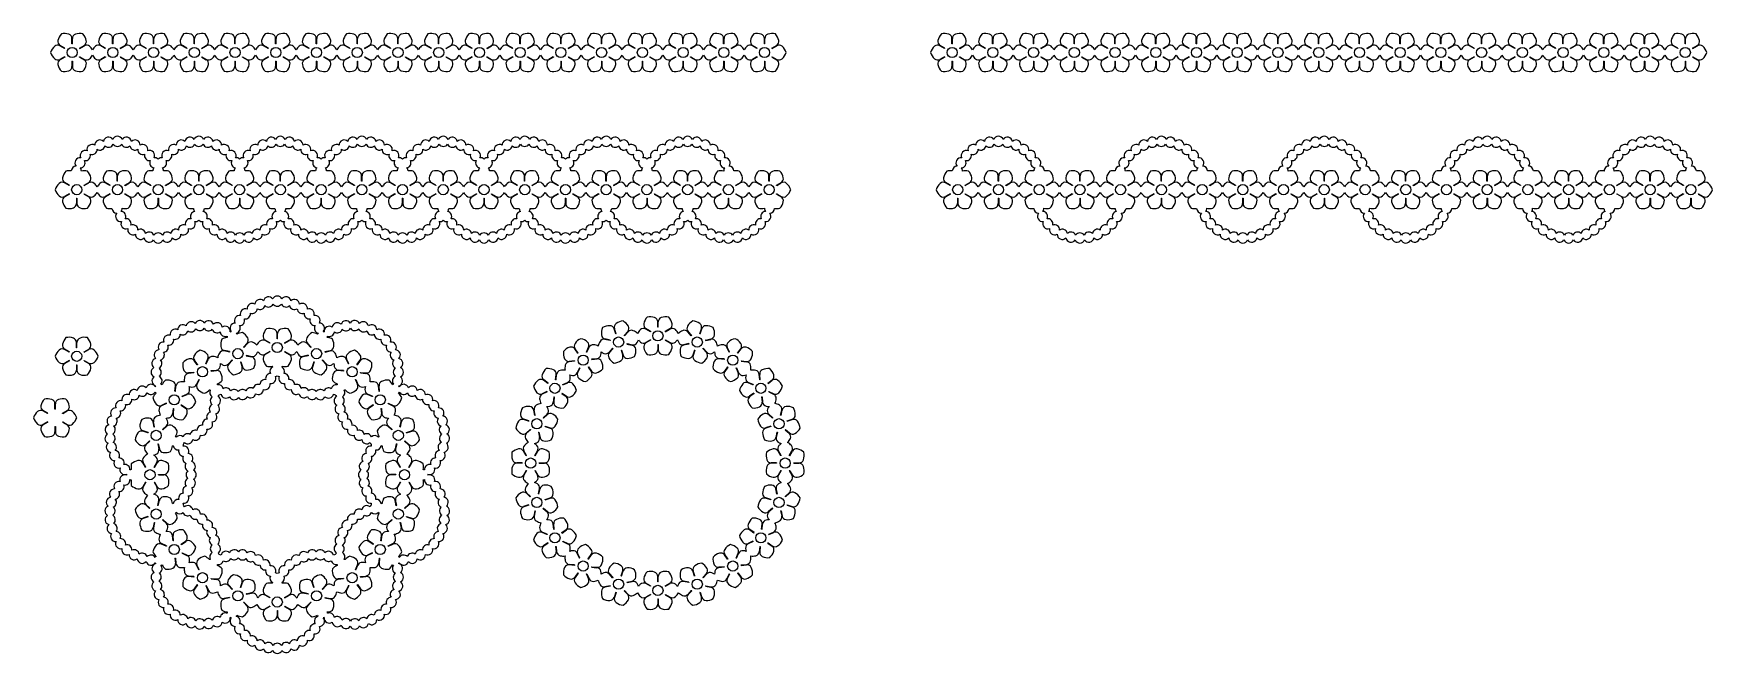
# Model space of a CAD drawing. Extents: x 437 to 1097, y -164 to 79.
import ezdxf

# ---------------------------------------------------------------- set-up
doc = ezdxf.new("R2010")
doc.units = 0
doc.layers.get('0').update_dxf_attribs({"linetype": 'CONTINUOUS'})

msp = doc.modelspace()

# ---------------------------------------------------------------- linework, layer by layer
for p, q in [((449.509289, 73.218695), (447.693397, 74.2671)), ((449.598389, 73.373021), (447.782497, 74.421426)), ((452.39684, 74.988707), (452.39684, 77.085518)), ((452.57504, 74.988707), (452.57504, 77.085518)), ((455.373491, 73.373021), (457.189383, 74.421426)), ((455.462591, 73.218695), (457.278483, 74.2671)), ((465.509289, 73.218695), (463.693397, 74.2671)), ((465.598389, 73.373021), (463.782497, 74.421426)), ((468.39684, 74.988707), (468.39684, 77.085518)), ((468.57504, 74.988707), (468.57504, 77.085518)), ((471.373491, 73.373021), (473.189383, 74.421426)), ((471.462591, 73.218695), (473.278483, 74.2671)), ((481.509289, 73.218695), (479.693397, 74.2671)), ((481.598389, 73.373021), (479.782497, 74.421426)), ((484.39684, 74.988707), (484.39684, 77.085518)), ((484.57504, 74.988707), (484.57504, 77.085518)), ((487.373491, 73.373021), (489.189383, 74.421426)), ((487.462591, 73.218695), (489.278483, 74.2671)), ((497.509289, 73.218695), (495.693397, 74.2671)), ((497.598389, 73.373021), (495.782497, 74.421426)), ((500.39684, 74.988707), (500.39684, 77.085518)), ((500.57504, 74.988707), (500.57504, 77.085518)), ((503.373491, 73.373021), (505.189383, 74.421426)), ((503.462591, 73.218695), (505.278483, 74.2671)), ((513.509289, 73.218695), (511.693397, 74.2671)), ((513.598389, 73.373021), (511.782497, 74.421426)), ((516.39684, 74.988707), (516.39684, 77.085518)), ((516.57504, 74.988707), (516.57504, 77.085518)), ((519.373491, 73.373021), (521.189383, 74.421426)), ((519.462591, 73.218695), (521.278483, 74.2671)), ((529.509289, 73.218695), (527.693397, 74.2671)), ((529.598389, 73.373021), (527.782497, 74.421426)), ((532.39684, 74.988707), (532.39684, 77.085518)), ((532.57504, 74.988707), (532.57504, 77.085518)), ((535.373491, 73.373021), (537.189383, 74.421426)), ((535.462591, 73.218695), (537.278483, 74.2671)), ((545.509289, 73.218695), (543.693397, 74.2671)), ((545.598389, 73.373021), (543.782497, 74.421426)), ((548.39684, 74.988707), (548.39684, 77.085518)), ((548.57504, 74.988707), (548.57504, 77.085518)), ((551.373491, 73.373021), (553.189383, 74.421426)), ((551.462591, 73.218695), (553.278483, 74.2671)), ((561.509289, 73.218695), (559.693397, 74.2671)), ((561.598389, 73.373021), (559.782497, 74.421426)), ((564.39684, 74.988707), (564.39684, 77.085518)), ((564.57504, 74.988707), (564.57504, 77.085518)), ((567.373491, 73.373021), (569.189383, 74.421426)), ((567.462591, 73.218695), (569.278483, 74.2671)), ((577.509289, 73.218695), (575.693397, 74.2671)), ((577.598389, 73.373021), (575.782497, 74.421426)), ((580.39684, 74.988707), (580.39684, 77.085518)), ((580.57504, 74.988707), (580.57504, 77.085518)), ((583.373491, 73.373021), (585.189383, 74.421426)), ((583.462591, 73.218695), (585.278483, 74.2671)), ((593.509289, 73.218695), (591.693397, 74.2671)), ((593.598389, 73.373021), (591.782497, 74.421426)), ((596.39684, 74.988707), (596.39684, 77.085518)), ((596.57504, 74.988707), (596.57504, 77.085518)), ((599.373491, 73.373021), (601.189383, 74.421426)), ((599.462591, 73.218695), (601.278483, 74.2671)), ((609.509289, 73.218695), (607.693397, 74.2671)), ((609.598389, 73.373021), (607.782497, 74.421426)), ((612.39684, 74.988707), (612.39684, 77.085518)), ((612.57504, 74.988707), (612.57504, 77.085518)), ((615.373491, 73.373021), (617.189383, 74.421426)), ((615.462591, 73.218695), (617.278483, 74.2671)), ((625.509289, 73.218695), (623.693397, 74.2671)), ((625.598389, 73.373021), (623.782497, 74.421426)), ((628.39684, 74.988707), (628.39684, 77.085518)), ((628.57504, 74.988707), (628.57504, 77.085518)), ((631.373491, 73.373021), (633.189383, 74.421426)), ((631.462591, 73.218695), (633.278483, 74.2671)), ((641.509289, 73.218695), (639.693397, 74.2671)), ((641.598389, 73.373021), (639.782497, 74.421426)), ((644.39684, 74.988707), (644.39684, 77.085518)), ((644.57504, 74.988707), (644.57504, 77.085518)), ((647.373491, 73.373021), (649.189383, 74.421426)), ((647.462591, 73.218695), (649.278483, 74.2671)), ((657.509289, 73.218695), (655.693397, 74.2671)), ((657.598389, 73.373021), (655.782497, 74.421426)), ((660.39684, 74.988707), (660.39684, 77.085518)), ((660.57504, 74.988707), (660.57504, 77.085518)), ((663.373491, 73.373021), (665.189383, 74.421426)), ((663.462591, 73.218695), (665.278483, 74.2671)), ((673.509289, 73.218695), (671.693397, 74.2671)), ((673.598389, 73.373021), (671.782497, 74.421426)), ((676.39684, 74.988707), (676.39684, 77.085518)), ((676.57504, 74.988707), (676.57504, 77.085518)), ((679.373491, 73.373021), (681.189383, 74.421426)), ((679.462591, 73.218695), (681.278483, 74.2671)), ((689.509289, 73.218695), (687.693397, 74.2671)), ((689.598389, 73.373021), (687.782497, 74.421426)), ((692.39684, 74.988707), (692.39684, 77.085518)), ((692.57504, 74.988707), (692.57504, 77.085518)), ((695.373491, 73.373021), (697.189383, 74.421426)), ((695.462591, 73.218695), (697.278483, 74.2671)), ((705.509289, 73.218695), (703.693397, 74.2671)), ((705.598389, 73.373021), (703.782497, 74.421426)), ((705.598389, 73.373021), (703.782497, 74.421426)), ((708.39684, 74.988707), (708.39684, 77.085518)), ((708.57504, 74.988707), (708.57504, 77.085518)), ((711.373491, 73.373021), (713.189383, 74.421426)), ((711.462591, 73.218695), (713.278483, 74.2671)), ((721.509289, 73.218695), (719.693397, 74.2671)), ((721.598389, 73.373021), (719.782497, 74.421426)), ((724.39684, 74.988707), (724.39684, 77.085518)), ((724.57504, 74.988707), (724.57504, 77.085518)), ((727.373491, 73.373021), (729.189383, 74.421426)), ((727.462591, 73.218695), (729.278483, 74.2671)), ((795.185869, 73.218695), (793.369977, 74.2671)), ((795.274969, 73.373021), (793.459077, 74.421426)), ((798.07342, 74.988707), (798.07342, 77.085518)), ((798.25162, 74.988707), (798.25162, 77.085518)), ((801.050071, 73.373021), (802.865963, 74.421426)), ((801.139171, 73.218695), (802.955063, 74.2671)), ((811.185869, 73.218695), (809.369977, 74.2671)), ((811.274969, 73.373021), (809.459077, 74.421426)), ((814.07342, 74.988707), (814.07342, 77.085518)), ((814.25162, 74.988707), (814.25162, 77.085518)), ((817.050071, 73.373021), (818.865963, 74.421426)), ((817.139171, 73.218695), (818.955063, 74.2671)), ((827.185869, 73.218695), (825.369977, 74.2671)), ((827.274969, 73.373021), (825.459077, 74.421426)), ((830.07342, 74.988707), (830.07342, 77.085518)), ((830.25162, 74.988707), (830.25162, 77.085518)), ((833.050071, 73.373021), (834.865963, 74.421426)), ((833.139171, 73.218695), (834.955063, 74.2671)), ((843.185869, 73.218695), (841.369977, 74.2671)), ((843.274969, 73.373021), (841.459077, 74.421426)), ((846.07342, 74.988707), (846.07342, 77.085518)), ((846.25162, 74.988707), (846.25162, 77.085518)), ((849.050071, 73.373021), (850.865963, 74.421426)), ((849.139171, 73.218695), (850.955063, 74.2671)), ((859.185869, 73.218695), (857.369977, 74.2671)), ((859.274969, 73.373021), (857.459077, 74.421426)), ((862.07342, 74.988707), (862.07342, 77.085518)), ((862.25162, 74.988707), (862.25162, 77.085518)), ((865.050071, 73.373021), (866.865963, 74.421426)), ((865.139171, 73.218695), (866.955063, 74.2671)), ((875.185869, 73.218695), (873.369977, 74.2671)), ((875.274969, 73.373021), (873.459077, 74.421426)), ((878.07342, 74.988707), (878.07342, 77.085518)), ((878.25162, 74.988707), (878.25162, 77.085518)), ((881.050071, 73.373021), (882.865963, 74.421426)), ((881.139171, 73.218695), (882.955063, 74.2671)), ((891.185869, 73.218695), (889.369977, 74.2671)), ((891.274969, 73.373021), (889.459077, 74.421426)), ((894.07342, 74.988707), (894.07342, 77.085518)), ((894.25162, 74.988707), (894.25162, 77.085518)), ((897.050071, 73.373021), (898.865963, 74.421426)), ((897.139171, 73.218695), (898.955063, 74.2671)), ((907.185869, 73.218695), (905.369977, 74.2671)), ((907.274969, 73.373021), (905.459077, 74.421426)), ((910.07342, 74.988707), (910.07342, 77.085518)), ((910.25162, 74.988707), (910.25162, 77.085518)), ((913.050071, 73.373021), (914.865963, 74.421426)), ((913.139171, 73.218695), (914.955063, 74.2671)), ((923.185869, 73.218695), (921.369977, 74.2671)), ((923.274969, 73.373021), (921.459077, 74.421426)), ((926.07342, 74.988707), (926.07342, 77.085518)), ((926.25162, 74.988707), (926.25162, 77.085518)), ((929.050071, 73.373021), (930.865963, 74.421426)), ((929.139171, 73.218695), (930.955063, 74.2671)), ((939.185869, 73.218695), (937.369977, 74.2671)), ((939.274969, 73.373021), (937.459077, 74.421426)), ((942.07342, 74.988707), (942.07342, 77.085518)), ((942.25162, 74.988707), (942.25162, 77.085518)), ((945.050071, 73.373021), (946.865963, 74.421426)), ((945.139171, 73.218695), (946.955063, 74.2671)), ((955.185869, 73.218695), (953.369977, 74.2671)), ((955.274969, 73.373021), (953.459077, 74.421426)), ((958.07342, 74.988707), (958.07342, 77.085518)), ((958.25162, 74.988707), (958.25162, 77.085518)), ((961.050071, 73.373021), (962.865963, 74.421426)), ((961.139171, 73.218695), (962.955063, 74.2671)), ((971.185869, 73.218695), (969.369977, 74.2671)), ((971.274969, 73.373021), (969.459077, 74.421426)), ((974.07342, 74.988707), (974.07342, 77.085518)), ((974.25162, 74.988707), (974.25162, 77.085518)), ((977.050071, 73.373021), (978.865963, 74.421426)), ((977.139171, 73.218695), (978.955063, 74.2671)), ((987.185869, 73.218695), (985.369977, 74.2671)), ((987.274969, 73.373021), (985.459077, 74.421426)), ((990.07342, 74.988707), (990.07342, 77.085518)), ((990.25162, 74.988707), (990.25162, 77.085518)), ((993.050071, 73.373021), (994.865963, 74.421426)), ((993.139171, 73.218695), (994.955063, 74.2671)), ((1003.185869, 73.218695), (1001.369977, 74.2671)), ((1003.274969, 73.373021), (1001.459077, 74.421426)), ((1006.07342, 74.988707), (1006.07342, 77.085518)), ((1006.25162, 74.988707), (1006.25162, 77.085518)), ((1009.050071, 73.373021), (1010.865963, 74.421426)), ((1009.139171, 73.218695), (1010.955063, 74.2671)), ((1019.185869, 73.218695), (1017.369977, 74.2671)), ((1019.274969, 73.373021), (1017.459077, 74.421426)), ((1022.07342, 74.988707), (1022.07342, 77.085518)), ((1022.25162, 74.988707), (1022.25162, 77.085518)), ((1025.050071, 73.373021), (1026.865963, 74.421426)), ((1025.139171, 73.218695), (1026.955063, 74.2671)), ((1035.185869, 73.218695), (1033.369977, 74.2671)), ((1035.274969, 73.373021), (1033.459077, 74.421426)), ((1038.07342, 74.988707), (1038.07342, 77.085518)), ((1038.25162, 74.988707), (1038.25162, 77.085518)), ((1041.050071, 73.373021), (1042.865963, 74.421426)), ((1041.139171, 73.218695), (1042.955063, 74.2671)), ((1051.185869, 73.218695), (1049.369977, 74.2671)), ((1051.274969, 73.373021), (1049.459077, 74.421426)), ((1051.274969, 73.373021), (1049.459077, 74.421426)), ((1054.07342, 74.988707), (1054.07342, 77.085518)), ((1054.25162, 74.988707), (1054.25162, 77.085518)), ((1057.050071, 73.373021), (1058.865963, 74.421426)), ((1057.139171, 73.218695), (1058.955063, 74.2671)), ((1067.185869, 73.218695), (1065.369977, 74.2671)), ((1067.274969, 73.373021), (1065.459077, 74.421426)), ((1070.07342, 74.988707), (1070.07342, 77.085518)), ((1070.25162, 74.988707), (1070.25162, 77.085518)), ((1073.050071, 73.373021), (1074.865963, 74.421426)), ((1073.139171, 73.218695), (1074.955063, 74.2671)), ((1083.185869, 73.218695), (1081.369977, 74.2671)), ((1083.274969, 73.373021), (1081.459077, 74.421426)), ((1086.07342, 74.988707), (1086.07342, 77.085518)), ((1086.25162, 74.988707), (1086.25162, 77.085518)), ((1089.050071, 73.373021), (1090.865963, 74.421426)), ((1089.139171, 73.218695), (1090.955063, 74.2671)), ((449.509289, 69.987322), (447.693397, 68.938916)), ((449.598389, 69.832996), (447.782497, 68.78459)), ((452.39684, 68.217309), (452.39684, 66.120498)), ((452.57504, 68.217309), (452.57504, 66.120498)), ((455.373491, 69.832996), (457.189383, 68.78459)), ((455.462591, 69.987322), (457.278483, 68.938916)), ((465.509289, 69.987322), (463.693397, 68.938916)), ((465.598389, 69.832996), (463.782497, 68.78459)), ((468.39684, 68.217309), (468.39684, 66.120498)), ((468.57504, 68.217309), (468.57504, 66.120498)), ((471.373491, 69.832996), (473.189383, 68.78459)), ((471.462591, 69.987322), (473.278483, 68.938916)), ((481.509289, 69.987322), (479.693397, 68.938916)), ((481.598389, 69.832996), (479.782497, 68.78459)), ((484.39684, 68.217309), (484.39684, 66.120498)), ((484.57504, 68.217309), (484.57504, 66.120498)), ((487.373491, 69.832996), (489.189383, 68.78459)), ((487.462591, 69.987322), (489.278483, 68.938916)), ((497.509289, 69.987322), (495.693397, 68.938916)), ((497.598389, 69.832996), (495.782497, 68.78459)), ((500.39684, 68.217309), (500.39684, 66.120498)), ((500.57504, 68.217309), (500.57504, 66.120498)), ((503.373491, 69.832996), (505.189383, 68.78459)), ((503.462591, 69.987322), (505.278483, 68.938916)), ((513.509289, 69.987322), (511.693397, 68.938916)), ((513.598389, 69.832996), (511.782497, 68.78459)), ((516.39684, 68.217309), (516.39684, 66.120498)), ((516.57504, 68.217309), (516.57504, 66.120498)), ((519.373491, 69.832996), (521.189383, 68.78459)), ((519.462591, 69.987322), (521.278483, 68.938916)), ((529.509289, 69.987322), (527.693397, 68.938916)), ((529.598389, 69.832996), (527.782497, 68.78459)), ((532.39684, 68.217309), (532.39684, 66.120498)), ((532.57504, 68.217309), (532.57504, 66.120498)), ((535.373491, 69.832996), (537.189383, 68.78459)), ((535.462591, 69.987322), (537.278483, 68.938916)), ((545.509289, 69.987322), (543.693397, 68.938916)), ((545.598389, 69.832996), (543.782497, 68.78459)), ((548.39684, 68.217309), (548.39684, 66.120498)), ((548.57504, 68.217309), (548.57504, 66.120498)), ((551.373491, 69.832996), (553.189383, 68.78459)), ((551.462591, 69.987322), (553.278483, 68.938916)), ((561.509289, 69.987322), (559.693397, 68.938916)), ((561.598389, 69.832996), (559.782497, 68.78459)), ((564.39684, 68.217309), (564.39684, 66.120498)), ((564.57504, 68.217309), (564.57504, 66.120498)), ((567.373491, 69.832996), (569.189383, 68.78459)), ((567.462591, 69.987322), (569.278483, 68.938916)), ((577.509289, 69.987322), (575.693397, 68.938916)), ((577.598389, 69.832996), (575.782497, 68.78459)), ((580.39684, 68.217309), (580.39684, 66.120498)), ((580.57504, 68.217309), (580.57504, 66.120498)), ((583.373491, 69.832996), (585.189383, 68.78459)), ((583.462591, 69.987322), (585.278483, 68.938916)), ((593.509289, 69.987322), (591.693397, 68.938916)), ((593.598389, 69.832996), (591.782497, 68.78459)), ((596.39684, 68.217309), (596.39684, 66.120498)), ((596.57504, 68.217309), (596.57504, 66.120498)), ((599.373491, 69.832996), (601.189383, 68.78459)), ((599.462591, 69.987322), (601.278483, 68.938916)), ((609.509289, 69.987322), (607.693397, 68.938916)), ((609.598389, 69.832996), (607.782497, 68.78459)), ((612.39684, 68.217309), (612.39684, 66.120498)), ((612.57504, 68.217309), (612.57504, 66.120498)), ((615.373491, 69.832996), (617.189383, 68.78459)), ((615.462591, 69.987322), (617.278483, 68.938916)), ((625.509289, 69.987322), (623.693397, 68.938916)), ((625.598389, 69.832996), (623.782497, 68.78459)), ((628.39684, 68.217309), (628.39684, 66.120498)), ((628.57504, 68.217309), (628.57504, 66.120498)), ((631.373491, 69.832996), (633.189383, 68.78459)), ((631.462591, 69.987322), (633.278483, 68.938916)), ((641.509289, 69.987322), (639.693397, 68.938916)), ((641.598389, 69.832996), (639.782497, 68.78459)), ((644.39684, 68.217309), (644.39684, 66.120498)), ((644.57504, 68.217309), (644.57504, 66.120498)), ((647.373491, 69.832996), (649.189383, 68.78459)), ((647.462591, 69.987322), (649.278483, 68.938916)), ((657.509289, 69.987322), (655.693397, 68.938916)), ((657.598389, 69.832996), (655.782497, 68.78459)), ((660.39684, 68.217309), (660.39684, 66.120498)), ((660.57504, 68.217309), (660.57504, 66.120498)), ((663.373491, 69.832996), (665.189383, 68.78459)), ((663.462591, 69.987322), (665.278483, 68.938916)), ((673.509289, 69.987322), (671.693397, 68.938916)), ((673.598389, 69.832996), (671.782497, 68.78459)), ((676.39684, 68.217309), (676.39684, 66.120498)), ((676.57504, 68.217309), (676.57504, 66.120498)), ((679.373491, 69.832996), (681.189383, 68.78459)), ((679.462591, 69.987322), (681.278483, 68.938916)), ((689.509289, 69.987322), (687.693397, 68.938916)), ((689.598389, 69.832996), (687.782497, 68.78459)), ((692.39684, 68.217309), (692.39684, 66.120498)), ((692.57504, 68.217309), (692.57504, 66.120498)), ((695.373491, 69.832996), (697.189383, 68.78459)), ((695.462591, 69.987322), (697.278483, 68.938916)), ((705.509289, 69.987322), (703.693397, 68.938916)), ((705.598389, 69.832996), (703.782497, 68.78459)), ((708.39684, 68.217309), (708.39684, 66.120498)), ((708.57504, 68.217309), (708.57504, 66.120498)), ((711.373491, 69.832996), (713.189383, 68.78459)), ((711.462591, 69.987322), (713.278483, 68.938916)), ((721.509289, 69.987322), (719.693397, 68.938916)), ((721.598389, 69.832996), (719.782497, 68.78459)), ((724.39684, 68.217309), (724.39684, 66.120498)), ((724.57504, 68.217309), (724.57504, 66.120498)), ((727.373491, 69.832996), (729.189383, 68.78459)), ((727.462591, 69.987322), (729.278483, 68.938916)), ((795.185869, 69.987322), (793.369977, 68.938916)), ((795.274969, 69.832996), (793.459077, 68.78459)), ((798.07342, 68.217309), (798.07342, 66.120498)), ((798.25162, 68.217309), (798.25162, 66.120498)), ((801.050071, 69.832996), (802.865963, 68.78459)), ((801.139171, 69.987322), (802.955063, 68.938916)), ((811.185869, 69.987322), (809.369977, 68.938916)), ((811.274969, 69.832996), (809.459077, 68.78459)), ((814.07342, 68.217309), (814.07342, 66.120498)), ((814.25162, 68.217309), (814.25162, 66.120498)), ((817.050071, 69.832996), (818.865963, 68.78459)), ((817.139171, 69.987322), (818.955063, 68.938916)), ((827.185869, 69.987322), (825.369977, 68.938916)), ((827.274969, 69.832996), (825.459077, 68.78459)), ((830.07342, 68.217309), (830.07342, 66.120498)), ((830.25162, 68.217309), (830.25162, 66.120498)), ((833.050071, 69.832996), (834.865963, 68.78459)), ((833.139171, 69.987322), (834.955063, 68.938916)), ((843.185869, 69.987322), (841.369977, 68.938916)), ((843.274969, 69.832996), (841.459077, 68.78459)), ((846.07342, 68.217309), (846.07342, 66.120498)), ((846.25162, 68.217309), (846.25162, 66.120498)), ((849.050071, 69.832996), (850.865963, 68.78459)), ((849.139171, 69.987322), (850.955063, 68.938916)), ((859.185869, 69.987322), (857.369977, 68.938916)), ((859.274969, 69.832996), (857.459077, 68.78459)), ((862.07342, 68.217309), (862.07342, 66.120498)), ((862.25162, 68.217309), (862.25162, 66.120498)), ((865.050071, 69.832996), (866.865963, 68.78459)), ((865.139171, 69.987322), (866.955063, 68.938916)), ((875.185869, 69.987322), (873.369977, 68.938916)), ((875.274969, 69.832996), (873.459077, 68.78459)), ((878.07342, 68.217309), (878.07342, 66.120498)), ((878.25162, 68.217309), (878.25162, 66.120498)), ((881.050071, 69.832996), (882.865963, 68.78459)), ((881.139171, 69.987322), (882.955063, 68.938916)), ((891.185869, 69.987322), (889.369977, 68.938916)), ((891.274969, 69.832996), (889.459077, 68.78459)), ((894.07342, 68.217309), (894.07342, 66.120498)), ((894.25162, 68.217309), (894.25162, 66.120498)), ((897.050071, 69.832996), (898.865963, 68.78459)), ((897.139171, 69.987322), (898.955063, 68.938916)), ((907.185869, 69.987322), (905.369977, 68.938916)), ((907.274969, 69.832996), (905.459077, 68.78459)), ((910.07342, 68.217309), (910.07342, 66.120498)), ((910.25162, 68.217309), (910.25162, 66.120498)), ((913.050071, 69.832996), (914.865963, 68.78459)), ((913.139171, 69.987322), (914.955063, 68.938916)), ((923.185869, 69.987322), (921.369977, 68.938916)), ((923.274969, 69.832996), (921.459077, 68.78459)), ((926.07342, 68.217309), (926.07342, 66.120498)), ((926.25162, 68.217309), (926.25162, 66.120498)), ((929.050071, 69.832996), (930.865963, 68.78459)), ((929.139171, 69.987322), (930.955063, 68.938916)), ((939.185869, 69.987322), (937.369977, 68.938916)), ((939.274969, 69.832996), (937.459077, 68.78459)), ((942.07342, 68.217309), (942.07342, 66.120498)), ((942.25162, 68.217309), (942.25162, 66.120498)), ((945.050071, 69.832996), (946.865963, 68.78459)), ((945.139171, 69.987322), (946.955063, 68.938916)), ((955.185869, 69.987322), (953.369977, 68.938916)), ((955.274969, 69.832996), (953.459077, 68.78459)), ((958.07342, 68.217309), (958.07342, 66.120498)), ((958.25162, 68.217309), (958.25162, 66.120498)), ((961.050071, 69.832996), (962.865963, 68.78459)), ((961.139171, 69.987322), (962.955063, 68.938916)), ((971.185869, 69.987322), (969.369977, 68.938916)), ((971.274969, 69.832996), (969.459077, 68.78459)), ((974.07342, 68.217309), (974.07342, 66.120498)), ((974.25162, 68.217309), (974.25162, 66.120498)), ((977.050071, 69.832996), (978.865963, 68.78459)), ((977.139171, 69.987322), (978.955063, 68.938916)), ((987.185869, 69.987322), (985.369977, 68.938916)), ((987.274969, 69.832996), (985.459077, 68.78459)), ((990.07342, 68.217309), (990.07342, 66.120498)), ((990.25162, 68.217309), (990.25162, 66.120498)), ((993.050071, 69.832996), (994.865963, 68.78459)), ((993.139171, 69.987322), (994.955063, 68.938916)), ((1003.185869, 69.987322), (1001.369977, 68.938916)), ((1003.274969, 69.832996), (1001.459077, 68.78459)), ((1006.07342, 68.217309), (1006.07342, 66.120498)), ((1006.25162, 68.217309), (1006.25162, 66.120498)), ((1009.050071, 69.832996), (1010.865963, 68.78459)), ((1009.139171, 69.987322), (1010.955063, 68.938916)), ((1019.185869, 69.987322), (1017.369977, 68.938916)), ((1019.274969, 69.832996), (1017.459077, 68.78459)), ((1022.07342, 68.217309), (1022.07342, 66.120498)), ((1022.25162, 68.217309), (1022.25162, 66.120498)), ((1025.050071, 69.832996), (1026.865963, 68.78459)), ((1025.139171, 69.987322), (1026.955063, 68.938916)), ((1035.185869, 69.987322), (1033.369977, 68.938916)), ((1035.274969, 69.832996), (1033.459077, 68.78459)), ((1038.07342, 68.217309), (1038.07342, 66.120498)), ((1038.25162, 68.217309), (1038.25162, 66.120498)), ((1041.050071, 69.832996), (1042.865963, 68.78459)), ((1041.139171, 69.987322), (1042.955063, 68.938916)), ((1051.185869, 69.987322), (1049.369977, 68.938916)), ((1051.274969, 69.832996), (1049.459077, 68.78459)), ((1054.07342, 68.217309), (1054.07342, 66.120498)), ((1054.25162, 68.217309), (1054.25162, 66.120498)), ((1057.050071, 69.832996), (1058.865963, 68.78459)), ((1057.139171, 69.987322), (1058.955063, 68.938916)), ((1067.185869, 69.987322), (1065.369977, 68.938916)), ((1067.274969, 69.832996), (1065.459077, 68.78459)), ((1070.07342, 68.217309), (1070.07342, 66.120498)), ((1070.25162, 68.217309), (1070.25162, 66.120498)), ((1073.050071, 69.832996), (1074.865963, 68.78459)), ((1073.139171, 69.987322), (1074.955063, 68.938916)), ((1083.185869, 69.987322), (1081.369977, 68.938916)), ((1083.274969, 69.832996), (1081.459077, 68.78459)), ((1086.07342, 68.217309), (1086.07342, 66.120498)), ((1086.25162, 68.217309), (1086.25162, 66.120498)), ((1089.050071, 69.832996), (1090.865963, 68.78459)), ((1089.139171, 69.987322), (1090.955063, 68.938916)), ((451.302871, 19.358893), (449.486979, 20.407299)), ((451.391971, 19.513219), (449.576079, 20.561624)), ((457.167074, 19.513219), (458.982965, 20.561624)), ((457.256174, 19.358893), (459.072065, 20.407299)), ((467.302871, 19.358893), (465.486979, 20.407299)), ((467.391971, 19.513219), (465.576079, 20.561624)), ((470.190422, 21.128905), (470.190422, 23.225716)), ((470.368622, 21.128905), (470.368622, 23.225716)), ((473.167074, 19.513219), (474.982965, 20.561624)), ((473.256174, 19.358893), (475.072065, 20.407299)), ((483.302871, 19.358893), (481.486979, 20.407299)), ((483.391971, 19.513219), (481.576079, 20.561624)), ((489.167074, 19.513219), (490.982965, 20.561624)), ((489.256174, 19.358893), (491.072065, 20.407299)), ((499.302871, 19.358893), (497.486979, 20.407299)), ((499.391971, 19.513219), (497.576079, 20.561624)), ((502.190422, 21.128905), (502.190422, 23.225716)), ((502.368622, 21.128905), (502.368622, 23.225716)), ((505.167074, 19.513219), (506.982965, 20.561624)), ((505.256174, 19.358893), (507.072065, 20.407299)), ((515.302871, 19.358893), (513.486979, 20.407299)), ((515.391971, 19.513219), (513.576079, 20.561624)), ((521.167074, 19.513219), (522.982965, 20.561624)), ((521.256174, 19.358893), (523.072065, 20.407299)), ((531.302871, 19.358893), (529.486979, 20.407299)), ((531.391971, 19.513219), (529.576079, 20.561624)), ((534.190422, 21.128905), (534.190422, 23.225716)), ((534.368622, 21.128905), (534.368622, 23.225716)), ((537.167074, 19.513219), (538.982965, 20.561624)), ((537.256174, 19.358893), (539.072065, 20.407299)), ((547.302871, 19.358893), (545.486979, 20.407299)), ((547.391971, 19.513219), (545.576079, 20.561624)), ((553.167074, 19.513219), (554.982965, 20.561624)), ((553.256174, 19.358893), (555.072065, 20.407299)), ((563.302871, 19.358893), (561.486979, 20.407299)), ((563.391971, 19.513219), (561.576079, 20.561624)), ((566.190422, 21.128905), (566.190422, 23.225716)), ((566.368622, 21.128905), (566.368622, 23.225716)), ((569.167074, 19.513219), (570.982965, 20.561624)), ((569.256174, 19.358893), (571.072065, 20.407299)), ((579.302871, 19.358893), (577.486979, 20.407299)), ((579.391971, 19.513219), (577.576079, 20.561624)), ((585.167074, 19.513219), (586.982965, 20.561624)), ((585.256174, 19.358893), (587.072065, 20.407299)), ((595.302871, 19.358893), (593.486979, 20.407299)), ((595.391971, 19.513219), (593.576079, 20.561624)), ((598.190422, 21.128905), (598.190422, 23.225716)), ((598.368622, 21.128905), (598.368622, 23.225716)), ((601.167074, 19.513219), (602.982965, 20.561624)), ((601.256174, 19.358893), (603.072065, 20.407299)), ((611.302871, 19.358893), (609.486979, 20.407299)), ((611.391971, 19.513219), (609.576079, 20.561624)), ((617.167074, 19.513219), (618.982965, 20.561624)), ((617.256174, 19.358893), (619.072065, 20.407299)), ((627.302871, 19.358893), (625.486979, 20.407299)), ((627.391971, 19.513219), (625.576079, 20.561624)), ((630.190422, 21.128905), (630.190422, 23.225716)), ((630.368622, 21.128905), (630.368622, 23.225716)), ((633.167074, 19.513219), (634.982965, 20.561624)), ((633.256174, 19.358893), (635.072065, 20.407299)), ((643.302871, 19.358893), (641.486979, 20.407299)), ((643.391971, 19.513219), (641.576079, 20.561624)), ((649.167074, 19.513219), (650.982965, 20.561624)), ((649.256174, 19.358893), (651.072065, 20.407299)), ((659.302871, 19.358893), (657.486979, 20.407299)), ((659.391971, 19.513219), (657.576079, 20.561624)), ((662.190422, 21.128905), (662.190422, 23.225716)), ((662.368622, 21.128905), (662.368622, 23.225716)), ((665.167074, 19.513219), (666.982965, 20.561624)), ((665.256174, 19.358893), (667.072065, 20.407299)), ((675.302871, 19.358893), (673.486979, 20.407299)), ((675.391971, 19.513219), (673.576079, 20.561624)), ((681.167074, 19.513219), (682.982965, 20.561624)), ((681.256174, 19.358893), (683.072065, 20.407299)), ((691.302871, 19.358893), (689.486979, 20.407299)), ((691.391971, 19.513219), (689.576079, 20.561624)), ((694.190422, 21.128905), (694.190422, 23.225716)), ((694.368622, 21.128905), (694.368622, 23.225716)), ((697.167074, 19.513219), (698.982965, 20.561624)), ((697.256174, 19.358893), (699.072065, 20.407299)), ((707.302871, 19.358893), (705.486979, 20.407299)), ((707.391971, 19.513219), (705.576079, 20.561624)), ((713.167074, 19.513219), (714.982965, 20.561624)), ((713.256174, 19.358893), (715.072065, 20.407299)), ((723.302871, 19.358893), (721.486979, 20.407299)), ((723.391971, 19.513219), (721.576079, 20.561624)), ((726.190422, 21.128905), (726.190422, 23.225716)), ((726.368622, 21.128905), (726.368622, 23.225716)), ((729.167074, 19.513219), (730.982965, 20.561624)), ((729.256174, 19.358893), (731.072065, 20.407299)), ((797.384366, 19.358893), (795.568474, 20.407299)), ((797.473466, 19.513219), (795.657574, 20.561624)), ((803.248569, 19.513219), (805.064461, 20.561624)), ((803.337669, 19.358893), (805.153561, 20.407299)), ((813.384366, 19.358893), (811.568474, 20.407299)), ((813.473466, 19.513219), (811.657574, 20.561624)), ((816.271918, 21.128905), (816.271918, 23.225716)), ((816.450118, 21.128905), (816.450118, 23.225716)), ((819.248569, 19.513219), (821.064461, 20.561624)), ((819.337669, 19.358893), (821.153561, 20.407299)), ((829.384366, 19.358893), (827.568474, 20.407299)), ((829.473466, 19.513219), (827.657574, 20.561624)), ((835.248569, 19.513219), (837.064461, 20.561624)), ((835.337669, 19.358893), (837.153561, 20.407299)), ((845.384366, 19.358893), (843.568474, 20.407299)), ((845.473466, 19.513219), (843.657574, 20.561624)), ((848.271918, 21.128905), (848.271918, 23.225716)), ((848.450118, 21.128905), (848.450118, 23.225716)), ((851.248569, 19.513219), (853.064461, 20.561624)), ((851.337669, 19.358893), (853.153561, 20.407299)), ((861.384366, 19.358893), (859.568474, 20.407299)), ((861.473466, 19.513219), (859.657574, 20.561624)), ((867.248569, 19.513219), (869.064461, 20.561624)), ((867.337669, 19.358893), (869.153561, 20.407299)), ((877.384366, 19.358893), (875.568474, 20.407299)), ((877.473466, 19.513219), (875.657574, 20.561624)), ((880.271918, 21.128905), (880.271918, 23.225716)), ((880.450118, 21.128905), (880.450118, 23.225716)), ((883.248569, 19.513219), (885.064461, 20.561624)), ((883.337669, 19.358893), (885.153561, 20.407299)), ((893.384366, 19.358893), (891.568474, 20.407299)), ((893.473466, 19.513219), (891.657574, 20.561624)), ((899.248569, 19.513219), (901.064461, 20.561624)), ((899.337669, 19.358893), (901.153561, 20.407299)), ((909.384366, 19.358893), (907.568474, 20.407299)), ((909.473466, 19.513219), (907.657574, 20.561624)), ((912.271918, 21.128905), (912.271918, 23.225716)), ((912.450118, 21.128905), (912.450118, 23.225716)), ((915.248569, 19.513219), (917.064461, 20.561624)), ((915.337669, 19.358893), (917.153561, 20.407299)), ((925.384366, 19.358893), (923.568474, 20.407299)), ((925.473466, 19.513219), (923.657574, 20.561624)), ((931.248569, 19.513219), (933.064461, 20.561624)), ((931.337669, 19.358893), (933.153561, 20.407299)), ((941.384366, 19.358893), (939.568474, 20.407299)), ((941.473466, 19.513219), (939.657574, 20.561624)), ((944.271918, 21.128905), (944.271918, 23.225716)), ((944.450118, 21.128905), (944.450118, 23.225716)), ((947.248569, 19.513219), (949.064461, 20.561624)), ((947.337669, 19.358893), (949.153561, 20.407299)), ((957.384366, 19.358893), (955.568474, 20.407299)), ((957.473466, 19.513219), (955.657574, 20.561624)), ((963.248569, 19.513219), (965.064461, 20.561624)), ((963.337669, 19.358893), (965.153561, 20.407299)), ((973.384366, 19.358893), (971.568474, 20.407299)), ((973.473466, 19.513219), (971.657574, 20.561624)), ((976.271918, 21.128905), (976.271918, 23.225716)), ((976.450118, 21.128905), (976.450118, 23.225716)), ((979.248569, 19.513219), (981.064461, 20.561624)), ((979.337669, 19.358893), (981.153561, 20.407299)), ((989.384366, 19.358893), (987.568474, 20.407299)), ((989.473466, 19.513219), (987.657574, 20.561624)), ((995.248569, 19.513219), (997.064461, 20.561624)), ((995.337669, 19.358893), (997.153561, 20.407299)), ((1005.384366, 19.358893), (1003.568474, 20.407299)), ((1005.473466, 19.513219), (1003.657574, 20.561624)), ((1008.271918, 21.128905), (1008.271918, 23.225716)), ((1008.450118, 21.128905), (1008.450118, 23.225716)), ((1011.248569, 19.513219), (1013.064461, 20.561624)), ((1011.337669, 19.358893), (1013.153561, 20.407299)), ((1021.384366, 19.358893), (1019.568474, 20.407299)), ((1021.473466, 19.513219), (1019.657574, 20.561624)), ((1027.248569, 19.513219), (1029.064461, 20.561624)), ((1027.337669, 19.358893), (1029.153561, 20.407299)), ((1037.384366, 19.358893), (1035.568474, 20.407299)), ((1037.473466, 19.513219), (1035.657574, 20.561624)), ((1040.271918, 21.128905), (1040.271918, 23.225716)), ((1040.450118, 21.128905), (1040.450118, 23.225716)), ((1043.248569, 19.513219), (1045.064461, 20.561624)), ((1043.337669, 19.358893), (1045.153561, 20.407299)), ((1053.384366, 19.358893), (1051.568474, 20.407299)), ((1053.473466, 19.513219), (1051.657574, 20.561624)), ((1059.248569, 19.513219), (1061.064461, 20.561624)), ((1059.337669, 19.358893), (1061.153561, 20.407299)), ((1069.384366, 19.358893), (1067.568474, 20.407299)), ((1069.473466, 19.513219), (1067.657574, 20.561624)), ((1072.271918, 21.128905), (1072.271918, 23.225716)), ((1072.450118, 21.128905), (1072.450118, 23.225716)), ((1075.248569, 19.513219), (1077.064461, 20.561624)), ((1075.337669, 19.358893), (1077.153561, 20.407299)), ((1085.384366, 19.358893), (1083.568474, 20.407299)), ((1085.473466, 19.513219), (1083.657574, 20.561624)), ((1091.248569, 19.513219), (1093.064461, 20.561624)), ((1091.337669, 19.358893), (1093.153561, 20.407299)), ((451.302871, 16.12752), (449.486979, 15.079114)), ((451.391971, 15.973194), (449.576079, 14.924788)), ((454.190422, 14.357507), (454.190422, 12.260696)), ((454.368622, 14.357507), (454.368622, 12.260696)), ((457.167074, 15.973194), (458.982965, 14.924788)), ((457.256174, 16.12752), (459.072065, 15.079114)), ((467.302871, 16.12752), (465.486979, 15.079114)), ((467.391971, 15.973194), (465.576079, 14.924788)), ((473.167074, 15.973194), (474.982965, 14.924788)), ((473.256174, 16.12752), (475.072065, 15.079114)), ((483.302871, 16.12752), (481.486979, 15.079114)), ((483.391971, 15.973194), (481.576079, 14.924788)), ((486.190422, 14.357507), (486.190422, 12.260696)), ((486.368622, 14.357507), (486.368622, 12.260696)), ((489.167074, 15.973194), (490.982965, 14.924788)), ((489.256174, 16.12752), (491.072065, 15.079114)), ((499.302871, 16.12752), (497.486979, 15.079114)), ((499.391971, 15.973194), (497.576079, 14.924788)), ((505.167074, 15.973194), (506.982965, 14.924788)), ((505.256174, 16.12752), (507.072065, 15.079114)), ((515.302871, 16.12752), (513.486979, 15.079114)), ((515.391971, 15.973194), (513.576079, 14.924788)), ((518.190422, 14.357507), (518.190422, 12.260696)), ((518.368622, 14.357507), (518.368622, 12.260696)), ((521.167074, 15.973194), (522.982965, 14.924788)), ((521.256174, 16.12752), (523.072065, 15.079114)), ((531.302871, 16.12752), (529.486979, 15.079114)), ((531.391971, 15.973194), (529.576079, 14.924788)), ((537.167074, 15.973194), (538.982965, 14.924788)), ((537.256174, 16.12752), (539.072065, 15.079114)), ((547.302871, 16.12752), (545.486979, 15.079114)), ((547.391971, 15.973194), (545.576079, 14.924788)), ((550.190422, 14.357507), (550.190422, 12.260696)), ((550.368622, 14.357507), (550.368622, 12.260696)), ((553.167074, 15.973194), (554.982965, 14.924788)), ((553.256174, 16.12752), (555.072065, 15.079114)), ((563.302871, 16.12752), (561.486979, 15.079114)), ((563.391971, 15.973194), (561.576079, 14.924788)), ((569.167074, 15.973194), (570.982965, 14.924788)), ((569.256174, 16.12752), (571.072065, 15.079114)), ((579.302871, 16.12752), (577.486979, 15.079114)), ((579.391971, 15.973194), (577.576079, 14.924788)), ((582.190422, 14.357507), (582.190422, 12.260696)), ((582.368622, 14.357507), (582.368622, 12.260696)), ((585.167074, 15.973194), (586.982965, 14.924788)), ((585.256174, 16.12752), (587.072065, 15.079114)), ((595.302871, 16.12752), (593.486979, 15.079114)), ((595.391971, 15.973194), (593.576079, 14.924788)), ((601.167074, 15.973194), (602.982965, 14.924788)), ((601.256174, 16.12752), (603.072065, 15.079114)), ((611.302871, 16.12752), (609.486979, 15.079114)), ((611.391971, 15.973194), (609.576079, 14.924788)), ((614.190422, 14.357507), (614.190422, 12.260696)), ((614.368622, 14.357507), (614.368622, 12.260696)), ((617.167074, 15.973194), (618.982965, 14.924788)), ((617.256174, 16.12752), (619.072065, 15.079114)), ((627.302871, 16.12752), (625.486979, 15.079114)), ((627.391971, 15.973194), (625.576079, 14.924788)), ((633.167074, 15.973194), (634.982965, 14.924788)), ((633.256174, 16.12752), (635.072065, 15.079114)), ((643.302871, 16.12752), (641.486979, 15.079114)), ((643.391971, 15.973194), (641.576079, 14.924788)), ((646.190422, 14.357507), (646.190422, 12.260696)), ((646.368622, 14.357507), (646.368622, 12.260696)), ((649.167074, 15.973194), (650.982965, 14.924788)), ((649.256174, 16.12752), (651.072065, 15.079114)), ((659.302871, 16.12752), (657.486979, 15.079114)), ((659.391971, 15.973194), (657.576079, 14.924788)), ((665.167074, 15.973194), (666.982965, 14.924788)), ((665.256174, 16.12752), (667.072065, 15.079114)), ((675.302871, 16.12752), (673.486979, 15.079114)), ((675.391971, 15.973194), (673.576079, 14.924788)), ((678.190422, 14.357507), (678.190422, 12.260696)), ((678.368622, 14.357507), (678.368622, 12.260696)), ((681.167074, 15.973194), (682.982965, 14.924788)), ((681.256174, 16.12752), (683.072065, 15.079114)), ((691.302871, 16.12752), (689.486979, 15.079114)), ((691.391971, 15.973194), (689.576079, 14.924788)), ((697.167074, 15.973194), (698.982965, 14.924788)), ((697.256174, 16.12752), (699.072065, 15.079114)), ((707.302871, 16.12752), (705.486979, 15.079114)), ((707.391971, 15.973194), (705.576079, 14.924788)), ((710.190422, 14.357507), (710.190422, 12.260696)), ((710.368622, 14.357507), (710.368622, 12.260696)), ((713.167074, 15.973194), (714.982965, 14.924788)), ((713.256174, 16.12752), (715.072065, 15.079114)), ((723.302871, 16.12752), (721.486979, 15.079114)), ((723.391971, 15.973194), (721.576079, 14.924788)), ((729.167074, 15.973194), (730.982965, 14.924788)), ((729.256174, 16.12752), (731.072065, 15.079114)), ((797.384366, 16.12752), (795.568474, 15.079114)), ((797.473466, 15.973194), (795.657574, 14.924788)), ((800.271918, 14.357507), (800.271918, 12.260696)), ((800.450118, 14.357507), (800.450118, 12.260696)), ((803.248569, 15.973194), (805.064461, 14.924788)), ((803.337669, 16.12752), (805.153561, 15.079114)), ((813.384366, 16.12752), (811.568474, 15.079114)), ((813.473466, 15.973194), (811.657574, 14.924788)), ((816.271918, 14.357507), (816.271918, 12.260696)), ((816.450118, 14.357507), (816.450118, 12.260696)), ((819.248569, 15.973194), (821.064461, 14.924788)), ((819.337669, 16.12752), (821.153561, 15.079114)), ((829.384366, 16.12752), (827.568474, 15.079114)), ((829.473466, 15.973194), (827.657574, 14.924788)), ((835.248569, 15.973194), (837.064461, 14.924788)), ((835.337669, 16.12752), (837.153561, 15.079114)), ((845.384366, 16.12752), (843.568474, 15.079114)), ((845.473466, 15.973194), (843.657574, 14.924788)), ((848.271918, 14.357507), (848.271918, 12.260696)), ((848.450118, 14.357507), (848.450118, 12.260696)), ((851.248569, 15.973194), (853.064461, 14.924788)), ((851.337669, 16.12752), (853.153561, 15.079114)), ((861.384366, 16.12752), (859.568474, 15.079114)), ((861.473466, 15.973194), (859.657574, 14.924788)), ((867.248569, 15.973194), (869.064461, 14.924788)), ((867.337669, 16.12752), (869.153561, 15.079114)), ((877.384366, 16.12752), (875.568474, 15.079114)), ((877.473466, 15.973194), (875.657574, 14.924788)), ((880.271918, 14.357507), (880.271918, 12.260696)), ((880.450118, 14.357507), (880.450118, 12.260696)), ((883.248569, 15.973194), (885.064461, 14.924788)), ((883.337669, 16.12752), (885.153561, 15.079114)), ((893.384366, 16.12752), (891.568474, 15.079114)), ((893.473466, 15.973194), (891.657574, 14.924788)), ((899.248569, 15.973194), (901.064461, 14.924788)), ((899.337669, 16.12752), (901.153561, 15.079114)), ((909.384366, 16.12752), (907.568474, 15.079114)), ((909.473466, 15.973194), (907.657574, 14.924788)), ((912.271918, 14.357507), (912.271918, 12.260696)), ((912.450118, 14.357507), (912.450118, 12.260696)), ((915.248569, 15.973194), (917.064461, 14.924788)), ((915.337669, 16.12752), (917.153561, 15.079114)), ((925.384366, 16.12752), (923.568474, 15.079114)), ((925.473466, 15.973194), (923.657574, 14.924788)), ((931.248569, 15.973194), (933.064461, 14.924788)), ((931.337669, 16.12752), (933.153561, 15.079114)), ((941.384366, 16.12752), (939.568474, 15.079114)), ((941.473466, 15.973194), (939.657574, 14.924788)), ((944.271918, 14.357507), (944.271918, 12.260696)), ((944.450118, 14.357507), (944.450118, 12.260696)), ((947.248569, 15.973194), (949.064461, 14.924788)), ((947.337669, 16.12752), (949.153561, 15.079114)), ((957.384366, 16.12752), (955.568474, 15.079114)), ((957.473466, 15.973194), (955.657574, 14.924788)), ((963.248569, 15.973194), (965.064461, 14.924788)), ((963.337669, 16.12752), (965.153561, 15.079114)), ((973.384366, 16.12752), (971.568474, 15.079114)), ((973.473466, 15.973194), (971.657574, 14.924788)), ((976.271918, 14.357507), (976.271918, 12.260696)), ((976.450118, 14.357507), (976.450118, 12.260696)), ((979.248569, 15.973194), (981.064461, 14.924788)), ((979.337669, 16.12752), (981.153561, 15.079114)), ((989.384366, 16.12752), (987.568474, 15.079114)), ((989.473466, 15.973194), (987.657574, 14.924788)), ((995.248569, 15.973194), (997.064461, 14.924788)), ((995.337669, 16.12752), (997.153561, 15.079114)), ((1005.384366, 16.12752), (1003.568474, 15.079114)), ((1005.473466, 15.973194), (1003.657574, 14.924788)), ((1008.271918, 14.357507), (1008.271918, 12.260696)), ((1008.450118, 14.357507), (1008.450118, 12.260696)), ((1011.248569, 15.973194), (1013.064461, 14.924788)), ((1011.337669, 16.12752), (1013.153561, 15.079114)), ((1021.384366, 16.12752), (1019.568474, 15.079114)), ((1021.473466, 15.973194), (1019.657574, 14.924788)), ((1027.248569, 15.973194), (1029.064461, 14.924788)), ((1027.337669, 16.12752), (1029.153561, 15.079114)), ((1037.384366, 16.12752), (1035.568474, 15.079114)), ((1037.473466, 15.973194), (1035.657574, 14.924788)), ((1040.271918, 14.357507), (1040.271918, 12.260696)), ((1040.450118, 14.357507), (1040.450118, 12.260696)), ((1043.248569, 15.973194), (1045.064461, 14.924788)), ((1043.337669, 16.12752), (1045.153561, 15.079114)), ((1053.384366, 16.12752), (1051.568474, 15.079114)), ((1053.473466, 15.973194), (1051.657574, 14.924788)), ((1059.337669, 16.12752), (1061.153561, 15.079114)), ((1069.384366, 16.12752), (1067.568474, 15.079114)), ((1069.473466, 15.973194), (1067.657574, 14.924788)), ((1072.271918, 14.357507), (1072.271918, 12.260696)), ((1072.450118, 14.357507), (1072.450118, 12.260696)), ((1075.248569, 15.973194), (1077.064461, 14.924788)), ((1075.337669, 16.12752), (1077.153561, 15.079114)), ((1085.384366, 16.12752), (1083.568474, 15.079114)), ((1085.473466, 15.973194), (1083.657574, 14.924788)), ((1088.271918, 14.357507), (1088.271918, 12.260696)), ((1088.450118, 14.357507), (1088.450118, 12.260696)), ((1091.248569, 15.973194), (1093.064461, 14.924788)), ((1091.337669, 16.12752), (1093.153561, 15.079114)), ((514.620502, -38.099075), (514.997368, -37.976624)), ((532.977969, -40.844909), (532.977969, -38.748098)), ((533.156169, -40.844909), (533.156169, -38.748098)), ((551.13677, -37.976624), (551.513637, -38.099075)), ((666.017571, -38.916776), (665.369621, -36.92259)), ((666.18705, -38.861709), (665.539099, -36.867523)), ((669.34781, -39.53355), (670.75085, -37.975315)), ((669.480238, -39.652789), (670.883279, -38.094554)), ((679.622747, -38.046373), (677.806856, -36.997967)), ((679.711847, -37.892047), (677.895956, -36.843642)), ((682.510299, -36.276361), (682.510299, -34.179549)), ((682.688499, -36.276361), (682.688499, -34.179549)), ((685.48695, -37.892047), (687.302842, -36.843642)), ((685.57605, -38.046373), (687.391942, -36.997967)), ((695.718559, -39.652789), (694.315519, -38.094554)), ((695.850988, -39.53355), (694.447947, -37.975315)), ((699.011748, -38.861709), (699.659698, -36.867523)), ((699.181226, -38.916776), (699.829176, -36.92259)), ((451.302871, -46.09582), (449.486979, -45.047415)), ((451.391971, -45.941494), (449.576079, -44.893089)), ((454.190422, -44.325808), (454.190422, -42.228997)), ((454.368622, -44.325808), (454.368622, -42.228997)), ((457.167074, -45.941494), (458.982965, -44.893089)), ((457.256174, -46.09582), (459.072065, -45.047415)), ((514.285981, -46.061009), (512.234991, -45.625057)), ((514.323031, -45.886703), (512.27204, -45.450751)), ((519.81548, -44.102098), (521.218521, -42.543864)), ((519.947909, -44.221337), (521.350949, -42.663103)), ((530.090418, -42.614921), (528.274526, -41.566516)), ((530.090418, -45.846295), (528.274526, -46.8947)), ((530.179518, -42.460596), (528.363626, -41.41219)), ((530.179518, -46.00062), (528.363626, -47.049026)), ((535.954621, -42.460596), (537.770512, -41.41219)), ((535.954621, -46.00062), (537.770512, -47.049026)), ((536.043721, -42.614921), (537.859612, -41.566516)), ((536.043721, -45.846295), (537.859612, -46.8947)), ((546.18623, -44.221337), (544.78319, -42.663103)), ((546.318658, -44.102098), (544.915618, -42.543864)), ((551.811107, -45.886703), (553.862098, -45.450751)), ((551.848157, -46.061009), (553.899148, -45.625057)), ((651.147989, -46.524494), (649.915514, -44.828138)), ((651.292156, -46.41975), (650.059681, -44.723394)), ((654.505827, -46.08198), (655.358677, -44.166447)), ((654.668621, -46.15446), (655.521471, -44.238928)), ((663.818311, -41.49246), (661.76732, -41.056509)), ((663.855361, -41.318154), (661.80437, -40.882203)), ((664.81686, -44.565679), (663.413819, -46.123913)), ((664.949288, -44.684918), (663.546248, -46.243152)), ((668.110048, -45.356758), (668.757999, -47.350944)), ((668.279527, -45.301691), (668.927477, -47.295877)), ((670.441737, -42.900313), (672.492728, -43.336265)), ((670.478787, -42.726007), (672.529778, -43.161959)), ((679.622747, -41.277746), (677.806856, -42.326152)), ((679.711847, -41.432072), (677.895956, -42.480478)), ((682.510299, -43.047759), (682.510299, -45.14457)), ((682.688499, -43.047759), (682.688499, -45.14457)), ((685.48695, -41.432072), (687.302842, -42.480478)), ((685.57605, -41.277746), (687.391942, -42.326152)), ((694.72001, -42.726007), (692.669019, -43.161959)), ((694.75706, -42.900313), (692.706069, -43.336265)), ((696.919271, -45.301691), (696.271321, -47.295877)), ((697.088749, -45.356758), (696.440799, -47.350944)), ((700.249509, -44.684918), (701.65255, -46.243152)), ((700.381937, -44.565679), (701.784978, -46.123913)), ((701.343437, -41.318154), (703.394428, -40.882203)), ((701.380487, -41.49246), (703.431478, -41.056509)), ((710.530177, -46.15446), (709.677327, -44.238928)), ((710.69297, -46.08198), (709.84012, -44.166447)), ((713.906642, -46.41975), (715.139117, -44.723394)), ((714.050809, -46.524494), (715.283283, -44.828138)), ((451.302871, -49.327193), (449.486979, -50.375599)), ((451.391971, -49.481519), (449.576079, -50.529925)), ((454.190422, -51.097206), (454.190422, -53.194017)), ((454.368622, -51.097206), (454.368622, -53.194017)), ((457.167074, -49.481519), (458.982965, -50.529925)), ((457.256174, -49.327193), (459.072065, -50.375599)), ((501.615659, -51.093042), (500.383185, -49.396686)), ((501.759826, -50.988299), (500.527352, -49.291943)), ((504.973498, -50.650528), (505.826348, -48.734996)), ((505.136291, -50.723009), (505.989141, -48.807476)), ((515.284531, -49.134227), (513.88149, -50.692462)), ((515.416959, -49.253467), (514.013918, -50.811701)), ((518.577719, -49.925307), (519.225669, -51.919493)), ((518.747197, -49.87024), (519.395148, -51.864426)), ((520.909408, -47.468862), (522.960399, -47.904813)), ((520.946458, -47.294556), (522.997449, -47.730507)), ((545.187681, -47.294556), (543.13669, -47.730507)), ((545.224731, -47.468862), (543.17374, -47.904813)), ((547.386941, -49.87024), (546.738991, -51.864426)), ((547.55642, -49.925307), (546.908469, -51.919493)), ((550.71718, -49.253467), (552.12022, -50.811701)), ((550.849608, -49.134227), (552.252649, -50.692462)), ((560.997847, -50.723009), (560.144997, -48.807476)), ((561.160641, -50.650528), (560.307791, -48.734996)), ((564.374312, -50.988299), (565.606787, -49.291943)), ((564.518479, -51.093042), (565.750954, -49.396686)), ((649.833671, -49.4765), (647.748346, -49.695676)), ((649.852298, -49.653724), (647.766973, -49.8729)), ((651.751651, -52.26796), (650.898801, -54.183492)), ((651.914445, -52.34044), (651.061595, -54.255972)), ((655.128117, -52.00267), (656.360591, -53.699025)), ((655.272283, -51.897926), (656.504758, -53.594282)), ((656.567974, -48.768696), (658.653299, -48.54952)), ((656.586601, -48.94592), (658.671926, -48.726743)), ((708.612196, -48.94592), (706.526871, -48.726743)), ((708.630823, -48.768696), (706.545498, -48.54952)), ((709.926514, -51.897926), (708.694039, -53.594282)), ((710.070681, -52.00267), (708.838206, -53.699025)), ((713.284352, -52.34044), (714.137202, -54.255972)), ((713.447146, -52.26796), (714.299996, -54.183492)), ((715.3465, -49.653724), (717.431824, -49.8729)), ((715.365127, -49.4765), (717.450451, -49.695676)), ((485.150196, -59.661864), (485.383112, -59.341283)), ((500.301341, -54.045048), (498.216017, -54.264225)), ((500.319968, -54.222272), (498.234644, -54.441449)), ((502.219322, -56.836508), (501.366472, -58.75204)), ((502.382116, -56.908989), (501.529266, -58.824521)), ((507.035645, -53.337245), (509.12097, -53.118068)), ((507.054272, -53.514468), (509.139597, -53.295292)), ((559.079867, -53.514468), (556.994542, -53.295292)), ((559.098494, -53.337245), (557.013169, -53.118068)), ((563.752023, -56.908989), (564.604873, -58.824521)), ((563.914817, -56.836508), (564.767667, -58.75204)), ((565.81417, -54.222272), (567.899495, -54.441449)), ((565.832797, -54.045048), (567.918122, -54.264225)), ((580.751027, -59.341283), (580.983943, -59.661864)), ((639.357089, -58.354816), (637.660733, -57.122342)), ((639.461833, -58.21065), (637.765477, -56.978175)), ((642.413839, -56.896332), (642.633015, -54.811007)), ((642.591063, -56.914959), (642.810239, -54.829634)), ((645.205299, -58.814312), (647.120831, -57.961462)), ((645.277779, -58.977106), (647.193312, -58.124256)), ((719.921018, -58.977106), (718.005486, -58.124256)), ((719.993499, -58.814312), (718.077966, -57.961462)), ((722.607735, -56.914959), (722.388558, -54.829634)), ((722.784958, -56.896332), (722.565782, -54.811007)), ((725.736965, -58.21065), (727.433321, -56.978175)), ((725.841708, -58.354816), (727.538064, -57.122342)), ((492.88151, -61.46488), (493.100686, -59.379556)), ((493.058733, -61.483507), (493.27791, -59.398183)), ((495.672969, -63.382861), (497.588502, -62.530011)), ((495.74545, -63.545655), (497.660982, -62.692805)), ((570.388689, -63.545655), (568.473157, -62.692805)), ((570.461169, -63.382861), (568.545637, -62.530011)), ((573.075405, -61.483507), (572.856229, -59.398183)), ((573.252629, -61.46488), (573.033453, -59.379556)), ((639.019319, -61.568488), (637.103787, -62.421338)), ((639.091799, -61.731282), (637.176267, -62.584132)), ((641.706035, -63.630635), (641.486859, -65.71596)), ((641.883259, -63.649262), (641.664083, -65.734587)), ((644.835265, -62.334944), (646.531621, -63.567419)), ((644.940009, -62.190778), (646.636365, -63.423252)), ((720.258789, -62.190778), (718.562433, -63.423252)), ((720.363532, -62.334944), (718.667176, -63.567419)), ((723.315538, -63.649262), (723.534715, -65.734587)), ((723.492762, -63.630635), (723.711939, -65.71596)), ((726.106998, -61.731282), (728.02253, -62.584132)), ((726.179479, -61.568488), (728.095011, -62.421338)), ((442.826895, -70.238533), (441.011004, -69.190128)), ((442.915995, -70.084208), (441.100104, -69.035802)), ((445.714447, -68.468521), (445.714447, -66.37171)), ((445.892647, -68.468521), (445.892647, -66.37171)), ((448.691098, -70.084208), (450.50699, -69.035802)), ((448.780198, -70.238533), (450.59609, -69.190128)), ((489.486989, -66.137036), (487.571457, -66.989886)), ((489.55947, -66.29983), (487.643938, -67.15268)), ((492.173706, -68.199184), (491.954529, -70.284508)), ((492.35093, -68.217811), (492.131753, -70.303135)), ((495.302936, -66.903493), (496.999292, -68.135968)), ((495.407679, -66.759326), (497.104035, -67.991801)), ((570.726459, -66.759326), (569.030104, -67.991801)), ((570.831203, -66.903493), (569.134847, -68.135968)), ((573.783209, -68.217811), (574.002386, -70.303135)), ((573.960433, -68.199184), (574.179609, -70.284508)), ((576.574669, -66.29983), (578.490201, -67.15268)), ((576.647149, -66.137036), (578.562682, -66.989886)), ((631.854115, -73.080232), (629.859929, -72.432282)), ((634.255494, -70.918022), (633.819542, -68.867031)), ((634.429799, -70.880972), (633.993848, -68.829981)), ((637.503018, -71.879521), (639.061252, -70.47648)), ((637.622257, -72.011949), (639.180492, -70.608909)), ((727.57654, -72.011949), (726.018306, -70.608909)), ((727.695779, -71.879521), (726.137545, -70.47648)), ((730.768998, -70.880972), (731.20495, -68.829981)), ((730.943304, -70.918022), (731.379255, -68.867031)), ((733.344682, -73.080232), (735.338868, -72.432282)), ((442.826895, -73.469907), (441.011004, -74.518312)), ((442.915995, -73.624232), (441.100104, -74.672638)), ((445.714447, -75.239919), (445.714447, -77.33673)), ((445.892647, -75.239919), (445.892647, -77.33673)), ((448.691098, -73.624232), (450.50699, -74.672638)), ((448.780198, -73.469907), (450.59609, -74.518312)), ((482.266719, -77.818259), (480.272533, -77.170309)), ((482.321786, -77.648781), (480.3276, -77.00083)), ((484.723164, -75.48657), (484.287213, -73.435579)), ((484.89747, -75.44952), (484.461519, -73.398529)), ((487.970689, -76.448069), (489.528923, -75.045029)), ((488.089928, -76.580498), (489.648162, -75.177457)), ((578.044211, -76.580498), (576.485977, -75.177457)), ((578.16345, -76.448069), (576.605216, -75.045029)), ((581.236669, -75.44952), (581.67262, -73.398529)), ((581.410975, -75.48657), (581.846926, -73.435579)), ((583.812353, -77.648781), (585.806539, -77.00083)), ((583.86742, -77.818259), (585.861606, -77.170309)), ((631.799048, -73.249711), (629.804862, -72.60176)), ((632.470889, -76.410471), (630.912654, -77.813511)), ((632.590128, -76.542899), (631.031893, -77.945939)), ((635.663346, -77.541448), (636.099298, -79.592439)), ((635.837652, -77.504398), (636.273604, -79.555389)), ((638.239031, -75.342188), (640.233217, -75.990138)), ((638.294097, -75.172709), (640.288283, -75.82066)), ((726.9047, -75.172709), (724.910514, -75.82066)), ((726.959767, -75.342188), (724.965581, -75.990138)), ((729.361145, -77.504398), (728.925194, -79.555389)), ((729.535451, -77.541448), (729.0995, -79.592439)), ((732.60867, -76.542899), (734.166904, -77.945939)), ((732.727909, -76.410471), (734.286143, -77.813511)), ((733.399749, -73.249711), (735.393935, -72.60176)), ((482.938559, -80.979019), (481.380325, -82.38206)), ((483.057798, -81.111447), (481.499564, -82.514488)), ((486.131017, -82.109997), (486.566969, -84.160988)), ((486.305323, -82.072947), (486.741274, -84.123938)), ((579.828816, -82.072947), (579.392864, -84.123938)), ((580.003122, -82.109997), (579.56717, -84.160988)), ((583.07634, -81.111447), (584.634575, -82.514488)), ((583.195579, -80.979019), (584.753814, -82.38206)), ((630.829386, -86.774508), (629.780981, -84.958617)), ((630.983712, -86.685408), (629.935307, -84.869517)), ((634.215085, -86.685408), (635.263491, -84.869517)), ((634.369411, -86.774508), (635.417817, -84.958617)), ((730.829386, -86.774508), (729.780981, -84.958617)), ((730.983712, -86.685408), (729.935307, -84.869517)), ((734.215085, -86.685408), (735.263491, -84.869517)), ((734.369411, -86.774508), (735.417817, -84.958617)), ((481.297057, -91.343057), (480.248651, -89.527165)), ((481.451383, -91.253957), (480.402977, -89.438065)), ((484.682756, -91.253957), (485.731162, -89.438065)), ((484.837082, -91.343057), (485.885487, -89.527165)), ((581.297057, -91.343057), (580.248651, -89.527165)), ((581.451383, -91.253957), (580.402977, -89.438065)), ((584.682756, -91.253957), (585.731162, -89.438065)), ((584.837082, -91.343057), (585.885487, -89.527165)), ((629.2137, -89.57296), (627.116889, -89.57296)), ((629.2137, -89.75116), (627.116889, -89.75116)), ((635.985098, -89.57296), (638.081909, -89.57296)), ((635.985098, -89.75116), (638.081909, -89.75116)), ((729.2137, -89.57296), (727.116889, -89.57296)), ((729.2137, -89.75116), (727.116889, -89.75116)), ((735.985098, -89.57296), (738.081909, -89.57296)), ((735.985098, -89.75116), (738.081909, -89.75116)), ((473.982506, -94.428738), (473.982506, -94.032478)), ((481.297057, -97.118159), (480.248651, -98.934051)), ((481.451383, -97.207259), (480.402977, -99.023151)), ((484.682756, -97.207259), (485.731162, -99.023151)), ((484.837082, -97.118159), (485.885487, -98.934051)), ((486.452768, -94.141508), (488.54958, -94.141508)), ((486.452768, -94.319708), (488.54958, -94.319708)), ((579.68137, -94.141508), (577.584559, -94.141508)), ((579.68137, -94.319708), (577.584559, -94.319708)), ((581.297057, -97.118159), (580.248651, -98.934051)), ((581.451383, -97.207259), (580.402977, -99.023151)), ((584.682756, -97.207259), (585.731162, -99.023151)), ((584.837082, -97.118159), (585.885487, -98.934051)), ((592.151632, -94.032478), (592.151632, -94.428738)), ((630.829386, -92.549611), (629.780981, -94.365503)), ((630.983712, -92.638711), (629.935307, -94.454603)), ((634.215085, -92.638711), (635.263491, -94.454603)), ((634.369411, -92.549611), (635.417817, -94.365503)), ((730.829386, -92.549611), (729.780981, -94.365503)), ((730.983712, -92.638711), (729.935307, -94.454603)), ((734.215085, -92.638711), (735.263491, -94.454603)), ((734.369411, -92.549611), (735.417817, -94.365503)), ((486.131017, -106.35122), (486.566969, -104.300229)), ((486.305323, -106.388269), (486.741274, -104.337279)), ((579.828816, -106.388269), (579.392864, -104.337279)), ((580.003122, -106.35122), (579.56717, -104.300229)), ((632.470889, -102.913649), (630.912654, -101.510608)), ((632.590128, -102.78122), (631.031893, -101.37818)), ((635.663346, -101.782671), (636.099298, -99.73168)), ((635.837652, -101.819721), (636.273604, -99.76873)), ((638.239031, -103.981932), (640.233217, -103.333981)), ((638.294097, -104.15141), (640.288283, -103.50346)), ((726.9047, -104.15141), (724.910514, -103.50346)), ((726.959767, -103.981932), (724.965581, -103.333981)), ((729.361145, -101.819721), (728.925194, -99.76873)), ((729.535451, -101.782671), (729.0995, -99.73168)), ((732.60867, -102.78122), (734.166904, -101.37818)), ((732.727909, -102.913649), (734.286143, -101.510608)), ((482.266719, -110.642957), (480.272533, -111.290908)), ((482.321786, -110.812436), (480.3276, -111.460386)), ((482.938559, -107.482197), (481.380325, -106.079157)), ((483.057798, -107.349769), (481.499564, -105.946728)), ((487.970689, -112.013147), (489.528923, -113.416187)), ((488.089928, -111.880718), (489.648162, -113.283759)), ((578.044211, -111.880718), (576.485977, -113.283759)), ((578.16345, -112.013147), (576.605216, -113.416187)), ((583.07634, -107.349769), (584.634575, -105.946728)), ((583.195579, -107.482197), (584.753814, -106.079157)), ((583.812353, -110.812436), (585.806539, -111.460386)), ((583.86742, -110.642957), (585.861606, -111.290908)), ((631.799048, -106.074409), (629.804862, -106.722359)), ((631.854115, -106.243887), (629.859929, -106.891837)), ((634.255494, -108.406098), (633.819542, -110.457089)), ((634.429799, -108.443148), (633.993848, -110.494138)), ((637.503018, -107.444598), (639.061252, -108.847639)), ((637.622257, -107.31217), (639.180492, -108.715211)), ((727.57654, -107.31217), (726.018306, -108.715211)), ((727.695779, -107.444598), (726.137545, -108.847639)), ((730.768998, -108.443148), (731.20495, -110.494138)), ((730.943304, -108.406098), (731.379255, -110.457089)), ((733.344682, -106.243887), (735.338868, -106.891837)), ((733.399749, -106.074409), (735.393935, -106.722359)), ((484.723164, -112.974646), (484.287213, -115.025637)), ((484.89747, -113.011696), (484.461519, -115.062687)), ((492.173706, -120.262032), (491.954529, -118.176708)), ((492.35093, -120.243405), (492.131753, -118.158081)), ((573.783209, -120.243405), (574.002386, -118.158081)), ((573.960433, -120.262032), (574.179609, -118.176708)), ((581.236669, -113.011696), (581.67262, -115.062687)), ((581.410975, -112.974646), (581.846926, -115.025637)), ((639.019319, -117.755631), (637.103787, -116.902781)), ((639.091799, -117.592838), (637.176267, -116.739988)), ((641.706035, -115.693484), (641.486859, -113.608159)), ((641.883259, -115.674857), (641.664083, -113.589532)), ((644.835265, -116.989175), (646.531621, -115.7567)), ((644.940009, -117.133342), (646.636365, -115.900867)), ((720.258789, -117.133342), (718.562433, -115.900867)), ((720.363532, -116.989175), (718.667176, -115.7567)), ((723.315538, -115.674857), (723.534715, -113.589532)), ((723.492762, -115.693484), (723.711939, -113.608159)), ((726.106998, -117.592838), (728.02253, -116.739988)), ((726.179479, -117.755631), (728.095011, -116.902781)), ((489.486989, -122.32418), (487.571457, -121.47133)), ((489.55947, -122.161386), (487.643938, -121.308536)), ((495.302936, -121.557723), (496.999292, -120.325249)), ((495.407679, -121.70189), (497.104035, -120.469416)), ((495.672969, -125.078355), (497.588502, -125.931205)), ((495.74545, -124.915562), (497.660982, -125.768412)), ((570.388689, -124.915562), (568.473157, -125.768412)), ((570.461169, -125.078355), (568.545637, -125.931205)), ((570.726459, -121.70189), (569.030104, -120.469416)), ((570.831203, -121.557723), (569.134847, -120.325249)), ((576.574669, -122.161386), (578.490201, -121.308536)), ((576.647149, -122.32418), (578.562682, -121.47133)), ((639.357089, -120.969303), (637.660733, -122.201777)), ((639.461833, -121.11347), (637.765477, -122.345944)), ((642.413839, -122.427788), (642.633015, -124.513112)), ((642.591063, -122.409161), (642.810239, -124.494485)), ((645.205299, -120.509807), (647.120831, -121.362657)), ((645.277779, -120.347013), (647.193312, -121.199863)), ((651.751651, -127.05616), (650.898801, -125.140627)), ((651.914445, -126.983679), (651.061595, -125.068147)), ((713.284352, -126.983679), (714.137202, -125.068147)), ((713.447146, -127.05616), (714.299996, -125.140627)), ((719.921018, -120.347013), (718.005486, -121.199863)), ((719.993499, -120.509807), (718.077966, -121.362657)), ((722.607735, -122.409161), (722.388558, -124.494485)), ((722.784958, -122.427788), (722.565782, -124.513112)), ((725.736965, -121.11347), (727.433321, -122.345944)), ((725.841708, -120.969303), (727.538064, -122.201777)), ((485.383112, -129.119934), (485.150196, -128.799352)), ((492.88151, -126.996336), (493.100686, -129.081661)), ((493.058733, -126.977709), (493.27791, -129.063034)), ((502.219322, -131.624708), (501.366472, -129.709176)), ((502.382116, -131.552228), (501.529266, -129.636695)), ((563.752023, -131.552228), (564.604873, -129.636695)), ((563.914817, -131.624708), (564.767667, -129.709176)), ((573.075405, -126.977709), (572.856229, -129.063034)), ((573.252629, -126.996336), (573.033453, -129.081661)), ((580.983943, -128.799352), (580.751027, -129.119934)), ((649.833671, -129.847619), (647.748346, -129.628443)), ((649.852298, -129.670396), (647.766973, -129.451219)), ((655.128117, -127.32145), (656.360591, -125.625094)), ((655.272283, -127.426193), (656.504758, -125.729837)), ((656.567974, -130.555423), (658.653299, -130.7746)), ((656.586601, -130.378199), (658.671926, -130.597376)), ((708.612196, -130.378199), (706.526871, -130.597376)), ((708.630823, -130.555423), (706.545498, -130.7746)), ((709.926514, -127.426193), (708.694039, -125.729837)), ((710.070681, -127.32145), (708.838206, -125.625094)), ((715.3465, -129.670396), (717.431824, -129.451219)), ((715.365127, -129.847619), (717.450451, -129.628443)), ((500.301341, -134.416168), (498.216017, -134.196991)), ((500.319968, -134.238944), (498.234644, -134.019768)), ((501.615659, -137.368174), (500.383185, -139.06453)), ((501.759826, -137.472918), (500.527352, -139.169273)), ((504.973498, -137.810688), (505.826348, -139.72622)), ((505.136291, -137.738208), (505.989141, -139.65374)), ((507.035645, -135.123972), (509.12097, -135.343148)), ((507.054272, -134.946748), (509.139597, -135.165924)), ((515.284531, -139.326989), (513.88149, -137.768754)), ((515.416959, -139.20775), (514.013918, -137.649515)), ((518.577719, -138.535909), (519.225669, -136.541724)), ((518.747197, -138.590976), (519.395148, -136.59679)), ((547.386941, -138.590976), (546.738991, -136.59679)), ((547.55642, -138.535909), (546.908469, -136.541724)), ((550.71718, -139.20775), (552.12022, -137.649515)), ((550.849608, -139.326989), (552.252649, -137.768754)), ((559.079867, -134.946748), (556.994542, -135.165924)), ((559.098494, -135.123972), (557.013169, -135.343148)), ((560.997847, -137.738208), (560.144997, -139.65374)), ((561.160641, -137.810688), (560.307791, -139.72622)), ((564.374312, -137.472918), (565.606787, -139.169273)), ((564.518479, -137.368174), (565.750954, -139.06453)), ((565.81417, -134.238944), (567.899495, -134.019768)), ((565.832797, -134.416168), (567.918122, -134.196991)), ((651.147989, -132.799626), (649.915514, -134.495982)), ((651.292156, -132.904369), (650.059681, -134.600725)), ((654.505827, -133.24214), (655.358677, -135.157672)), ((654.668621, -133.169659), (655.521471, -135.085191)), ((663.818311, -137.831659), (661.76732, -138.26761)), ((663.855361, -138.005965), (661.80437, -138.441916)), ((664.81686, -134.75844), (663.413819, -133.200206)), ((664.949288, -134.639201), (663.546248, -133.080967)), ((668.110048, -133.967361), (668.757999, -131.973175)), ((668.279527, -134.022428), (668.927477, -132.028242)), ((670.441737, -136.423806), (672.492728, -135.987855)), ((670.478787, -136.598112), (672.529778, -136.16216)), ((679.622747, -138.046373), (677.806856, -136.997967)), ((679.711847, -137.892047), (677.895956, -136.843642)), ((682.510299, -136.276361), (682.510299, -134.179549)), ((682.688499, -136.276361), (682.688499, -134.179549)), ((685.48695, -137.892047), (687.302842, -136.843642)), ((685.57605, -138.046373), (687.391942, -136.997967)), ((694.72001, -136.598112), (692.669019, -136.16216)), ((694.75706, -136.423806), (692.706069, -135.987855)), ((696.919271, -134.022428), (696.271321, -132.028242)), ((697.088749, -133.967361), (696.440799, -131.973175)), ((700.249509, -134.639201), (701.65255, -133.080967)), ((700.381937, -134.75844), (701.784978, -133.200206)), ((701.343437, -138.005965), (703.394428, -138.441916)), ((701.380487, -137.831659), (703.431478, -138.26761)), ((710.530177, -133.169659), (709.677327, -135.085191)), ((710.69297, -133.24214), (709.84012, -135.157672)), ((713.906642, -132.904369), (715.139117, -134.600725)), ((714.050809, -132.799626), (715.283283, -134.495982)), ((514.285981, -142.400207), (512.234991, -142.836159)), ((514.323031, -142.574513), (512.27204, -143.010465)), ((519.81548, -144.359118), (521.218521, -145.917353)), ((519.947909, -144.239879), (521.350949, -145.798113)), ((520.909408, -140.992355), (522.960399, -140.556403)), ((520.946458, -141.16666), (522.997449, -140.730709)), ((530.090418, -142.614921), (528.274526, -141.566516)), ((530.179518, -142.460596), (528.363626, -141.41219)), ((535.954621, -142.460596), (537.770512, -141.41219)), ((536.043721, -142.614921), (537.859612, -141.566516)), ((545.187681, -141.16666), (543.13669, -140.730709)), ((545.224731, -140.992355), (543.17374, -140.556403)), ((546.18623, -144.239879), (544.78319, -145.798113)), ((546.318658, -144.359118), (544.915618, -145.917353)), ((551.811107, -142.574513), (553.862098, -143.010465)), ((551.848157, -142.400207), (553.899148, -142.836159)), ((666.017571, -140.407343), (665.369621, -142.401529)), ((666.18705, -140.46241), (665.539099, -142.456596)), ((669.34781, -139.79057), (670.75085, -141.348804)), ((669.480238, -139.671331), (670.883279, -141.229565)), ((679.622747, -141.277746), (677.806856, -142.326152)), ((679.711847, -141.432072), (677.895956, -142.480478)), ((682.510299, -143.047759), (682.510299, -145.14457)), ((682.688499, -143.047759), (682.688499, -145.14457)), ((685.48695, -141.432072), (687.302842, -142.480478)), ((685.57605, -141.277746), (687.391942, -142.326152)), ((695.718559, -139.671331), (694.315519, -141.229565)), ((695.850988, -139.79057), (694.447947, -141.348804)), ((699.011748, -140.46241), (699.659698, -142.456596)), ((699.181226, -140.407343), (699.829176, -142.401529)), ((514.997368, -150.484592), (514.620502, -150.362141)), ((530.090418, -145.846295), (528.274526, -146.8947)), ((530.179518, -146.00062), (528.363626, -147.049026)), ((532.977969, -147.616307), (532.977969, -149.713118)), ((533.156169, -147.616307), (533.156169, -149.713118)), ((535.954621, -146.00062), (537.770512, -147.049026)), ((536.043721, -145.846295), (537.859612, -146.8947)), ((551.513637, -150.362141), (551.13677, -150.484592))]:
    msp.add_line(p, q)
for centre in [(452.48594, 71.603008), (468.48594, 71.603008), (484.48594, 71.603008), (500.48594, 71.603008), (516.48594, 71.603008), (532.48594, 71.603008), (548.48594, 71.603008), (564.48594, 71.603008), (580.48594, 71.603008), (596.48594, 71.603008), (612.48594, 71.603008), (628.48594, 71.603008), (644.48594, 71.603008), (660.48594, 71.603008), (676.48594, 71.603008), (692.48594, 71.603008), (708.48594, 71.603008), (724.48594, 71.603008), (798.16252, 71.603008), (814.16252, 71.603008), (830.16252, 71.603008), (846.16252, 71.603008), (862.16252, 71.603008), (878.16252, 71.603008), (894.16252, 71.603008), (910.16252, 71.603008), (926.16252, 71.603008), (942.16252, 71.603008), (958.16252, 71.603008), (974.16252, 71.603008), (990.16252, 71.603008), (1006.16252, 71.603008), (1022.16252, 71.603008), (1038.16252, 71.603008), (1054.16252, 71.603008), (1070.16252, 71.603008), (1086.16252, 71.603008), (454.279522, 17.743206), (470.279522, 17.743206), (486.279522, 17.743206), (502.279522, 17.743206), (518.279522, 17.743206), (534.279522, 17.743206), (550.279522, 17.743206), (566.279522, 17.743206), (582.279522, 17.743206), (598.279522, 17.743206), (614.279522, 17.743206), (630.279522, 17.743206), (646.279522, 17.743206), (662.279522, 17.743206), (678.279522, 17.743206), (694.279522, 17.743206), (710.279522, 17.743206), (726.279522, 17.743206), (800.361018, 17.743206), (816.361018, 17.743206), (832.361018, 17.743206), (848.361018, 17.743206), (864.361018, 17.743206), (880.361018, 17.743206), (896.361018, 17.743206), (912.361018, 17.743206), (928.361018, 17.743206), (944.361018, 17.743206), (960.361018, 17.743206), (976.361018, 17.743206), (992.361018, 17.743206), (1008.361018, 17.743206), (1024.361018, 17.743206), (1040.361018, 17.743206), (1056.361018, 17.743206), (1072.361018, 17.743206), (1088.361018, 17.743206), (682.599399, -39.66206), (454.279522, -47.711507), (517.61622, -46.677782), (533.067069, -44.230608), (548.517919, -46.677782), (667.148549, -42.109234), (698.050248, -42.109234), (503.677807, -53.779758), (562.456332, -53.779758), (653.210136, -49.21121), (711.988661, -49.21121), (642.148549, -60.272797), (723.050248, -60.272797), (492.61622, -64.841346), (573.517919, -64.841346), (635.046573, -74.21121), (730.152225, -74.21121), (485.514244, -78.779758), (580.619895, -78.779758), (483.067069, -94.230608), (583.067069, -94.230608), (632.599399, -89.66206), (732.599399, -89.66206), (635.046573, -105.112909), (730.152225, -105.112909), (485.514244, -109.681458), (580.619895, -109.681458), (642.148549, -119.051322), (723.050248, -119.051322), (492.61622, -123.619871), (573.517919, -123.619871), (653.210136, -130.112909), (711.988661, -130.112909), (503.677807, -134.681458), (562.456332, -134.681458), (667.148549, -137.214885), (682.599399, -139.66206), (698.050248, -137.214885), (517.61622, -141.783434), (533.067069, -144.230608), (548.517919, -141.783434)]:
    msp.add_circle(centre, 2)
for centre, radius, start, end in [((449.263189, 69.935245), 5.50111, 131.426711, 162.351985), ((446.802397, 72.723843), 1.782, 60, 131.426711), ((448.673497, 75.964683), 1.782, 168.573289, 240), ((452.31889, 75.227875), 5.50111, 137.648015, 168.573289), ((449.430239, 73.560111), 5.50111, 71.426711, 102.351985), ((452.48594, 71.603008), 3.386871, 148.492519, 151.507481), ((450.61484, 77.085518), 1.782, 0, 71.426711), ((452.48594, 71.603008), 3.386871, 88.492519, 91.507481), ((454.35704, 77.085518), 1.782, 108.573289, 180), ((455.541641, 73.560111), 5.50111, 77.648015, 108.573289), ((452.48594, 71.603008), 3.386871, 28.492519, 31.507481), ((452.65299, 75.227875), 5.50111, 11.426711, 42.351985), ((456.298383, 75.964683), 1.782, 300, 11.426711), ((458.169483, 72.723843), 1.782, 48.573289, 120), ((455.708691, 69.935245), 5.50111, 29.724979, 48.573289), ((465.263189, 69.935245), 5.50111, 131.426711, 150.275021), ((462.802397, 72.723843), 1.782, 60, 131.426711), ((464.673497, 75.964683), 1.782, 168.573289, 240), ((468.31889, 75.227875), 5.50111, 137.648015, 168.573289), ((465.430239, 73.560111), 5.50111, 71.426711, 102.351985), ((468.48594, 71.603008), 3.386871, 148.492519, 151.507481), ((466.61484, 77.085518), 1.782, 360, 71.426711), ((468.48594, 71.603008), 3.386871, 88.492519, 91.507481), ((470.35704, 77.085518), 1.782, 108.573289, 180), ((471.541641, 73.560111), 5.50111, 77.648015, 108.573289), ((468.48594, 71.603008), 3.386871, 28.492519, 31.507481), ((468.65299, 75.227875), 5.50111, 11.426711, 42.351985), ((472.298383, 75.964683), 1.782, 300, 11.426711), ((474.169483, 72.723843), 1.782, 48.573289, 120), ((471.708691, 69.935245), 5.50111, 29.724979, 48.573289), ((481.263189, 69.935245), 5.50111, 131.426711, 150.275021), ((478.802397, 72.723843), 1.782, 60, 131.426711), ((480.673497, 75.964683), 1.782, 168.573289, 240), ((484.31889, 75.227875), 5.50111, 137.648015, 168.573289), ((481.430239, 73.560111), 5.50111, 71.426711, 102.351985), ((484.48594, 71.603008), 3.386871, 148.492519, 151.507481), ((482.61484, 77.085518), 1.782, 0, 71.426711), ((484.48594, 71.603008), 3.386871, 88.492519, 91.507481), ((486.35704, 77.085518), 1.782, 108.573289, 180), ((487.541641, 73.560111), 5.50111, 77.648015, 108.573289), ((484.48594, 71.603008), 3.386871, 28.492519, 31.507481), ((484.65299, 75.227875), 5.50111, 11.426711, 42.351985), ((488.298383, 75.964683), 1.782, 300, 11.426711), ((490.169483, 72.723843), 1.782, 48.573289, 120), ((487.708691, 69.935245), 5.50111, 29.724979, 48.573289), ((497.263189, 69.935245), 5.50111, 131.426711, 150.275021), ((494.802397, 72.723843), 1.782, 60, 131.426711), ((496.673497, 75.964683), 1.782, 168.573289, 240), ((500.31889, 75.227875), 5.50111, 137.648015, 168.573289), ((497.430239, 73.560111), 5.50111, 71.426711, 102.351985), ((500.48594, 71.603008), 3.386871, 148.492519, 151.507481), ((498.61484, 77.085518), 1.782, 360, 71.426711), ((500.48594, 71.603008), 3.386871, 88.492519, 91.507481), ((502.35704, 77.085518), 1.782, 108.573289, 180), ((503.541641, 73.560111), 5.50111, 77.648015, 108.573289), ((500.48594, 71.603008), 3.386871, 28.492519, 31.507481), ((500.65299, 75.227875), 5.50111, 11.426711, 42.351985), ((504.298383, 75.964683), 1.782, 300, 11.426711), ((506.169483, 72.723843), 1.782, 48.573289, 120), ((503.708691, 69.935245), 5.50111, 29.724979, 48.573289), ((513.263189, 69.935245), 5.50111, 131.426711, 150.275021), ((510.802397, 72.723843), 1.782, 60, 131.426711), ((512.673497, 75.964683), 1.782, 168.573289, 240), ((516.31889, 75.227875), 5.50111, 137.648015, 168.573289), ((513.430239, 73.560111), 5.50111, 71.426711, 102.351985), ((516.48594, 71.603008), 3.386871, 148.492519, 151.507481), ((514.61484, 77.085518), 1.782, 0, 71.426711), ((516.48594, 71.603008), 3.386871, 88.492519, 91.507481), ((518.35704, 77.085518), 1.782, 108.573289, 180), ((519.541641, 73.560111), 5.50111, 77.648015, 108.573289), ((516.48594, 71.603008), 3.386871, 28.492519, 31.507481), ((516.65299, 75.227875), 5.50111, 11.426711, 42.351985), ((520.298383, 75.964683), 1.782, 300, 11.426711), ((522.169483, 72.723843), 1.782, 48.573289, 120), ((519.708691, 69.935245), 5.50111, 29.724979, 48.573289), ((529.263189, 69.935245), 5.50111, 131.426711, 150.275021), ((526.802397, 72.723843), 1.782, 60, 131.426711), ((528.673497, 75.964683), 1.782, 168.573289, 240), ((532.31889, 75.227875), 5.50111, 137.648015, 168.573289), ((529.430239, 73.560111), 5.50111, 71.426711, 102.351985), ((532.48594, 71.603008), 3.386871, 148.492519, 151.507481), ((530.61484, 77.085518), 1.782, 360, 71.426711), ((532.48594, 71.603008), 3.386871, 88.492519, 91.507481), ((534.35704, 77.085518), 1.782, 108.573289, 180), ((535.541641, 73.560111), 5.50111, 77.648015, 108.573289), ((532.48594, 71.603008), 3.386871, 28.492519, 31.507481), ((532.65299, 75.227875), 5.50111, 11.426711, 42.351985), ((536.298383, 75.964683), 1.782, 300, 11.426711), ((538.169483, 72.723843), 1.782, 48.573289, 120), ((535.708691, 69.935245), 5.50111, 29.724979, 48.573289), ((545.263189, 69.935245), 5.50111, 131.426711, 150.275021), ((542.802397, 72.723843), 1.782, 60, 131.426711), ((544.673497, 75.964683), 1.782, 168.573289, 240), ((548.31889, 75.227875), 5.50111, 137.648015, 168.573289), ((545.430239, 73.560111), 5.50111, 71.426711, 102.351985), ((548.48594, 71.603008), 3.386871, 148.492519, 151.507481), ((546.61484, 77.085518), 1.782, 0, 71.426711), ((548.48594, 71.603008), 3.386871, 88.492519, 91.507481), ((550.35704, 77.085518), 1.782, 108.573289, 180), ((551.541641, 73.560111), 5.50111, 77.648015, 108.573289), ((548.48594, 71.603008), 3.386871, 28.492519, 31.507481), ((548.65299, 75.227875), 5.50111, 11.426711, 42.351985), ((552.298383, 75.964683), 1.782, 300, 11.426711), ((554.169483, 72.723843), 1.782, 48.573289, 120), ((551.708691, 69.935245), 5.50111, 29.724979, 48.573289), ((561.263189, 69.935245), 5.50111, 131.426711, 150.275021), ((558.802397, 72.723843), 1.782, 60, 131.426711), ((560.673497, 75.964683), 1.782, 168.573289, 240), ((564.31889, 75.227875), 5.50111, 137.648015, 168.573289), ((561.430239, 73.560111), 5.50111, 71.426711, 102.351985), ((564.48594, 71.603008), 3.386871, 148.492519, 151.507481), ((562.61484, 77.085518), 1.782, 360, 71.426711), ((564.48594, 71.603008), 3.386871, 88.492519, 91.507481), ((566.35704, 77.085518), 1.782, 108.573289, 180), ((567.541641, 73.560111), 5.50111, 77.648015, 108.573289), ((564.48594, 71.603008), 3.386871, 28.492519, 31.507481), ((564.65299, 75.227875), 5.50111, 11.426711, 42.351985), ((568.298383, 75.964683), 1.782, 300, 11.426711), ((570.169483, 72.723843), 1.782, 48.573289, 120), ((567.708691, 69.935245), 5.50111, 29.724979, 48.573289), ((577.263189, 69.935245), 5.50111, 131.426711, 150.275021), ((574.802397, 72.723843), 1.782, 60, 131.426711), ((576.673497, 75.964683), 1.782, 168.573289, 240), ((580.31889, 75.227875), 5.50111, 137.648015, 168.573289), ((577.430239, 73.560111), 5.50111, 71.426711, 102.351985), ((580.48594, 71.603008), 3.386871, 148.492519, 151.507481), ((578.61484, 77.085518), 1.782, 0, 71.426711), ((580.48594, 71.603008), 3.386871, 88.492519, 91.507481), ((582.35704, 77.085518), 1.782, 108.573289, 180), ((583.541641, 73.560111), 5.50111, 77.648015, 108.573289), ((580.48594, 71.603008), 3.386871, 28.492519, 31.507481), ((580.65299, 75.227875), 5.50111, 11.426711, 42.351985), ((584.298383, 75.964683), 1.782, 300, 11.426711), ((586.169483, 72.723843), 1.782, 48.573289, 120), ((583.708691, 69.935245), 5.50111, 29.724979, 48.573289), ((593.263189, 69.935245), 5.50111, 131.426711, 150.275021), ((590.802397, 72.723843), 1.782, 60, 131.426711), ((592.673497, 75.964683), 1.782, 168.573289, 240), ((596.31889, 75.227875), 5.50111, 137.648015, 168.573289), ((593.430239, 73.560111), 5.50111, 71.426711, 102.351985), ((596.48594, 71.603008), 3.386871, 148.492519, 151.507481), ((594.61484, 77.085518), 1.782, 360, 71.426711), ((596.48594, 71.603008), 3.386871, 88.492519, 91.507481), ((598.35704, 77.085518), 1.782, 108.573289, 180), ((599.541641, 73.560111), 5.50111, 77.648015, 108.573289), ((596.48594, 71.603008), 3.386871, 28.492519, 31.507481), ((596.65299, 75.227875), 5.50111, 11.426711, 42.351985), ((600.298383, 75.964683), 1.782, 300, 11.426711), ((602.169483, 72.723843), 1.782, 48.573289, 120), ((599.708691, 69.935245), 5.50111, 29.724979, 48.573289), ((609.263189, 69.935245), 5.50111, 131.426711, 150.275021), ((606.802397, 72.723843), 1.782, 60, 131.426711), ((608.673497, 75.964683), 1.782, 168.573289, 240), ((612.31889, 75.227875), 5.50111, 137.648015, 168.573289), ((609.430239, 73.560111), 5.50111, 71.426711, 102.351985), ((612.48594, 71.603008), 3.386871, 148.492519, 151.507481), ((610.61484, 77.085518), 1.782, 0, 71.426711), ((612.48594, 71.603008), 3.386871, 88.492519, 91.507481), ((614.35704, 77.085518), 1.782, 108.573289, 180), ((615.541641, 73.560111), 5.50111, 77.648015, 108.573289), ((612.48594, 71.603008), 3.386871, 28.492519, 31.507481), ((612.65299, 75.227875), 5.50111, 11.426711, 42.351985), ((616.298383, 75.964683), 1.782, 300, 11.426711), ((618.169483, 72.723843), 1.782, 48.573289, 120), ((615.708691, 69.935245), 5.50111, 29.724979, 48.573289), ((625.263189, 69.935245), 5.50111, 131.426711, 150.275021), ((622.802397, 72.723843), 1.782, 60, 131.426711), ((624.673497, 75.964683), 1.782, 168.573289, 240), ((628.31889, 75.227875), 5.50111, 137.648015, 168.573289), ((625.430239, 73.560111), 5.50111, 71.426711, 102.351985), ((628.48594, 71.603008), 3.386871, 148.492519, 151.507481), ((626.61484, 77.085518), 1.782, 360, 71.426711), ((628.48594, 71.603008), 3.386871, 88.492519, 91.507481), ((630.35704, 77.085518), 1.782, 108.573289, 180), ((631.541641, 73.560111), 5.50111, 77.648015, 108.573289), ((628.48594, 71.603008), 3.386871, 28.492519, 31.507481), ((628.65299, 75.227875), 5.50111, 11.426711, 42.351985), ((632.298383, 75.964683), 1.782, 300, 11.426711), ((634.169483, 72.723843), 1.782, 48.573289, 120), ((631.708691, 69.935245), 5.50111, 29.724979, 48.573289), ((641.263189, 69.935245), 5.50111, 131.426711, 150.275021), ((638.802397, 72.723843), 1.782, 60, 131.426711), ((640.673497, 75.964683), 1.782, 168.573289, 240), ((644.31889, 75.227875), 5.50111, 137.648015, 168.573289), ((641.430239, 73.560111), 5.50111, 71.426711, 102.351985), ((644.48594, 71.603008), 3.386871, 148.492519, 151.507481), ((642.61484, 77.085518), 1.782, 0, 71.426711), ((644.48594, 71.603008), 3.386871, 88.492519, 91.507481), ((646.35704, 77.085518), 1.782, 108.573289, 180), ((647.541641, 73.560111), 5.50111, 77.648015, 108.573289), ((644.48594, 71.603008), 3.386871, 28.492519, 31.507481), ((644.65299, 75.227875), 5.50111, 11.426711, 42.351985), ((648.298383, 75.964683), 1.782, 300, 11.426711), ((650.169483, 72.723843), 1.782, 48.573289, 120), ((647.708691, 69.935245), 5.50111, 29.724979, 48.573289), ((657.263189, 69.935245), 5.50111, 131.426711, 150.275021), ((654.802397, 72.723843), 1.782, 60, 131.426711), ((656.673497, 75.964683), 1.782, 168.573289, 240), ((660.31889, 75.227875), 5.50111, 137.648015, 168.573289), ((657.430239, 73.560111), 5.50111, 71.426711, 102.351985), ((660.48594, 71.603008), 3.386871, 148.492519, 151.507481), ((658.61484, 77.085518), 1.782, 360, 71.426711), ((660.48594, 71.603008), 3.386871, 88.492519, 91.507481), ((662.35704, 77.085518), 1.782, 108.573289, 180), ((663.541641, 73.560111), 5.50111, 77.648015, 108.573289), ((660.48594, 71.603008), 3.386871, 28.492519, 31.507481), ((660.65299, 75.227875), 5.50111, 11.426711, 42.351985), ((664.298383, 75.964683), 1.782, 300, 11.426711), ((666.169483, 72.723843), 1.782, 48.573289, 120), ((663.708691, 69.935245), 5.50111, 29.724979, 48.573289), ((673.263189, 69.935245), 5.50111, 131.426711, 150.275021), ((670.802397, 72.723843), 1.782, 60, 131.426711), ((672.673497, 75.964683), 1.782, 168.573289, 240), ((676.31889, 75.227875), 5.50111, 137.648015, 168.573289), ((673.430239, 73.560111), 5.50111, 71.426711, 102.351985), ((676.48594, 71.603008), 3.386871, 148.492519, 151.507481), ((674.61484, 77.085518), 1.782, 0, 71.426711), ((676.48594, 71.603008), 3.386871, 88.492519, 91.507481), ((678.35704, 77.085518), 1.782, 108.573289, 180), ((679.541641, 73.560111), 5.50111, 77.648015, 108.573289), ((676.48594, 71.603008), 3.386871, 28.492519, 31.507481), ((676.65299, 75.227875), 5.50111, 11.426711, 42.351985), ((680.298383, 75.964683), 1.782, 300, 11.426711), ((682.169483, 72.723843), 1.782, 48.573289, 120), ((679.708691, 69.935245), 5.50111, 29.724979, 48.573289), ((689.263189, 69.935245), 5.50111, 131.426711, 150.275021), ((686.802397, 72.723843), 1.782, 60, 131.426711), ((688.673497, 75.964683), 1.782, 168.573289, 240), ((692.31889, 75.227875), 5.50111, 137.648015, 168.573289), ((689.430239, 73.560111), 5.50111, 71.426711, 102.351985), ((692.48594, 71.603008), 3.386871, 148.492519, 151.507481), ((690.61484, 77.085518), 1.782, 360, 71.426711), ((692.48594, 71.603008), 3.386871, 88.492519, 91.507481), ((694.35704, 77.085518), 1.782, 108.573289, 180), ((695.541641, 73.560111), 5.50111, 77.648015, 108.573289), ((692.48594, 71.603008), 3.386871, 28.492519, 31.507481), ((692.65299, 75.227875), 5.50111, 11.426711, 42.351985), ((696.298383, 75.964683), 1.782, 300, 11.426711), ((698.169483, 72.723843), 1.782, 48.573289, 120), ((695.708691, 69.935245), 5.50111, 29.724979, 48.573289), ((705.263189, 69.935245), 5.50111, 131.426711, 150.275021), ((702.802397, 72.723843), 1.782, 60, 131.426711), ((704.673497, 75.964683), 1.782, 168.573289, 240), ((708.31889, 75.227875), 5.50111, 137.648015, 168.573289), ((705.430239, 73.560111), 5.50111, 71.426711, 102.351985), ((708.48594, 71.603008), 3.386871, 148.492519, 151.507481), ((706.61484, 77.085518), 1.782, 0, 71.426711), ((708.48594, 71.603008), 3.386871, 88.492519, 91.507481), ((710.35704, 77.085518), 1.782, 108.573289, 180), ((711.541641, 73.560111), 5.50111, 77.648015, 108.573289), ((708.48594, 71.603008), 3.386871, 28.492519, 31.507481), ((708.65299, 75.227875), 5.50111, 11.426711, 42.351985), ((712.298383, 75.964683), 1.782, 300, 11.426711), ((714.169483, 72.723843), 1.782, 48.573289, 120), ((711.708691, 69.935245), 5.50111, 29.724979, 48.573289), ((721.263189, 69.935245), 5.50111, 131.426711, 150.275021), ((718.802397, 72.723843), 1.782, 60, 131.426711), ((720.673497, 75.964683), 1.782, 168.573289, 240), ((724.31889, 75.227875), 5.50111, 137.648015, 168.573289), ((721.430239, 73.560111), 5.50111, 71.426711, 102.351985), ((724.48594, 71.603008), 3.386871, 148.492519, 151.507481), ((722.61484, 77.085518), 1.782, 360, 71.426711), ((724.48594, 71.603008), 3.386871, 88.492519, 91.507481), ((726.35704, 77.085518), 1.782, 108.573289, 180), ((727.541641, 73.560111), 5.50111, 77.648015, 108.573289), ((724.48594, 71.603008), 3.386871, 28.492519, 31.507481), ((724.65299, 75.227875), 5.50111, 11.426711, 42.351985), ((728.298383, 75.964683), 1.782, 300, 11.426711), ((730.169483, 72.723843), 1.782, 48.573289, 120), ((727.708691, 69.935245), 5.50111, 17.648015, 48.573289), ((794.939769, 69.935245), 5.50111, 131.426711, 162.351985), ((792.478977, 72.723843), 1.782, 60, 131.426711), ((794.350077, 75.964683), 1.782, 168.573289, 240), ((797.99547, 75.227875), 5.50111, 137.648015, 168.573289), ((795.106819, 73.560111), 5.50111, 71.426711, 102.351985), ((798.16252, 71.603008), 3.386871, 148.492519, 151.507481), ((796.29142, 77.085518), 1.782, 0, 71.426711), ((798.16252, 71.603008), 3.386871, 88.492519, 91.507481), ((800.03362, 77.085518), 1.782, 108.573289, 180), ((801.218221, 73.560111), 5.50111, 77.648015, 108.573289), ((798.16252, 71.603008), 3.386871, 28.492519, 31.507481), ((798.32957, 75.227875), 5.50111, 11.426711, 42.351985), ((801.974963, 75.964683), 1.782, 300, 11.426711), ((803.846063, 72.723843), 1.782, 48.573289, 120), ((801.385271, 69.935245), 5.50111, 29.724979, 48.573289), ((810.939769, 69.935245), 5.50111, 131.426711, 150.275021), ((808.478977, 72.723843), 1.782, 60, 131.426711), ((810.350077, 75.964683), 1.782, 168.573289, 240), ((813.99547, 75.227875), 5.50111, 137.648015, 168.573289), ((811.106819, 73.560111), 5.50111, 71.426711, 102.351985), ((814.16252, 71.603008), 3.386871, 148.492519, 151.507481), ((812.29142, 77.085518), 1.782, 360, 71.426711), ((814.16252, 71.603008), 3.386871, 88.492519, 91.507481), ((816.03362, 77.085518), 1.782, 108.573289, 180), ((817.218221, 73.560111), 5.50111, 77.648015, 108.573289), ((814.16252, 71.603008), 3.386871, 28.492519, 31.507481), ((814.32957, 75.227875), 5.50111, 11.426711, 42.351985), ((817.974963, 75.964683), 1.782, 300, 11.426711), ((819.846063, 72.723843), 1.782, 48.573289, 120), ((817.385271, 69.935245), 5.50111, 29.724979, 48.573289), ((826.939769, 69.935245), 5.50111, 131.426711, 150.275021), ((824.478977, 72.723843), 1.782, 60, 131.426711), ((826.350077, 75.964683), 1.782, 168.573289, 240), ((829.99547, 75.227875), 5.50111, 137.648015, 168.573289), ((827.106819, 73.560111), 5.50111, 71.426711, 102.351985), ((830.16252, 71.603008), 3.386871, 148.492519, 151.507481), ((828.29142, 77.085518), 1.782, 0, 71.426711), ((830.16252, 71.603008), 3.386871, 88.492519, 91.507481), ((832.03362, 77.085518), 1.782, 108.573289, 180), ((833.218221, 73.560111), 5.50111, 77.648015, 108.573289), ((830.16252, 71.603008), 3.386871, 28.492519, 31.507481), ((830.32957, 75.227875), 5.50111, 11.426711, 42.351985), ((833.974963, 75.964683), 1.782, 300, 11.426711), ((835.846063, 72.723843), 1.782, 48.573289, 120), ((833.385271, 69.935245), 5.50111, 29.724979, 48.573289), ((842.939769, 69.935245), 5.50111, 131.426711, 150.275021), ((840.478977, 72.723843), 1.782, 60, 131.426711), ((842.350077, 75.964683), 1.782, 168.573289, 240), ((845.99547, 75.227875), 5.50111, 137.648015, 168.573289), ((843.106819, 73.560111), 5.50111, 71.426711, 102.351985), ((846.16252, 71.603008), 3.386871, 148.492519, 151.507481), ((844.29142, 77.085518), 1.782, 360, 71.426711), ((846.16252, 71.603008), 3.386871, 88.492519, 91.507481), ((848.03362, 77.085518), 1.782, 108.573289, 180), ((849.218221, 73.560111), 5.50111, 77.648015, 108.573289), ((846.16252, 71.603008), 3.386871, 28.492519, 31.507481), ((846.32957, 75.227875), 5.50111, 11.426711, 42.351985), ((849.974963, 75.964683), 1.782, 300, 11.426711), ((851.846063, 72.723843), 1.782, 48.573289, 120), ((849.385271, 69.935245), 5.50111, 29.724979, 48.573289), ((858.939769, 69.935245), 5.50111, 131.426711, 150.275021), ((856.478977, 72.723843), 1.782, 60, 131.426711), ((858.350077, 75.964683), 1.782, 168.573289, 240), ((861.99547, 75.227875), 5.50111, 137.648015, 168.573289), ((859.106819, 73.560111), 5.50111, 71.426711, 102.351985), ((862.16252, 71.603008), 3.386871, 148.492519, 151.507481), ((860.29142, 77.085518), 1.782, 0, 71.426711), ((862.16252, 71.603008), 3.386871, 88.492519, 91.507481), ((864.03362, 77.085518), 1.782, 108.573289, 180), ((865.218221, 73.560111), 5.50111, 77.648015, 108.573289), ((862.16252, 71.603008), 3.386871, 28.492519, 31.507481), ((862.32957, 75.227875), 5.50111, 11.426711, 42.351985), ((865.974963, 75.964683), 1.782, 300, 11.426711), ((867.846063, 72.723843), 1.782, 48.573289, 120), ((865.385271, 69.935245), 5.50111, 29.724979, 48.573289), ((874.939769, 69.935245), 5.50111, 131.426711, 150.275021), ((872.478977, 72.723843), 1.782, 60, 131.426711), ((874.350077, 75.964683), 1.782, 168.573289, 240), ((877.99547, 75.227875), 5.50111, 137.648015, 168.573289), ((875.106819, 73.560111), 5.50111, 71.426711, 102.351985), ((878.16252, 71.603008), 3.386871, 148.492519, 151.507481), ((876.29142, 77.085518), 1.782, 360, 71.426711), ((878.16252, 71.603008), 3.386871, 88.492519, 91.507481), ((880.03362, 77.085518), 1.782, 108.573289, 180), ((881.218221, 73.560111), 5.50111, 77.648015, 108.573289), ((878.16252, 71.603008), 3.386871, 28.492519, 31.507481), ((878.32957, 75.227875), 5.50111, 11.426711, 42.351985), ((881.974963, 75.964683), 1.782, 300, 11.426711), ((883.846063, 72.723843), 1.782, 48.573289, 120), ((881.385271, 69.935245), 5.50111, 29.724979, 48.573289), ((890.939769, 69.935245), 5.50111, 131.426711, 150.275021), ((888.478977, 72.723843), 1.782, 60, 131.426711), ((890.350077, 75.964683), 1.782, 168.573289, 240), ((893.99547, 75.227875), 5.50111, 137.648015, 168.573289), ((891.106819, 73.560111), 5.50111, 71.426711, 102.351985), ((894.16252, 71.603008), 3.386871, 148.492519, 151.507481), ((892.29142, 77.085518), 1.782, 0, 71.426711), ((894.16252, 71.603008), 3.386871, 88.492519, 91.507481), ((896.03362, 77.085518), 1.782, 108.573289, 180), ((897.218221, 73.560111), 5.50111, 77.648015, 108.573289), ((894.16252, 71.603008), 3.386871, 28.492519, 31.507481), ((894.32957, 75.227875), 5.50111, 11.426711, 42.351985), ((897.974963, 75.964683), 1.782, 300, 11.426711), ((899.846063, 72.723843), 1.782, 48.573289, 120), ((897.385271, 69.935245), 5.50111, 29.724979, 48.573289), ((906.939769, 69.935245), 5.50111, 131.426711, 150.275021), ((904.478977, 72.723843), 1.782, 60, 131.426711), ((906.350077, 75.964683), 1.782, 168.573289, 240), ((909.99547, 75.227875), 5.50111, 137.648015, 168.573289), ((907.106819, 73.560111), 5.50111, 71.426711, 102.351985), ((910.16252, 71.603008), 3.386871, 148.492519, 151.507481), ((908.29142, 77.085518), 1.782, 360, 71.426711), ((910.16252, 71.603008), 3.386871, 88.492519, 91.507481), ((912.03362, 77.085518), 1.782, 108.573289, 180), ((913.218221, 73.560111), 5.50111, 77.648015, 108.573289), ((910.16252, 71.603008), 3.386871, 28.492519, 31.507481), ((910.32957, 75.227875), 5.50111, 11.426711, 42.351985), ((913.974963, 75.964683), 1.782, 300, 11.426711), ((915.846063, 72.723843), 1.782, 48.573289, 120), ((913.385271, 69.935245), 5.50111, 29.724979, 48.573289), ((922.939769, 69.935245), 5.50111, 131.426711, 150.275021), ((920.478977, 72.723843), 1.782, 60, 131.426711), ((922.350077, 75.964683), 1.782, 168.573289, 240), ((925.99547, 75.227875), 5.50111, 137.648015, 168.573289), ((923.106819, 73.560111), 5.50111, 71.426711, 102.351985), ((926.16252, 71.603008), 3.386871, 148.492519, 151.507481), ((924.29142, 77.085518), 1.782, 0, 71.426711), ((926.16252, 71.603008), 3.386871, 88.492519, 91.507481), ((928.03362, 77.085518), 1.782, 108.573289, 180), ((929.218221, 73.560111), 5.50111, 77.648015, 108.573289), ((926.16252, 71.603008), 3.386871, 28.492519, 31.507481), ((926.32957, 75.227875), 5.50111, 11.426711, 42.351985), ((929.974963, 75.964683), 1.782, 300, 11.426711), ((931.846063, 72.723843), 1.782, 48.573289, 120), ((929.385271, 69.935245), 5.50111, 29.724979, 48.573289), ((938.939769, 69.935245), 5.50111, 131.426711, 150.275021), ((936.478977, 72.723843), 1.782, 60, 131.426711), ((938.350077, 75.964683), 1.782, 168.573289, 240), ((941.99547, 75.227875), 5.50111, 137.648015, 168.573289), ((939.106819, 73.560111), 5.50111, 71.426711, 102.351985), ((942.16252, 71.603008), 3.386871, 148.492519, 151.507481), ((940.29142, 77.085518), 1.782, 360, 71.426711), ((942.16252, 71.603008), 3.386871, 88.492519, 91.507481), ((944.03362, 77.085518), 1.782, 108.573289, 180), ((945.218221, 73.560111), 5.50111, 77.648015, 108.573289), ((942.16252, 71.603008), 3.386871, 28.492519, 31.507481), ((942.32957, 75.227875), 5.50111, 11.426711, 42.351985), ((945.974963, 75.964683), 1.782, 300, 11.426711), ((947.846063, 72.723843), 1.782, 48.573289, 120), ((945.385271, 69.935245), 5.50111, 29.724979, 48.573289), ((954.939769, 69.935245), 5.50111, 131.426711, 150.275021), ((952.478977, 72.723843), 1.782, 60, 131.426711), ((954.350077, 75.964683), 1.782, 168.573289, 240), ((957.99547, 75.227875), 5.50111, 137.648015, 168.573289), ((955.106819, 73.560111), 5.50111, 71.426711, 102.351985), ((958.16252, 71.603008), 3.386871, 148.492519, 151.507481), ((956.29142, 77.085518), 1.782, 0, 71.426711), ((958.16252, 71.603008), 3.386871, 88.492519, 91.507481), ((960.03362, 77.085518), 1.782, 108.573289, 180), ((961.218221, 73.560111), 5.50111, 77.648015, 108.573289), ((958.16252, 71.603008), 3.386871, 28.492519, 31.507481), ((958.32957, 75.227875), 5.50111, 11.426711, 42.351985), ((961.974963, 75.964683), 1.782, 300, 11.426711), ((963.846063, 72.723843), 1.782, 48.573289, 120), ((961.385271, 69.935245), 5.50111, 29.724979, 48.573289), ((970.939769, 69.935245), 5.50111, 131.426711, 150.275021), ((968.478977, 72.723843), 1.782, 60, 131.426711), ((970.350077, 75.964683), 1.782, 168.573289, 240), ((973.99547, 75.227875), 5.50111, 137.648015, 168.573289), ((971.106819, 73.560111), 5.50111, 71.426711, 102.351985), ((974.16252, 71.603008), 3.386871, 148.492519, 151.507481), ((972.29142, 77.085518), 1.782, 360, 71.426711), ((974.16252, 71.603008), 3.386871, 88.492519, 91.507481), ((976.03362, 77.085518), 1.782, 108.573289, 180), ((977.218221, 73.560111), 5.50111, 77.648015, 108.573289), ((974.16252, 71.603008), 3.386871, 28.492519, 31.507481), ((974.32957, 75.227875), 5.50111, 11.426711, 42.351985), ((977.974963, 75.964683), 1.782, 300, 11.426711), ((979.846063, 72.723843), 1.782, 48.573289, 120), ((977.385271, 69.935245), 5.50111, 29.724979, 48.573289), ((986.939769, 69.935245), 5.50111, 131.426711, 150.275021), ((984.478977, 72.723843), 1.782, 60, 131.426711), ((986.350077, 75.964683), 1.782, 168.573289, 240), ((989.99547, 75.227875), 5.50111, 137.648015, 168.573289), ((987.106819, 73.560111), 5.50111, 71.426711, 102.351985), ((990.16252, 71.603008), 3.386871, 148.492519, 151.507481), ((988.29142, 77.085518), 1.782, 0, 71.426711), ((990.16252, 71.603008), 3.386871, 88.492519, 91.507481), ((992.03362, 77.085518), 1.782, 108.573289, 180), ((993.218221, 73.560111), 5.50111, 77.648015, 108.573289), ((990.16252, 71.603008), 3.386871, 28.492519, 31.507481), ((990.32957, 75.227875), 5.50111, 11.426711, 42.351985), ((993.974963, 75.964683), 1.782, 300, 11.426711), ((995.846063, 72.723843), 1.782, 48.573289, 120), ((993.385271, 69.935245), 5.50111, 29.724979, 48.573289), ((1002.939769, 69.935245), 5.50111, 131.426711, 150.275021), ((1000.478977, 72.723843), 1.782, 60, 131.426711), ((1002.350077, 75.964683), 1.782, 168.573289, 240), ((1005.99547, 75.227875), 5.50111, 137.648015, 168.573289), ((1003.106819, 73.560111), 5.50111, 71.426711, 102.351985), ((1006.16252, 71.603008), 3.386871, 148.492519, 151.507481), ((1004.29142, 77.085518), 1.782, 360, 71.426711), ((1006.16252, 71.603008), 3.386871, 88.492519, 91.507481), ((1008.03362, 77.085518), 1.782, 108.573289, 180), ((1009.218221, 73.560111), 5.50111, 77.648015, 108.573289), ((1006.16252, 71.603008), 3.386871, 28.492519, 31.507481), ((1006.32957, 75.227875), 5.50111, 11.426711, 42.351985), ((1009.974963, 75.964683), 1.782, 300, 11.426711), ((1011.846063, 72.723843), 1.782, 48.573289, 120), ((1009.385271, 69.935245), 5.50111, 29.724979, 48.573289), ((1018.939769, 69.935245), 5.50111, 131.426711, 150.275021), ((1016.478977, 72.723843), 1.782, 60, 131.426711), ((1018.350077, 75.964683), 1.782, 168.573289, 240), ((1021.99547, 75.227875), 5.50111, 137.648015, 168.573289), ((1019.106819, 73.560111), 5.50111, 71.426711, 102.351985), ((1022.16252, 71.603008), 3.386871, 148.492519, 151.507481), ((1020.29142, 77.085518), 1.782, 0, 71.426711), ((1022.16252, 71.603008), 3.386871, 88.492519, 91.507481), ((1024.03362, 77.085518), 1.782, 108.573289, 180), ((1025.218221, 73.560111), 5.50111, 77.648015, 108.573289), ((1022.16252, 71.603008), 3.386871, 28.492519, 31.507481), ((1022.32957, 75.227875), 5.50111, 11.426711, 42.351985), ((1025.974963, 75.964683), 1.782, 300, 11.426711), ((1027.846063, 72.723843), 1.782, 48.573289, 120), ((1025.385271, 69.935245), 5.50111, 29.724979, 48.573289), ((1034.939769, 69.935245), 5.50111, 131.426711, 150.275021), ((1032.478977, 72.723843), 1.782, 60, 131.426711), ((1034.350077, 75.964683), 1.782, 168.573289, 240), ((1037.99547, 75.227875), 5.50111, 137.648015, 168.573289), ((1035.106819, 73.560111), 5.50111, 71.426711, 102.351985), ((1038.16252, 71.603008), 3.386871, 148.492519, 151.507481), ((1036.29142, 77.085518), 1.782, 360, 71.426711), ((1038.16252, 71.603008), 3.386871, 88.492519, 91.507481), ((1040.03362, 77.085518), 1.782, 108.573289, 180), ((1041.218221, 73.560111), 5.50111, 77.648015, 108.573289), ((1038.16252, 71.603008), 3.386871, 28.492519, 31.507481), ((1038.32957, 75.227875), 5.50111, 11.426711, 42.351985), ((1041.974963, 75.964683), 1.782, 300, 11.426711), ((1043.846063, 72.723843), 1.782, 48.573289, 120), ((1041.385271, 69.935245), 5.50111, 29.724979, 48.573289), ((1050.939769, 69.935245), 5.50111, 131.426711, 150.275021), ((1048.478977, 72.723843), 1.782, 60, 131.426711), ((1050.350077, 75.964683), 1.782, 168.573289, 240), ((1053.99547, 75.227875), 5.50111, 137.648015, 168.573289), ((1051.106819, 73.560111), 5.50111, 71.426711, 102.351985), ((1054.16252, 71.603008), 3.386871, 148.492519, 151.507481), ((1052.29142, 77.085518), 1.782, 0, 71.426711), ((1054.16252, 71.603008), 3.386871, 88.492519, 91.507481), ((1056.03362, 77.085518), 1.782, 108.573289, 180), ((1057.218221, 73.560111), 5.50111, 77.648015, 108.573289), ((1054.16252, 71.603008), 3.386871, 28.492519, 31.507481), ((1054.32957, 75.227875), 5.50111, 11.426711, 42.351985), ((1057.974963, 75.964683), 1.782, 300, 11.426711), ((1059.846063, 72.723843), 1.782, 48.573289, 120), ((1057.385271, 69.935245), 5.50111, 29.724979, 48.573289), ((1066.939769, 69.935245), 5.50111, 131.426711, 150.275021), ((1064.478977, 72.723843), 1.782, 60, 131.426711), ((1066.350077, 75.964683), 1.782, 168.573289, 240), ((1069.99547, 75.227875), 5.50111, 137.648015, 168.573289), ((1067.106819, 73.560111), 5.50111, 71.426711, 102.351985), ((1070.16252, 71.603008), 3.386871, 148.492519, 151.507481), ((1068.29142, 77.085518), 1.782, 360, 71.426711), ((1070.16252, 71.603008), 3.386871, 88.492519, 91.507481), ((1072.03362, 77.085518), 1.782, 108.573289, 180), ((1073.218221, 73.560111), 5.50111, 77.648015, 108.573289), ((1070.16252, 71.603008), 3.386871, 28.492519, 31.507481), ((1070.32957, 75.227875), 5.50111, 11.426711, 42.351985), ((1073.974963, 75.964683), 1.782, 300, 11.426711), ((1075.846063, 72.723843), 1.782, 48.573289, 120), ((1073.385271, 69.935245), 5.50111, 29.724979, 48.573289), ((1082.939769, 69.935245), 5.50111, 131.426711, 150.275021), ((1080.478977, 72.723843), 1.782, 60, 131.426711), ((1082.350077, 75.964683), 1.782, 168.573289, 240), ((1085.99547, 75.227875), 5.50111, 137.648015, 168.573289), ((1083.106819, 73.560111), 5.50111, 71.426711, 102.351985), ((1086.16252, 71.603008), 3.386871, 148.492519, 151.507481), ((1084.29142, 77.085518), 1.782, 360, 71.426711), ((1086.16252, 71.603008), 3.386871, 88.492519, 91.507481), ((1088.03362, 77.085518), 1.782, 108.573289, 180), ((1089.218221, 73.560111), 5.50111, 77.648015, 108.573289), ((1086.16252, 71.603008), 3.386871, 28.492519, 31.507481), ((1086.32957, 75.227875), 5.50111, 11.426711, 42.351985), ((1089.974963, 75.964683), 1.782, 300, 11.426711), ((1091.846063, 72.723843), 1.782, 48.573289, 120), ((1089.385271, 69.935245), 5.50111, 17.648015, 48.573289), ((449.263189, 73.270772), 5.50111, 197.648015, 228.573289), ((446.802397, 70.482173), 1.782, 228.573289, 300), ((448.673497, 67.241333), 1.782, 120, 191.426711), ((452.31889, 67.978142), 5.50111, 191.426711, 222.351985), ((452.48594, 71.603008), 3.386871, 208.492519, 211.507481), ((450.61484, 66.120498), 1.782, 288.573289, 360), ((452.48594, 71.603008), 3.386871, 268.492519, 271.507481), ((454.35704, 66.120498), 1.782, 180, 251.426711), ((452.48594, 71.603008), 3.386871, 328.492519, 331.507481), ((452.65299, 67.978142), 5.50111, 317.648015, 348.573289), ((456.298383, 67.241333), 1.782, 348.573289, 60), ((458.169483, 70.482173), 1.782, 240, 311.426711), ((455.708691, 73.270772), 5.50111, 311.426711, 330.275021), ((465.263189, 73.270772), 5.50111, 209.724979, 228.573289), ((462.802397, 70.482173), 1.782, 228.573289, 300), ((464.673497, 67.241333), 1.782, 120, 191.426711), ((468.31889, 67.978142), 5.50111, 191.426711, 222.351985), ((468.48594, 71.603008), 3.386871, 208.492519, 211.507481), ((466.61484, 66.120498), 1.782, 288.573289, 0), ((468.48594, 71.603008), 3.386871, 268.492519, 271.507481), ((470.35704, 66.120498), 1.782, 180, 251.426711), ((468.48594, 71.603008), 3.386871, 328.492519, 331.507481), ((468.65299, 67.978142), 5.50111, 317.648015, 348.573289), ((472.298383, 67.241333), 1.782, 348.573289, 60), ((474.169483, 70.482173), 1.782, 240, 311.426711), ((471.708691, 73.270772), 5.50111, 311.426711, 330.275021), ((481.263189, 73.270772), 5.50111, 209.724979, 228.573289), ((478.802397, 70.482173), 1.782, 228.573289, 300), ((480.673497, 67.241333), 1.782, 120, 191.426711), ((484.31889, 67.978142), 5.50111, 191.426711, 222.351985), ((484.48594, 71.603008), 3.386871, 208.492519, 211.507481), ((482.61484, 66.120498), 1.782, 288.573289, 360), ((484.48594, 71.603008), 3.386871, 268.492519, 271.507481), ((486.35704, 66.120498), 1.782, 180, 251.426711), ((484.48594, 71.603008), 3.386871, 328.492519, 331.507481), ((484.65299, 67.978142), 5.50111, 317.648015, 348.573289), ((488.298383, 67.241333), 1.782, 348.573289, 60), ((490.169483, 70.482173), 1.782, 240, 311.426711), ((487.708691, 73.270772), 5.50111, 311.426711, 330.275021), ((497.263189, 73.270772), 5.50111, 209.724979, 228.573289), ((494.802397, 70.482173), 1.782, 228.573289, 300), ((496.673497, 67.241333), 1.782, 120, 191.426711), ((500.31889, 67.978142), 5.50111, 191.426711, 222.351985), ((500.48594, 71.603008), 3.386871, 208.492519, 211.507481), ((498.61484, 66.120498), 1.782, 288.573289, 0), ((500.48594, 71.603008), 3.386871, 268.492519, 271.507481), ((502.35704, 66.120498), 1.782, 180, 251.426711), ((500.48594, 71.603008), 3.386871, 328.492519, 331.507481), ((500.65299, 67.978142), 5.50111, 317.648015, 348.573289), ((504.298383, 67.241333), 1.782, 348.573289, 60), ((506.169483, 70.482173), 1.782, 240, 311.426711), ((503.708691, 73.270772), 5.50111, 311.426711, 330.275021), ((513.263189, 73.270772), 5.50111, 209.724979, 228.573289), ((510.802397, 70.482173), 1.782, 228.573289, 300), ((512.673497, 67.241333), 1.782, 120, 191.426711), ((516.31889, 67.978142), 5.50111, 191.426711, 222.351985), ((516.48594, 71.603008), 3.386871, 208.492519, 211.507481), ((514.61484, 66.120498), 1.782, 288.573289, 360), ((516.48594, 71.603008), 3.386871, 268.492519, 271.507481), ((518.35704, 66.120498), 1.782, 180, 251.426711), ((516.48594, 71.603008), 3.386871, 328.492519, 331.507481), ((516.65299, 67.978142), 5.50111, 317.648015, 348.573289), ((520.298383, 67.241333), 1.782, 348.573289, 60), ((522.169483, 70.482173), 1.782, 240, 311.426711), ((519.708691, 73.270772), 5.50111, 311.426711, 330.275021), ((529.263189, 73.270772), 5.50111, 209.724979, 228.573289), ((526.802397, 70.482173), 1.782, 228.573289, 300), ((528.673497, 67.241333), 1.782, 120, 191.426711), ((532.31889, 67.978142), 5.50111, 191.426711, 222.351985), ((532.48594, 71.603008), 3.386871, 208.492519, 211.507481), ((530.61484, 66.120498), 1.782, 288.573289, 0), ((532.48594, 71.603008), 3.386871, 268.492519, 271.507481), ((534.35704, 66.120498), 1.782, 180, 251.426711), ((532.48594, 71.603008), 3.386871, 328.492519, 331.507481), ((532.65299, 67.978142), 5.50111, 317.648015, 348.573289), ((536.298383, 67.241333), 1.782, 348.573289, 60), ((538.169483, 70.482173), 1.782, 240, 311.426711), ((535.708691, 73.270772), 5.50111, 311.426711, 330.275021), ((545.263189, 73.270772), 5.50111, 209.724979, 228.573289), ((542.802397, 70.482173), 1.782, 228.573289, 300), ((544.673497, 67.241333), 1.782, 120, 191.426711), ((548.31889, 67.978142), 5.50111, 191.426711, 222.351985), ((548.48594, 71.603008), 3.386871, 208.492519, 211.507481), ((546.61484, 66.120498), 1.782, 288.573289, 360), ((548.48594, 71.603008), 3.386871, 268.492519, 271.507481), ((550.35704, 66.120498), 1.782, 180, 251.426711), ((548.48594, 71.603008), 3.386871, 328.492519, 331.507481), ((548.65299, 67.978142), 5.50111, 317.648015, 348.573289), ((552.298383, 67.241333), 1.782, 348.573289, 60), ((554.169483, 70.482173), 1.782, 240, 311.426711), ((551.708691, 73.270772), 5.50111, 311.426711, 330.275021), ((561.263189, 73.270772), 5.50111, 209.724979, 228.573289), ((558.802397, 70.482173), 1.782, 228.573289, 300), ((560.673497, 67.241333), 1.782, 120, 191.426711), ((564.31889, 67.978142), 5.50111, 191.426711, 222.351985), ((564.48594, 71.603008), 3.386871, 208.492519, 211.507481), ((562.61484, 66.120498), 1.782, 288.573289, 0), ((564.48594, 71.603008), 3.386871, 268.492519, 271.507481), ((566.35704, 66.120498), 1.782, 180, 251.426711), ((564.48594, 71.603008), 3.386871, 328.492519, 331.507481), ((564.65299, 67.978142), 5.50111, 317.648015, 348.573289), ((568.298383, 67.241333), 1.782, 348.573289, 60), ((570.169483, 70.482173), 1.782, 240, 311.426711), ((567.708691, 73.270772), 5.50111, 311.426711, 330.275021), ((577.263189, 73.270772), 5.50111, 209.724979, 228.573289), ((574.802397, 70.482173), 1.782, 228.573289, 300), ((576.673497, 67.241333), 1.782, 120, 191.426711), ((580.31889, 67.978142), 5.50111, 191.426711, 222.351985), ((580.48594, 71.603008), 3.386871, 208.492519, 211.507481), ((578.61484, 66.120498), 1.782, 288.573289, 360), ((580.48594, 71.603008), 3.386871, 268.492519, 271.507481), ((582.35704, 66.120498), 1.782, 180, 251.426711), ((580.48594, 71.603008), 3.386871, 328.492519, 331.507481), ((580.65299, 67.978142), 5.50111, 317.648015, 348.573289), ((584.298383, 67.241333), 1.782, 348.573289, 60), ((586.169483, 70.482173), 1.782, 240, 311.426711), ((583.708691, 73.270772), 5.50111, 311.426711, 330.275021), ((593.263189, 73.270772), 5.50111, 209.724979, 228.573289), ((590.802397, 70.482173), 1.782, 228.573289, 300), ((592.673497, 67.241333), 1.782, 120, 191.426711), ((596.31889, 67.978142), 5.50111, 191.426711, 222.351985), ((596.48594, 71.603008), 3.386871, 208.492519, 211.507481), ((594.61484, 66.120498), 1.782, 288.573289, 0), ((596.48594, 71.603008), 3.386871, 268.492519, 271.507481), ((598.35704, 66.120498), 1.782, 180, 251.426711), ((596.48594, 71.603008), 3.386871, 328.492519, 331.507481), ((596.65299, 67.978142), 5.50111, 317.648015, 348.573289), ((600.298383, 67.241333), 1.782, 348.573289, 60), ((602.169483, 70.482173), 1.782, 240, 311.426711), ((599.708691, 73.270772), 5.50111, 311.426711, 330.275021), ((609.263189, 73.270772), 5.50111, 209.724979, 228.573289), ((606.802397, 70.482173), 1.782, 228.573289, 300), ((608.673497, 67.241333), 1.782, 120, 191.426711), ((612.31889, 67.978142), 5.50111, 191.426711, 222.351985), ((612.48594, 71.603008), 3.386871, 208.492519, 211.507481), ((610.61484, 66.120498), 1.782, 288.573289, 360), ((612.48594, 71.603008), 3.386871, 268.492519, 271.507481), ((614.35704, 66.120498), 1.782, 180, 251.426711), ((612.48594, 71.603008), 3.386871, 328.492519, 331.507481), ((612.65299, 67.978142), 5.50111, 317.648015, 348.573289), ((616.298383, 67.241333), 1.782, 348.573289, 60), ((618.169483, 70.482173), 1.782, 240, 311.426711), ((615.708691, 73.270772), 5.50111, 311.426711, 330.275021), ((625.263189, 73.270772), 5.50111, 209.724979, 228.573289), ((622.802397, 70.482173), 1.782, 228.573289, 300), ((624.673497, 67.241333), 1.782, 120, 191.426711), ((628.31889, 67.978142), 5.50111, 191.426711, 222.351985), ((628.48594, 71.603008), 3.386871, 208.492519, 211.507481), ((626.61484, 66.120498), 1.782, 288.573289, 0), ((628.48594, 71.603008), 3.386871, 268.492519, 271.507481), ((630.35704, 66.120498), 1.782, 180, 251.426711), ((628.48594, 71.603008), 3.386871, 328.492519, 331.507481), ((628.65299, 67.978142), 5.50111, 317.648015, 348.573289), ((632.298383, 67.241333), 1.782, 348.573289, 60), ((634.169483, 70.482173), 1.782, 240, 311.426711), ((631.708691, 73.270772), 5.50111, 311.426711, 330.275021), ((641.263189, 73.270772), 5.50111, 209.724979, 228.573289), ((638.802397, 70.482173), 1.782, 228.573289, 300), ((640.673497, 67.241333), 1.782, 120, 191.426711), ((644.31889, 67.978142), 5.50111, 191.426711, 222.351985), ((644.48594, 71.603008), 3.386871, 208.492519, 211.507481), ((642.61484, 66.120498), 1.782, 288.573289, 360), ((644.48594, 71.603008), 3.386871, 268.492519, 271.507481), ((646.35704, 66.120498), 1.782, 180, 251.426711), ((644.48594, 71.603008), 3.386871, 328.492519, 331.507481), ((644.65299, 67.978142), 5.50111, 317.648015, 348.573289), ((648.298383, 67.241333), 1.782, 348.573289, 60), ((650.169483, 70.482173), 1.782, 240, 311.426711), ((647.708691, 73.270772), 5.50111, 311.426711, 330.275021), ((657.263189, 73.270772), 5.50111, 209.724979, 228.573289), ((654.802397, 70.482173), 1.782, 228.573289, 300), ((656.673497, 67.241333), 1.782, 120, 191.426711), ((660.31889, 67.978142), 5.50111, 191.426711, 222.351985), ((660.48594, 71.603008), 3.386871, 208.492519, 211.507481), ((658.61484, 66.120498), 1.782, 288.573289, 0), ((660.48594, 71.603008), 3.386871, 268.492519, 271.507481), ((662.35704, 66.120498), 1.782, 180, 251.426711), ((660.48594, 71.603008), 3.386871, 328.492519, 331.507481), ((660.65299, 67.978142), 5.50111, 317.648015, 348.573289), ((664.298383, 67.241333), 1.782, 348.573289, 60), ((666.169483, 70.482173), 1.782, 240, 311.426711), ((663.708691, 73.270772), 5.50111, 311.426711, 330.275021), ((673.263189, 73.270772), 5.50111, 209.724979, 228.573289), ((670.802397, 70.482173), 1.782, 228.573289, 300), ((672.673497, 67.241333), 1.782, 120, 191.426711), ((676.31889, 67.978142), 5.50111, 191.426711, 222.351985), ((676.48594, 71.603008), 3.386871, 208.492519, 211.507481), ((674.61484, 66.120498), 1.782, 288.573289, 360), ((676.48594, 71.603008), 3.386871, 268.492519, 271.507481), ((678.35704, 66.120498), 1.782, 180, 251.426711), ((676.48594, 71.603008), 3.386871, 328.492519, 331.507481), ((676.65299, 67.978142), 5.50111, 317.648015, 348.573289), ((680.298383, 67.241333), 1.782, 348.573289, 60), ((682.169483, 70.482173), 1.782, 240, 311.426711), ((679.708691, 73.270772), 5.50111, 311.426711, 330.275021), ((689.263189, 73.270772), 5.50111, 209.724979, 228.573289), ((686.802397, 70.482173), 1.782, 228.573289, 300), ((688.673497, 67.241333), 1.782, 120, 191.426711), ((692.31889, 67.978142), 5.50111, 191.426711, 222.351985), ((692.48594, 71.603008), 3.386871, 208.492519, 211.507481), ((690.61484, 66.120498), 1.782, 288.573289, 0), ((692.48594, 71.603008), 3.386871, 268.492519, 271.507481), ((694.35704, 66.120498), 1.782, 180, 251.426711), ((692.48594, 71.603008), 3.386871, 328.492519, 331.507481), ((692.65299, 67.978142), 5.50111, 317.648015, 348.573289), ((696.298383, 67.241333), 1.782, 348.573289, 60), ((698.169483, 70.482173), 1.782, 240, 311.426711), ((695.708691, 73.270772), 5.50111, 311.426711, 330.275021), ((705.263189, 73.270772), 5.50111, 209.724979, 228.573289), ((702.802397, 70.482173), 1.782, 228.573289, 300), ((704.673497, 67.241333), 1.782, 120, 191.426711), ((708.31889, 67.978142), 5.50111, 191.426711, 222.351985), ((708.48594, 71.603008), 3.386871, 208.492519, 211.507481), ((706.61484, 66.120498), 1.782, 288.573289, 360), ((708.48594, 71.603008), 3.386871, 268.492519, 271.507481), ((710.35704, 66.120498), 1.782, 180, 251.426711), ((708.48594, 71.603008), 3.386871, 328.492519, 331.507481), ((708.65299, 67.978142), 5.50111, 317.648015, 348.573289), ((712.298383, 67.241333), 1.782, 348.573289, 60), ((714.169483, 70.482173), 1.782, 240, 311.426711), ((711.708691, 73.270772), 5.50111, 311.426711, 330.275021), ((721.263189, 73.270772), 5.50111, 209.724979, 228.573289), ((718.802397, 70.482173), 1.782, 228.573289, 300), ((720.673497, 67.241333), 1.782, 120, 191.426711), ((724.31889, 67.978142), 5.50111, 191.426711, 222.351985), ((724.48594, 71.603008), 3.386871, 208.492519, 211.507481), ((722.61484, 66.120498), 1.782, 288.573289, 0), ((724.48594, 71.603008), 3.386871, 268.492519, 271.507481), ((726.35704, 66.120498), 1.782, 180, 251.426711), ((724.48594, 71.603008), 3.386871, 328.492519, 331.507481), ((724.65299, 67.978142), 5.50111, 317.648015, 348.573289), ((728.298383, 67.241333), 1.782, 348.573289, 60), ((730.169483, 70.482173), 1.782, 240, 311.426711), ((727.708691, 73.270772), 5.50111, 311.426711, 342.351985), ((794.939769, 73.270772), 5.50111, 197.648015, 228.573289), ((792.478977, 70.482173), 1.782, 228.573289, 300), ((794.350077, 67.241333), 1.782, 120, 191.426711), ((797.99547, 67.978142), 5.50111, 191.426711, 222.351985), ((798.16252, 71.603008), 3.386871, 208.492519, 211.507481), ((796.29142, 66.120498), 1.782, 288.573289, 360), ((798.16252, 71.603008), 3.386871, 268.492519, 271.507481), ((800.03362, 66.120498), 1.782, 180, 251.426711), ((798.16252, 71.603008), 3.386871, 328.492519, 331.507481), ((798.32957, 67.978142), 5.50111, 317.648015, 348.573289), ((801.974963, 67.241333), 1.782, 348.573289, 60), ((803.846063, 70.482173), 1.782, 240, 311.426711), ((801.385271, 73.270772), 5.50111, 311.426711, 330.275021), ((810.939769, 73.270772), 5.50111, 209.724979, 228.573289), ((808.478977, 70.482173), 1.782, 228.573289, 300), ((810.350077, 67.241333), 1.782, 120, 191.426711), ((813.99547, 67.978142), 5.50111, 191.426711, 222.351985), ((814.16252, 71.603008), 3.386871, 208.492519, 211.507481), ((812.29142, 66.120498), 1.782, 288.573289, 0), ((814.16252, 71.603008), 3.386871, 268.492519, 271.507481), ((816.03362, 66.120498), 1.782, 180, 251.426711), ((814.16252, 71.603008), 3.386871, 328.492519, 331.507481), ((814.32957, 67.978142), 5.50111, 317.648015, 348.573289), ((817.974963, 67.241333), 1.782, 348.573289, 60), ((819.846063, 70.482173), 1.782, 240, 311.426711), ((817.385271, 73.270772), 5.50111, 311.426711, 330.275021), ((826.939769, 73.270772), 5.50111, 209.724979, 228.573289), ((824.478977, 70.482173), 1.782, 228.573289, 300), ((826.350077, 67.241333), 1.782, 120, 191.426711), ((829.99547, 67.978142), 5.50111, 191.426711, 222.351985), ((830.16252, 71.603008), 3.386871, 208.492519, 211.507481), ((828.29142, 66.120498), 1.782, 288.573289, 360), ((830.16252, 71.603008), 3.386871, 268.492519, 271.507481), ((832.03362, 66.120498), 1.782, 180, 251.426711), ((830.16252, 71.603008), 3.386871, 328.492519, 331.507481), ((830.32957, 67.978142), 5.50111, 317.648015, 348.573289), ((833.974963, 67.241333), 1.782, 348.573289, 60), ((835.846063, 70.482173), 1.782, 240, 311.426711), ((833.385271, 73.270772), 5.50111, 311.426711, 330.275021), ((842.939769, 73.270772), 5.50111, 209.724979, 228.573289), ((840.478977, 70.482173), 1.782, 228.573289, 300), ((842.350077, 67.241333), 1.782, 120, 191.426711), ((845.99547, 67.978142), 5.50111, 191.426711, 222.351985), ((846.16252, 71.603008), 3.386871, 208.492519, 211.507481), ((844.29142, 66.120498), 1.782, 288.573289, 0), ((846.16252, 71.603008), 3.386871, 268.492519, 271.507481), ((848.03362, 66.120498), 1.782, 180, 251.426711), ((846.16252, 71.603008), 3.386871, 328.492519, 331.507481), ((846.32957, 67.978142), 5.50111, 317.648015, 348.573289), ((849.974963, 67.241333), 1.782, 348.573289, 60), ((851.846063, 70.482173), 1.782, 240, 311.426711), ((849.385271, 73.270772), 5.50111, 311.426711, 330.275021), ((858.939769, 73.270772), 5.50111, 209.724979, 228.573289), ((856.478977, 70.482173), 1.782, 228.573289, 300), ((858.350077, 67.241333), 1.782, 120, 191.426711), ((861.99547, 67.978142), 5.50111, 191.426711, 222.351985), ((862.16252, 71.603008), 3.386871, 208.492519, 211.507481), ((860.29142, 66.120498), 1.782, 288.573289, 360), ((862.16252, 71.603008), 3.386871, 268.492519, 271.507481), ((864.03362, 66.120498), 1.782, 180, 251.426711), ((862.16252, 71.603008), 3.386871, 328.492519, 331.507481), ((862.32957, 67.978142), 5.50111, 317.648015, 348.573289), ((865.974963, 67.241333), 1.782, 348.573289, 60), ((867.846063, 70.482173), 1.782, 240, 311.426711), ((865.385271, 73.270772), 5.50111, 311.426711, 330.275021), ((874.939769, 73.270772), 5.50111, 209.724979, 228.573289), ((872.478977, 70.482173), 1.782, 228.573289, 300), ((874.350077, 67.241333), 1.782, 120, 191.426711), ((877.99547, 67.978142), 5.50111, 191.426711, 222.351985), ((878.16252, 71.603008), 3.386871, 208.492519, 211.507481), ((876.29142, 66.120498), 1.782, 288.573289, 0), ((878.16252, 71.603008), 3.386871, 268.492519, 271.507481), ((880.03362, 66.120498), 1.782, 180, 251.426711), ((878.16252, 71.603008), 3.386871, 328.492519, 331.507481), ((878.32957, 67.978142), 5.50111, 317.648015, 348.573289), ((881.974963, 67.241333), 1.782, 348.573289, 60), ((883.846063, 70.482173), 1.782, 240, 311.426711), ((881.385271, 73.270772), 5.50111, 311.426711, 330.275021), ((890.939769, 73.270772), 5.50111, 209.724979, 228.573289), ((888.478977, 70.482173), 1.782, 228.573289, 300), ((890.350077, 67.241333), 1.782, 120, 191.426711), ((893.99547, 67.978142), 5.50111, 191.426711, 222.351985), ((894.16252, 71.603008), 3.386871, 208.492519, 211.507481), ((892.29142, 66.120498), 1.782, 288.573289, 360), ((894.16252, 71.603008), 3.386871, 268.492519, 271.507481), ((896.03362, 66.120498), 1.782, 180, 251.426711), ((894.16252, 71.603008), 3.386871, 328.492519, 331.507481), ((894.32957, 67.978142), 5.50111, 317.648015, 348.573289), ((897.974963, 67.241333), 1.782, 348.573289, 60), ((899.846063, 70.482173), 1.782, 240, 311.426711), ((897.385271, 73.270772), 5.50111, 311.426711, 330.275021), ((906.939769, 73.270772), 5.50111, 209.724979, 228.573289), ((904.478977, 70.482173), 1.782, 228.573289, 300), ((906.350077, 67.241333), 1.782, 120, 191.426711), ((909.99547, 67.978142), 5.50111, 191.426711, 222.351985), ((910.16252, 71.603008), 3.386871, 208.492519, 211.507481), ((908.29142, 66.120498), 1.782, 288.573289, 0), ((910.16252, 71.603008), 3.386871, 268.492519, 271.507481), ((912.03362, 66.120498), 1.782, 180, 251.426711), ((910.16252, 71.603008), 3.386871, 328.492519, 331.507481), ((910.32957, 67.978142), 5.50111, 317.648015, 348.573289), ((913.974963, 67.241333), 1.782, 348.573289, 60), ((915.846063, 70.482173), 1.782, 240, 311.426711), ((913.385271, 73.270772), 5.50111, 311.426711, 330.275021), ((922.939769, 73.270772), 5.50111, 209.724979, 228.573289), ((920.478977, 70.482173), 1.782, 228.573289, 300), ((922.350077, 67.241333), 1.782, 120, 191.426711), ((925.99547, 67.978142), 5.50111, 191.426711, 222.351985), ((926.16252, 71.603008), 3.386871, 208.492519, 211.507481), ((924.29142, 66.120498), 1.782, 288.573289, 360), ((926.16252, 71.603008), 3.386871, 268.492519, 271.507481), ((928.03362, 66.120498), 1.782, 180, 251.426711), ((926.16252, 71.603008), 3.386871, 328.492519, 331.507481), ((926.32957, 67.978142), 5.50111, 317.648015, 348.573289), ((929.974963, 67.241333), 1.782, 348.573289, 60), ((931.846063, 70.482173), 1.782, 240, 311.426711), ((929.385271, 73.270772), 5.50111, 311.426711, 330.275021), ((938.939769, 73.270772), 5.50111, 209.724979, 228.573289), ((936.478977, 70.482173), 1.782, 228.573289, 300), ((938.350077, 67.241333), 1.782, 120, 191.426711), ((941.99547, 67.978142), 5.50111, 191.426711, 222.351985), ((942.16252, 71.603008), 3.386871, 208.492519, 211.507481), ((940.29142, 66.120498), 1.782, 288.573289, 0), ((942.16252, 71.603008), 3.386871, 268.492519, 271.507481), ((944.03362, 66.120498), 1.782, 180, 251.426711), ((942.16252, 71.603008), 3.386871, 328.492519, 331.507481), ((942.32957, 67.978142), 5.50111, 317.648015, 348.573289), ((945.974963, 67.241333), 1.782, 348.573289, 60), ((947.846063, 70.482173), 1.782, 240, 311.426711), ((945.385271, 73.270772), 5.50111, 311.426711, 330.275021), ((954.939769, 73.270772), 5.50111, 209.724979, 228.573289), ((952.478977, 70.482173), 1.782, 228.573289, 300), ((954.350077, 67.241333), 1.782, 120, 191.426711), ((957.99547, 67.978142), 5.50111, 191.426711, 222.351985), ((958.16252, 71.603008), 3.386871, 208.492519, 211.507481), ((956.29142, 66.120498), 1.782, 288.573289, 360), ((958.16252, 71.603008), 3.386871, 268.492519, 271.507481), ((960.03362, 66.120498), 1.782, 180, 251.426711), ((958.16252, 71.603008), 3.386871, 328.492519, 331.507481), ((958.32957, 67.978142), 5.50111, 317.648015, 348.573289), ((961.974963, 67.241333), 1.782, 348.573289, 60), ((963.846063, 70.482173), 1.782, 240, 311.426711), ((961.385271, 73.270772), 5.50111, 311.426711, 330.275021), ((970.939769, 73.270772), 5.50111, 209.724979, 228.573289), ((968.478977, 70.482173), 1.782, 228.573289, 300), ((970.350077, 67.241333), 1.782, 120, 191.426711), ((973.99547, 67.978142), 5.50111, 191.426711, 222.351985), ((974.16252, 71.603008), 3.386871, 208.492519, 211.507481), ((972.29142, 66.120498), 1.782, 288.573289, 0), ((974.16252, 71.603008), 3.386871, 268.492519, 271.507481), ((976.03362, 66.120498), 1.782, 180, 251.426711), ((974.16252, 71.603008), 3.386871, 328.492519, 331.507481), ((974.32957, 67.978142), 5.50111, 317.648015, 348.573289), ((977.974963, 67.241333), 1.782, 348.573289, 60), ((979.846063, 70.482173), 1.782, 240, 311.426711), ((977.385271, 73.270772), 5.50111, 311.426711, 330.275021), ((986.939769, 73.270772), 5.50111, 209.724979, 228.573289), ((984.478977, 70.482173), 1.782, 228.573289, 300), ((986.350077, 67.241333), 1.782, 120, 191.426711), ((989.99547, 67.978142), 5.50111, 191.426711, 222.351985), ((990.16252, 71.603008), 3.386871, 208.492519, 211.507481), ((988.29142, 66.120498), 1.782, 288.573289, 360), ((990.16252, 71.603008), 3.386871, 268.492519, 271.507481), ((992.03362, 66.120498), 1.782, 180, 251.426711), ((990.16252, 71.603008), 3.386871, 328.492519, 331.507481), ((990.32957, 67.978142), 5.50111, 317.648015, 348.573289), ((993.974963, 67.241333), 1.782, 348.573289, 60), ((995.846063, 70.482173), 1.782, 240, 311.426711), ((993.385271, 73.270772), 5.50111, 311.426711, 330.275021), ((1002.939769, 73.270772), 5.50111, 209.724979, 228.573289), ((1000.478977, 70.482173), 1.782, 228.573289, 300), ((1002.350077, 67.241333), 1.782, 120, 191.426711), ((1005.99547, 67.978142), 5.50111, 191.426711, 222.351985), ((1006.16252, 71.603008), 3.386871, 208.492519, 211.507481), ((1004.29142, 66.120498), 1.782, 288.573289, 0), ((1006.16252, 71.603008), 3.386871, 268.492519, 271.507481), ((1008.03362, 66.120498), 1.782, 180, 251.426711), ((1006.16252, 71.603008), 3.386871, 328.492519, 331.507481), ((1006.32957, 67.978142), 5.50111, 317.648015, 348.573289), ((1009.974963, 67.241333), 1.782, 348.573289, 60), ((1011.846063, 70.482173), 1.782, 240, 311.426711), ((1009.385271, 73.270772), 5.50111, 311.426711, 330.275021), ((1018.939769, 73.270772), 5.50111, 209.724979, 228.573289), ((1016.478977, 70.482173), 1.782, 228.573289, 300), ((1018.350077, 67.241333), 1.782, 120, 191.426711), ((1021.99547, 67.978142), 5.50111, 191.426711, 222.351985), ((1022.16252, 71.603008), 3.386871, 208.492519, 211.507481), ((1020.29142, 66.120498), 1.782, 288.573289, 360), ((1022.16252, 71.603008), 3.386871, 268.492519, 271.507481), ((1024.03362, 66.120498), 1.782, 180, 251.426711), ((1022.16252, 71.603008), 3.386871, 328.492519, 331.507481), ((1022.32957, 67.978142), 5.50111, 317.648015, 348.573289), ((1025.974963, 67.241333), 1.782, 348.573289, 60), ((1027.846063, 70.482173), 1.782, 240, 311.426711), ((1025.385271, 73.270772), 5.50111, 311.426711, 330.275021), ((1034.939769, 73.270772), 5.50111, 209.724979, 228.573289), ((1032.478977, 70.482173), 1.782, 228.573289, 300), ((1034.350077, 67.241333), 1.782, 120, 191.426711), ((1037.99547, 67.978142), 5.50111, 191.426711, 222.351985), ((1038.16252, 71.603008), 3.386871, 208.492519, 211.507481), ((1036.29142, 66.120498), 1.782, 288.573289, 0), ((1038.16252, 71.603008), 3.386871, 268.492519, 271.507481), ((1040.03362, 66.120498), 1.782, 180, 251.426711), ((1038.16252, 71.603008), 3.386871, 328.492519, 331.507481), ((1038.32957, 67.978142), 5.50111, 317.648015, 348.573289), ((1041.974963, 67.241333), 1.782, 348.573289, 60), ((1043.846063, 70.482173), 1.782, 240, 311.426711), ((1041.385271, 73.270772), 5.50111, 311.426711, 330.275021), ((1050.939769, 73.270772), 5.50111, 209.724979, 228.573289), ((1048.478977, 70.482173), 1.782, 228.573289, 300), ((1050.350077, 67.241333), 1.782, 120, 191.426711), ((1053.99547, 67.978142), 5.50111, 191.426711, 222.351985), ((1054.16252, 71.603008), 3.386871, 208.492519, 211.507481), ((1052.29142, 66.120498), 1.782, 288.573289, 360), ((1054.16252, 71.603008), 3.386871, 268.492519, 271.507481), ((1056.03362, 66.120498), 1.782, 180, 251.426711), ((1054.16252, 71.603008), 3.386871, 328.492519, 331.507481), ((1054.32957, 67.978142), 5.50111, 317.648015, 348.573289), ((1057.974963, 67.241333), 1.782, 348.573289, 60), ((1059.846063, 70.482173), 1.782, 240, 311.426711), ((1057.385271, 73.270772), 5.50111, 311.426711, 330.275021), ((1066.939769, 73.270772), 5.50111, 209.724979, 228.573289), ((1064.478977, 70.482173), 1.782, 228.573289, 300), ((1066.350077, 67.241333), 1.782, 120, 191.426711), ((1069.99547, 67.978142), 5.50111, 191.426711, 222.351985), ((1070.16252, 71.603008), 3.386871, 208.492519, 211.507481), ((1068.29142, 66.120498), 1.782, 288.573289, 0), ((1070.16252, 71.603008), 3.386871, 268.492519, 271.507481), ((1072.03362, 66.120498), 1.782, 180, 251.426711), ((1070.16252, 71.603008), 3.386871, 328.492519, 331.507481), ((1070.32957, 67.978142), 5.50111, 317.648015, 348.573289), ((1073.974963, 67.241333), 1.782, 348.573289, 60), ((1075.846063, 70.482173), 1.782, 240, 311.426711), ((1073.385271, 73.270772), 5.50111, 311.426711, 330.275021), ((1082.939769, 73.270772), 5.50111, 209.724979, 228.573289), ((1080.478977, 70.482173), 1.782, 228.573289, 300), ((1082.350077, 67.241333), 1.782, 120, 191.426711), ((1085.99547, 67.978142), 5.50111, 191.426711, 222.351985), ((1086.16252, 71.603008), 3.386871, 208.492519, 211.507481), ((1084.29142, 66.120498), 1.782, 288.573289, 0), ((1086.16252, 71.603008), 3.386871, 268.492519, 271.507481), ((1088.03362, 66.120498), 1.782, 180, 251.426711), ((1086.16252, 71.603008), 3.386871, 328.492519, 331.507481), ((1086.32957, 67.978142), 5.50111, 317.648015, 348.573289), ((1089.974963, 67.241333), 1.782, 348.573289, 60), ((1091.846063, 70.482173), 1.782, 240, 311.426711), ((1089.385271, 73.270772), 5.50111, 311.426711, 342.351985), ((449.430239, 69.645906), 5.50111, 257.648015, 288.573289), ((455.541641, 69.645906), 5.50111, 251.426711, 282.351985), ((465.430239, 69.645906), 5.50111, 257.648015, 288.573289), ((471.541641, 69.645906), 5.50111, 251.426711, 282.351985), ((481.430239, 69.645906), 5.50111, 257.648015, 288.573289), ((487.541641, 69.645906), 5.50111, 251.426711, 282.351985), ((497.430239, 69.645906), 5.50111, 257.648015, 288.573289), ((503.541641, 69.645906), 5.50111, 251.426711, 282.351985), ((513.430239, 69.645906), 5.50111, 257.648015, 288.573289), ((519.541641, 69.645906), 5.50111, 251.426711, 282.351985), ((529.430239, 69.645906), 5.50111, 257.648015, 288.573289), ((535.541641, 69.645906), 5.50111, 251.426711, 282.351985), ((545.430239, 69.645906), 5.50111, 257.648015, 288.573289), ((551.541641, 69.645906), 5.50111, 251.426711, 282.351985), ((561.430239, 69.645906), 5.50111, 257.648015, 288.573289), ((567.541641, 69.645906), 5.50111, 251.426711, 282.351985), ((577.430239, 69.645906), 5.50111, 257.648015, 288.573289), ((583.541641, 69.645906), 5.50111, 251.426711, 282.351985), ((593.430239, 69.645906), 5.50111, 257.648015, 288.573289), ((599.541641, 69.645906), 5.50111, 251.426711, 282.351985), ((609.430239, 69.645906), 5.50111, 257.648015, 288.573289), ((615.541641, 69.645906), 5.50111, 251.426711, 282.351985), ((625.430239, 69.645906), 5.50111, 257.648015, 288.573289), ((631.541641, 69.645906), 5.50111, 251.426711, 282.351985), ((641.430239, 69.645906), 5.50111, 257.648015, 288.573289), ((647.541641, 69.645906), 5.50111, 251.426711, 282.351985), ((657.430239, 69.645906), 5.50111, 257.648015, 288.573289), ((663.541641, 69.645906), 5.50111, 251.426711, 282.351985), ((673.430239, 69.645906), 5.50111, 257.648015, 288.573289), ((679.541641, 69.645906), 5.50111, 251.426711, 282.351985), ((689.430239, 69.645906), 5.50111, 257.648015, 288.573289), ((695.541641, 69.645906), 5.50111, 251.426711, 282.351985), ((705.430239, 69.645906), 5.50111, 257.648015, 288.573289), ((711.541641, 69.645906), 5.50111, 251.426711, 282.351985), ((721.430239, 69.645906), 5.50111, 257.648015, 288.573289), ((727.541641, 69.645906), 5.50111, 251.426711, 282.351985), ((795.106819, 69.645906), 5.50111, 257.648015, 288.573289), ((801.218221, 69.645906), 5.50111, 251.426711, 282.351985), ((811.106819, 69.645906), 5.50111, 257.648015, 288.573289), ((817.218221, 69.645906), 5.50111, 251.426711, 282.351985), ((827.106819, 69.645906), 5.50111, 257.648015, 288.573289), ((833.218221, 69.645906), 5.50111, 251.426711, 282.351985), ((843.106819, 69.645906), 5.50111, 257.648015, 288.573289), ((849.218221, 69.645906), 5.50111, 251.426711, 282.351985), ((859.106819, 69.645906), 5.50111, 257.648015, 288.573289), ((865.218221, 69.645906), 5.50111, 251.426711, 282.351985), ((875.106819, 69.645906), 5.50111, 257.648015, 288.573289), ((881.218221, 69.645906), 5.50111, 251.426711, 282.351985), ((891.106819, 69.645906), 5.50111, 257.648015, 288.573289), ((897.218221, 69.645906), 5.50111, 251.426711, 282.351985), ((907.106819, 69.645906), 5.50111, 257.648015, 288.573289), ((913.218221, 69.645906), 5.50111, 251.426711, 282.351985), ((923.106819, 69.645906), 5.50111, 257.648015, 288.573289), ((929.218221, 69.645906), 5.50111, 251.426711, 282.351985), ((939.106819, 69.645906), 5.50111, 257.648015, 288.573289), ((945.218221, 69.645906), 5.50111, 251.426711, 282.351985), ((955.106819, 69.645906), 5.50111, 257.648015, 288.573289), ((961.218221, 69.645906), 5.50111, 251.426711, 282.351985), ((971.106819, 69.645906), 5.50111, 257.648015, 288.573289), ((977.218221, 69.645906), 5.50111, 251.426711, 282.351985), ((987.106819, 69.645906), 5.50111, 257.648015, 288.573289), ((993.218221, 69.645906), 5.50111, 251.426711, 282.351985), ((1003.106819, 69.645906), 5.50111, 257.648015, 288.573289), ((1009.218221, 69.645906), 5.50111, 251.426711, 282.351985), ((1019.106819, 69.645906), 5.50111, 257.648015, 288.573289), ((1025.218221, 69.645906), 5.50111, 251.426711, 282.351985), ((1035.106819, 69.645906), 5.50111, 257.648015, 288.573289), ((1041.218221, 69.645906), 5.50111, 251.426711, 282.351985), ((1051.106819, 69.645906), 5.50111, 257.648015, 288.573289), ((1057.218221, 69.645906), 5.50111, 251.426711, 282.351985), ((1067.106819, 69.645906), 5.50111, 257.648015, 288.573289), ((1073.218221, 69.645906), 5.50111, 251.426711, 282.351985), ((1083.106819, 69.645906), 5.50111, 257.648015, 288.573289), ((1089.218221, 69.645906), 5.50111, 251.426711, 282.351985), ((457.661439, 31.135198), 2, 69.450379, 206.549621), ((460.299336, 33.510372), 2, 57.450379, 194.549621), ((460.299336, 33.510372), 2, 249.450379, 2.549621), ((463.373416, 35.285193), 2, 45.450379, 182.549621), ((463.373416, 35.285193), 2, 237.450379, 350.549621), ((466.749326, 36.382092), 2, 33.450379, 170.549621), ((466.749326, 36.382092), 2, 225.450379, 338.549621), ((470.279522, 36.753131), 2, 21.450379, 158.549621), ((470.279522, 36.753131), 2, 213.450379, 326.549621), ((473.809719, 36.382092), 2, 201.450379, 314.549621), ((473.809719, 36.382092), 2, 9.450379, 146.549621), ((477.185628, 35.285193), 2, 189.450379, 302.549621), ((477.185628, 35.285193), 2, 357.450379, 134.549621), ((480.259708, 33.510372), 2, 177.450379, 290.549621), ((480.259708, 33.510372), 2, 345.450379, 122.549621), ((482.897606, 31.135198), 2, 333.450379, 110.549621), ((489.661439, 31.135198), 2, 69.450379, 206.549621), ((492.299336, 33.510372), 2, 57.450379, 194.549621), ((492.299336, 33.510372), 2, 249.450379, 2.549621), ((495.373416, 35.285193), 2, 45.450379, 182.549621), ((495.373416, 35.285193), 2, 237.450379, 350.549621), ((498.749326, 36.382092), 2, 33.450379, 170.549621), ((498.749326, 36.382092), 2, 225.450379, 338.549621), ((502.279522, 36.753131), 2, 21.450379, 158.549621), ((502.279522, 36.753131), 2, 213.450379, 326.549621), ((505.809719, 36.382092), 2, 201.450379, 314.549621), ((505.809719, 36.382092), 2, 9.450379, 146.549621), ((509.185628, 35.285193), 2, 189.450379, 302.549621), ((509.185628, 35.285193), 2, 357.450379, 134.549621), ((512.259708, 33.510372), 2, 177.450379, 290.549621), ((512.259708, 33.510372), 2, 345.450379, 122.549621), ((514.897606, 31.135198), 2, 333.450379, 110.549621), ((521.661439, 31.135198), 2, 69.450379, 206.549621), ((524.299336, 33.510372), 2, 57.450379, 194.549621), ((524.299336, 33.510372), 2, 249.450379, 2.549621), ((527.373416, 35.285193), 2, 45.450379, 182.549621), ((527.373416, 35.285193), 2, 237.450379, 350.549621), ((530.749326, 36.382092), 2, 33.450379, 170.549621), ((530.749326, 36.382092), 2, 225.450379, 338.549621), ((534.279522, 36.753131), 2, 21.450379, 158.549621), ((534.279522, 36.753131), 2, 213.450379, 326.549621), ((537.809719, 36.382092), 2, 201.450379, 314.549621), ((537.809719, 36.382092), 2, 9.450379, 146.549621), ((541.185628, 35.285193), 2, 189.450379, 302.549621), ((541.185628, 35.285193), 2, 357.450379, 134.549621), ((544.259708, 33.510372), 2, 177.450379, 290.549621), ((544.259708, 33.510372), 2, 345.450379, 122.549621), ((546.897606, 31.135198), 2, 333.450379, 110.549621), ((553.661439, 31.135198), 2, 69.450379, 206.549621), ((556.299336, 33.510372), 2, 57.450379, 194.549621), ((556.299336, 33.510372), 2, 249.450379, 2.549621), ((559.373416, 35.285193), 2, 45.450379, 182.549621), ((559.373416, 35.285193), 2, 237.450379, 350.549621), ((562.749326, 36.382092), 2, 33.450379, 170.549621), ((562.749326, 36.382092), 2, 225.450379, 338.549621), ((566.279522, 36.753131), 2, 21.450379, 158.549621), ((566.279522, 36.753131), 2, 213.450379, 326.549621), ((569.809719, 36.382092), 2, 201.450379, 314.549621), ((569.809719, 36.382092), 2, 9.450379, 146.549621), ((573.185628, 35.285193), 2, 189.450379, 302.549621), ((573.185628, 35.285193), 2, 357.450379, 134.549621), ((576.259708, 33.510372), 2, 177.450379, 290.549621), ((576.259708, 33.510372), 2, 345.450379, 122.549621), ((578.897606, 31.135198), 2, 333.450379, 110.549621), ((585.661439, 31.135198), 2, 69.450379, 206.549621), ((588.299336, 33.510372), 2, 57.450379, 194.549621), ((588.299336, 33.510372), 2, 249.450379, 2.549621), ((591.373416, 35.285193), 2, 45.450379, 182.549621), ((591.373416, 35.285193), 2, 237.450379, 350.549621), ((594.749326, 36.382092), 2, 33.450379, 170.549621), ((594.749326, 36.382092), 2, 225.450379, 338.549621), ((598.279522, 36.753131), 2, 21.450379, 158.549621), ((598.279522, 36.753131), 2, 213.450379, 326.549621), ((601.809719, 36.382092), 2, 201.450379, 314.549621), ((601.809719, 36.382092), 2, 9.450379, 146.549621), ((605.185628, 35.285193), 2, 189.450379, 302.549621), ((605.185628, 35.285193), 2, 357.450379, 134.549621), ((608.259708, 33.510372), 2, 177.450379, 290.549621), ((608.259708, 33.510372), 2, 345.450379, 122.549621), ((610.897606, 31.135198), 2, 333.450379, 110.549621), ((617.661439, 31.135198), 2, 69.450379, 206.549621), ((620.299336, 33.510372), 2, 57.450379, 194.549621), ((620.299336, 33.510372), 2, 249.450379, 2.549621), ((623.373416, 35.285193), 2, 45.450379, 182.549621), ((623.373416, 35.285193), 2, 237.450379, 350.549621), ((626.749326, 36.382092), 2, 33.450379, 170.549621), ((626.749326, 36.382092), 2, 225.450379, 338.549621), ((630.279522, 36.753131), 2, 21.450379, 158.549621), ((630.279522, 36.753131), 2, 213.450379, 326.549621), ((633.809719, 36.382092), 2, 201.450379, 314.549621), ((633.809719, 36.382092), 2, 9.450379, 146.549621), ((637.185628, 35.285193), 2, 189.450379, 302.549621), ((637.185628, 35.285193), 2, 357.450379, 134.549621), ((640.259708, 33.510372), 2, 177.450379, 290.549621), ((640.259708, 33.510372), 2, 345.450379, 122.549621), ((642.897606, 31.135198), 2, 333.450379, 110.549621), ((649.661439, 31.135198), 2, 69.450379, 206.549621), ((652.299336, 33.510372), 2, 57.450379, 194.549621), ((652.299336, 33.510372), 2, 249.450379, 2.549621), ((655.373416, 35.285193), 2, 45.450379, 182.549621), ((655.373416, 35.285193), 2, 237.450379, 350.549621), ((658.749326, 36.382092), 2, 33.450379, 170.549621), ((658.749326, 36.382092), 2, 225.450379, 338.549621), ((662.279522, 36.753131), 2, 21.450379, 158.549621), ((662.279522, 36.753131), 2, 213.450379, 326.549621), ((665.809719, 36.382092), 2, 201.450379, 314.549621), ((665.809719, 36.382092), 2, 9.450379, 146.549621), ((669.185628, 35.285193), 2, 189.450379, 302.549621), ((669.185628, 35.285193), 2, 357.450379, 134.549621), ((672.259708, 33.510372), 2, 177.450379, 290.549621), ((672.259708, 33.510372), 2, 345.450379, 122.549621), ((674.897606, 31.135198), 2, 333.450379, 110.549621), ((681.661439, 31.135198), 2, 69.450379, 206.549621), ((684.299336, 33.510372), 2, 57.450379, 194.549621), ((684.299336, 33.510372), 2, 249.450379, 2.549621), ((687.373416, 35.285193), 2, 45.450379, 182.549621), ((687.373416, 35.285193), 2, 237.450379, 350.549621), ((690.749326, 36.382092), 2, 33.450379, 170.549621), ((690.749326, 36.382092), 2, 225.450379, 338.549621), ((694.279522, 36.753131), 2, 21.450379, 158.549621), ((694.279522, 36.753131), 2, 213.450379, 326.549621), ((697.809719, 36.382092), 2, 201.450379, 314.549621), ((697.809719, 36.382092), 2, 9.450379, 146.549621), ((701.185628, 35.285193), 2, 189.450379, 302.549621), ((701.185628, 35.285193), 2, 357.450379, 134.549621), ((704.259708, 33.510372), 2, 177.450379, 290.549621), ((704.259708, 33.510372), 2, 345.450379, 122.549621), ((706.897606, 31.135198), 2, 333.450379, 110.549621), ((803.742934, 31.135198), 2, 69.450379, 206.549621), ((806.380832, 33.510372), 2, 57.450379, 194.549621), ((806.380832, 33.510372), 2, 249.450379, 2.549621), ((809.454911, 35.285193), 2, 45.450379, 182.549621), ((809.454911, 35.285193), 2, 237.450379, 350.549621), ((812.830821, 36.382092), 2, 33.450379, 170.549621), ((812.830821, 36.382092), 2, 225.450379, 338.549621), ((816.361018, 36.753131), 2, 21.450379, 158.549621), ((816.361018, 36.753131), 2, 213.450379, 326.549621), ((819.891214, 36.382092), 2, 201.450379, 314.549621), ((819.891214, 36.382092), 2, 9.450379, 146.549621), ((823.267124, 35.285193), 2, 189.450379, 302.549621), ((823.267124, 35.285193), 2, 357.450379, 134.549621), ((826.341203, 33.510372), 2, 177.450379, 290.549621), ((826.341203, 33.510372), 2, 345.450379, 122.549621), ((828.979101, 31.135198), 2, 333.450379, 110.549621), ((867.742934, 31.135198), 2, 69.450379, 206.549621), ((870.380832, 33.510372), 2, 57.450379, 194.549621), ((870.380832, 33.510372), 2, 249.450379, 2.549621), ((873.454911, 35.285193), 2, 45.450379, 182.549621), ((873.454911, 35.285193), 2, 237.450379, 350.549621), ((876.830821, 36.382092), 2, 33.450379, 170.549621), ((876.830821, 36.382092), 2, 225.450379, 338.549621), ((880.361018, 36.753131), 2, 21.450379, 158.549621), ((880.361018, 36.753131), 2, 213.450379, 326.549621), ((883.891214, 36.382092), 2, 201.450379, 314.549621), ((883.891214, 36.382092), 2, 9.450379, 146.549621), ((887.267124, 35.285193), 2, 189.450379, 302.549621), ((887.267124, 35.285193), 2, 357.450379, 134.549621), ((890.341203, 33.510372), 2, 177.450379, 290.549621), ((890.341203, 33.510372), 2, 345.450379, 122.549621), ((892.979101, 31.135198), 2, 333.450379, 110.549621), ((931.742934, 31.135198), 2, 69.450379, 206.549621), ((934.380832, 33.510372), 2, 57.450379, 194.549621), ((934.380832, 33.510372), 2, 249.450379, 2.549621), ((937.454911, 35.285193), 2, 45.450379, 182.549621), ((937.454911, 35.285193), 2, 237.450379, 350.549621), ((940.830821, 36.382092), 2, 33.450379, 170.549621), ((940.830821, 36.382092), 2, 225.450379, 338.549621), ((944.361018, 36.753131), 2, 21.450379, 158.549621), ((944.361018, 36.753131), 2, 213.450379, 326.549621), ((947.891214, 36.382092), 2, 201.450379, 314.549621), ((947.891214, 36.382092), 2, 9.450379, 146.549621), ((951.267124, 35.285193), 2, 189.450379, 302.549621), ((951.267124, 35.285193), 2, 357.450379, 134.549621), ((954.341203, 33.510372), 2, 177.450379, 290.549621), ((954.341203, 33.510372), 2, 345.450379, 122.549621), ((956.979101, 31.135198), 2, 333.450379, 110.549621), ((995.742934, 31.135198), 2, 69.450379, 206.549621), ((998.380832, 33.510372), 2, 57.450379, 194.549621), ((998.380832, 33.510372), 2, 249.450379, 2.549621), ((1001.454911, 35.285193), 2, 45.450379, 182.549621), ((1001.454911, 35.285193), 2, 237.450379, 350.549621), ((1004.830821, 36.382092), 2, 33.450379, 170.549621), ((1004.830821, 36.382092), 2, 225.450379, 338.549621), ((1008.361018, 36.753131), 2, 21.450379, 158.549621), ((1008.361018, 36.753131), 2, 213.450379, 326.549621), ((1011.891214, 36.382092), 2, 201.450379, 314.549621), ((1011.891214, 36.382092), 2, 9.450379, 146.549621), ((1015.267124, 35.285193), 2, 189.450379, 302.549621), ((1015.267124, 35.285193), 2, 357.450379, 134.549621), ((1018.341203, 33.510372), 2, 177.450379, 290.549621), ((1018.341203, 33.510372), 2, 345.450379, 122.549621), ((1020.979101, 31.135198), 2, 333.450379, 110.549621), ((1059.742934, 31.135198), 2, 69.450379, 206.549621), ((1062.380832, 33.510372), 2, 57.450379, 194.549621), ((1062.380832, 33.510372), 2, 249.450379, 2.549621), ((1065.454911, 35.285193), 2, 45.450379, 182.549621), ((1065.454911, 35.285193), 2, 237.450379, 350.549621), ((1068.830821, 36.382092), 2, 33.450379, 170.549621), ((1068.830821, 36.382092), 2, 225.450379, 338.549621), ((1072.361018, 36.753131), 2, 21.450379, 158.549621), ((1072.361018, 36.753131), 2, 213.450379, 326.549621), ((1075.891214, 36.382092), 2, 201.450379, 314.549621), ((1075.891214, 36.382092), 2, 9.450379, 146.549621), ((1079.267124, 35.285193), 2, 189.450379, 302.549621), ((1079.267124, 35.285193), 2, 357.450379, 134.549621), ((1082.341203, 33.510372), 2, 177.450379, 290.549621), ((1082.341203, 33.510372), 2, 345.450379, 122.549621), ((1084.979101, 31.135198), 2, 333.450379, 110.549621), ((454.131242, 25.020719), 2, 93.450379, 176.99396), ((455.575012, 28.263478), 2, 81.450379, 218.549621), ((455.575012, 28.263478), 2, 273.450379, 26.549621), ((457.661439, 31.135198), 2, 261.450379, 14.549621), ((482.897606, 31.135198), 2, 165.450379, 278.549621), ((484.984033, 28.263478), 2, 153.450379, 258.790866), ((484.984033, 28.263478), 2, 49.628224, 98.549621), ((487.575012, 28.263478), 2, 81.450379, 130.371776), ((487.575012, 28.263478), 2, 281.209134, 26.549621), ((489.661439, 31.135198), 2, 261.450379, 14.549621), ((514.897606, 31.135198), 2, 165.450379, 278.549621), ((516.984033, 28.263478), 2, 153.450379, 258.790866), ((516.984033, 28.263478), 2, 49.628224, 98.549621), ((519.575012, 28.263478), 2, 81.450379, 130.371776), ((519.575012, 28.263478), 2, 281.209134, 26.549621), ((521.661439, 31.135198), 2, 261.450379, 14.549621), ((546.897606, 31.135198), 2, 165.450379, 278.549621), ((548.984033, 28.263478), 2, 153.450379, 258.790866), ((548.984033, 28.263478), 2, 49.628224, 98.549621), ((551.575012, 28.263478), 2, 81.450379, 130.371776), ((551.575012, 28.263478), 2, 281.209134, 26.549621), ((553.661439, 31.135198), 2, 261.450379, 14.549621), ((578.897606, 31.135198), 2, 165.450379, 278.549621), ((580.984033, 28.263478), 2, 153.450379, 258.790866), ((580.984033, 28.263478), 2, 49.628224, 98.549621), ((583.575012, 28.263478), 2, 81.450379, 130.371776), ((583.575012, 28.263478), 2, 281.209134, 26.549621), ((585.661439, 31.135198), 2, 261.450379, 14.549621), ((610.897606, 31.135198), 2, 165.450379, 278.549621), ((612.984033, 28.263478), 2, 153.450379, 258.790866), ((612.984033, 28.263478), 2, 49.628224, 98.549621), ((615.575012, 28.263478), 2, 81.450379, 130.371776), ((615.575012, 28.263478), 2, 281.209134, 26.549621), ((617.661439, 31.135198), 2, 261.450379, 14.549621), ((642.897606, 31.135198), 2, 165.450379, 278.549621), ((644.984033, 28.263478), 2, 153.450379, 258.790866), ((644.984033, 28.263478), 2, 49.628224, 98.549621), ((647.575012, 28.263478), 2, 81.450379, 130.371776), ((647.575012, 28.263478), 2, 281.209134, 26.549621), ((649.661439, 31.135198), 2, 261.450379, 14.549621), ((674.897606, 31.135198), 2, 165.450379, 278.549621), ((676.984033, 28.263478), 2, 153.450379, 258.790866), ((676.984033, 28.263478), 2, 49.628224, 98.549621), ((679.575012, 28.263478), 2, 81.450379, 130.371776), ((679.575012, 28.263478), 2, 281.209134, 26.549621), ((681.661439, 31.135198), 2, 261.450379, 14.549621), ((706.897606, 31.135198), 2, 165.450379, 278.549621), ((708.984033, 28.263478), 2, 153.450379, 266.549621), ((708.984033, 28.263478), 2, 321.450379, 98.549621), ((710.427802, 25.020719), 2, 3.00604, 86.549621), ((800.212738, 25.020719), 2, 93.450379, 176.99396), ((801.656507, 28.263478), 2, 81.450379, 218.549621), ((801.656507, 28.263478), 2, 273.450379, 26.549621), ((803.742934, 31.135198), 2, 261.450379, 14.549621), ((828.979101, 31.135198), 2, 165.450379, 278.549621), ((831.065528, 28.263478), 2, 153.450379, 258.790866), ((831.065528, 28.263478), 2, 321.450379, 98.549621), ((832.509297, 25.020719), 2, 3.00604, 86.549621), ((864.212738, 25.020719), 2, 93.450379, 176.99396), ((865.656507, 28.263478), 2, 81.450379, 218.549621), ((865.656507, 28.263478), 2, 273.450379, 26.549621), ((867.742934, 31.135198), 2, 261.450379, 14.549621), ((892.979101, 31.135198), 2, 165.450379, 278.549621), ((895.065528, 28.263478), 2, 153.450379, 258.790866), ((895.065528, 28.263478), 2, 321.450379, 98.549621), ((896.509297, 25.020719), 2, 3.00604, 86.549621), ((928.212738, 25.020719), 2, 93.450379, 176.99396), ((929.656507, 28.263478), 2, 81.450379, 218.549621), ((929.656507, 28.263478), 2, 273.450379, 26.549621), ((931.742934, 31.135198), 2, 261.450379, 14.549621), ((956.979101, 31.135198), 2, 165.450379, 278.549621), ((959.065528, 28.263478), 2, 153.450379, 258.790866), ((959.065528, 28.263478), 2, 321.450379, 98.549621), ((960.509297, 25.020719), 2, 3.00604, 86.549621), ((992.212738, 25.020719), 2, 93.450379, 176.99396), ((993.656507, 28.263478), 2, 81.450379, 218.549621), ((993.656507, 28.263478), 2, 273.450379, 26.549621), ((995.742934, 31.135198), 2, 261.450379, 14.549621), ((1020.979101, 31.135198), 2, 165.450379, 278.549621), ((1023.065528, 28.263478), 2, 153.450379, 258.790866), ((1023.065528, 28.263478), 2, 321.450379, 98.549621), ((1024.509297, 25.020719), 2, 3.00604, 86.549621), ((1056.212738, 25.020719), 2, 93.450379, 176.99396), ((1057.656507, 28.263478), 2, 81.450379, 218.549621), ((1057.656507, 28.263478), 2, 273.450379, 26.549621), ((1059.742934, 31.135198), 2, 261.450379, 14.549621), ((1084.979101, 31.135198), 2, 165.450379, 278.549621), ((1087.065528, 28.263478), 2, 153.450379, 258.790866), ((1087.065528, 28.263478), 2, 321.450379, 98.549621), ((1088.509297, 25.020719), 2, 3.00604, 86.549621), ((451.056771, 16.075443), 5.50111, 131.426711, 162.351985), ((448.595979, 18.864041), 1.782, 60, 131.426711), ((450.467079, 22.104882), 1.782, 168.573289, 240), ((454.112472, 21.368073), 5.50111, 137.648015, 168.573289), ((451.223821, 19.700309), 5.50111, 80.476468, 102.351985), ((454.131242, 25.020719), 2, 1.352476, 38.549621), ((457.335224, 19.700309), 5.50111, 77.648015, 102.648121), ((454.446572, 21.368073), 5.50111, 11.426711, 42.351985), ((458.091965, 22.104882), 1.782, 300, 11.426711), ((459.963065, 18.864041), 1.782, 48.573289, 120), ((457.502274, 16.075443), 5.50111, 29.724979, 48.573289), ((467.056771, 16.075443), 5.50111, 131.426711, 150.275021), ((464.595979, 18.864041), 1.782, 60, 131.426711), ((466.467079, 22.104882), 1.782, 168.573289, 240), ((470.112472, 21.368073), 5.50111, 137.648015, 168.573289), ((467.223821, 19.700309), 5.50111, 71.426711, 102.351985), ((468.408422, 23.225716), 1.782, 360, 71.426711), ((470.279522, 17.743206), 3.386871, 88.492519, 91.507481), ((472.150622, 23.225716), 1.782, 108.573289, 180), ((473.335224, 19.700309), 5.50111, 77.648015, 108.573289), ((470.446572, 21.368073), 5.50111, 11.426711, 42.351985), ((474.091965, 22.104882), 1.782, 300, 11.426711), ((475.963065, 18.864041), 1.782, 48.573289, 120), ((473.502274, 16.075443), 5.50111, 29.724979, 48.573289), ((483.056771, 16.075443), 5.50111, 131.426711, 150.275021), ((480.595979, 18.864041), 1.782, 60, 131.426711), ((482.467079, 22.104882), 1.782, 168.573289, 240), ((486.112472, 21.368073), 5.50111, 137.648015, 168.573289), ((483.223821, 19.700309), 5.50111, 80.476468, 102.351985), ((486.131242, 25.020719), 2, 140.174221, 176.99396), ((486.427802, 25.020719), 2, 3.00604, 39.825779), ((489.335224, 19.700309), 5.50111, 77.648015, 99.523532), ((486.446572, 21.368073), 5.50111, 11.426711, 42.351985), ((490.091965, 22.104882), 1.782, 300, 11.426711), ((491.963065, 18.864041), 1.782, 48.573289, 120), ((489.502274, 16.075443), 5.50111, 29.724979, 48.573289), ((499.056771, 16.075443), 5.50111, 131.426711, 150.275021), ((496.595979, 18.864041), 1.782, 60, 131.426711), ((498.467079, 22.104882), 1.782, 168.573289, 240), ((502.112472, 21.368073), 5.50111, 137.648015, 168.573289), ((499.223821, 19.700309), 5.50111, 71.426711, 102.351985), ((500.408422, 23.225716), 1.782, 360, 71.426711), ((502.279522, 17.743206), 3.386871, 88.492519, 91.507481), ((504.150622, 23.225716), 1.782, 108.573289, 180), ((505.335224, 19.700309), 5.50111, 77.648015, 108.573289), ((502.446572, 21.368073), 5.50111, 11.426711, 42.351985), ((506.091965, 22.104882), 1.782, 300, 11.426711), ((507.963065, 18.864041), 1.782, 48.573289, 120), ((505.502274, 16.075443), 5.50111, 29.724979, 48.573289), ((515.056771, 16.075443), 5.50111, 131.426711, 150.275021), ((512.595979, 18.864041), 1.782, 60, 131.426711), ((514.467079, 22.104882), 1.782, 168.573289, 240), ((518.112472, 21.368073), 5.50111, 137.648015, 168.573289), ((515.223821, 19.700309), 5.50111, 80.476468, 102.351985), ((518.131242, 25.020719), 2, 140.174221, 176.99396), ((518.427802, 25.020719), 2, 3.00604, 39.825779), ((521.335224, 19.700309), 5.50111, 77.648015, 99.523532), ((518.446572, 21.368073), 5.50111, 11.426711, 42.351985), ((522.091965, 22.104882), 1.782, 300, 11.426711), ((523.963065, 18.864041), 1.782, 48.573289, 120), ((521.502274, 16.075443), 5.50111, 29.724979, 48.573289), ((531.056771, 16.075443), 5.50111, 131.426711, 150.275021), ((528.595979, 18.864041), 1.782, 60, 131.426711), ((530.467079, 22.104882), 1.782, 168.573289, 240), ((534.112472, 21.368073), 5.50111, 137.648015, 168.573289), ((531.223821, 19.700309), 5.50111, 71.426711, 102.351985), ((532.408422, 23.225716), 1.782, 360, 71.426711), ((534.279522, 17.743206), 3.386871, 88.492519, 91.507481), ((536.150622, 23.225716), 1.782, 108.573289, 180), ((537.335224, 19.700309), 5.50111, 77.648015, 108.573289), ((534.446572, 21.368073), 5.50111, 11.426711, 42.351985), ((538.091965, 22.104882), 1.782, 300, 11.426711), ((539.963065, 18.864041), 1.782, 48.573289, 120), ((537.502274, 16.075443), 5.50111, 29.724979, 48.573289), ((547.056771, 16.075443), 5.50111, 131.426711, 150.275021), ((544.595979, 18.864041), 1.782, 60, 131.426711), ((546.467079, 22.104882), 1.782, 168.573289, 240), ((550.112472, 21.368073), 5.50111, 137.648015, 168.573289), ((547.223821, 19.700309), 5.50111, 80.476468, 102.351985), ((550.131242, 25.020719), 2, 140.174221, 176.99396), ((550.427802, 25.020719), 2, 3.00604, 39.825779), ((553.335224, 19.700309), 5.50111, 77.648015, 99.523532), ((550.446572, 21.368073), 5.50111, 11.426711, 42.351985), ((554.091965, 22.104882), 1.782, 300, 11.426711), ((555.963065, 18.864041), 1.782, 48.573289, 120), ((553.502274, 16.075443), 5.50111, 29.724979, 48.573289), ((563.056771, 16.075443), 5.50111, 131.426711, 150.275021), ((560.595979, 18.864041), 1.782, 60, 131.426711), ((562.467079, 22.104882), 1.782, 168.573289, 240), ((566.112472, 21.368073), 5.50111, 137.648015, 168.573289), ((563.223821, 19.700309), 5.50111, 71.426711, 102.351985), ((564.408422, 23.225716), 1.782, 360, 71.426711), ((566.279522, 17.743206), 3.386871, 88.492519, 91.507481), ((568.150622, 23.225716), 1.782, 108.573289, 180), ((569.335224, 19.700309), 5.50111, 77.648015, 108.573289), ((566.446572, 21.368073), 5.50111, 11.426711, 42.351985), ((570.091965, 22.104882), 1.782, 300, 11.426711), ((571.963065, 18.864041), 1.782, 48.573289, 120), ((569.502274, 16.075443), 5.50111, 29.724979, 48.573289), ((579.056771, 16.075443), 5.50111, 131.426711, 150.275021), ((576.595979, 18.864041), 1.782, 60, 131.426711), ((578.467079, 22.104882), 1.782, 168.573289, 240), ((582.112472, 21.368073), 5.50111, 137.648015, 168.573289), ((579.223821, 19.700309), 5.50111, 80.476468, 102.351985), ((582.131242, 25.020719), 2, 140.174221, 176.99396), ((582.427802, 25.020719), 2, 3.00604, 39.825779), ((585.335224, 19.700309), 5.50111, 77.648015, 99.523532), ((582.446572, 21.368073), 5.50111, 11.426711, 42.351985), ((586.091965, 22.104882), 1.782, 300, 11.426711), ((587.963065, 18.864041), 1.782, 48.573289, 120), ((585.502274, 16.075443), 5.50111, 29.724979, 48.573289), ((595.056771, 16.075443), 5.50111, 131.426711, 150.275021), ((592.595979, 18.864041), 1.782, 60, 131.426711), ((594.467079, 22.104882), 1.782, 168.573289, 240), ((598.112472, 21.368073), 5.50111, 137.648015, 168.573289), ((595.223821, 19.700309), 5.50111, 71.426711, 102.351985), ((596.408422, 23.225716), 1.782, 360, 71.426711), ((598.279522, 17.743206), 3.386871, 88.492519, 91.507481), ((600.150622, 23.225716), 1.782, 108.573289, 180), ((601.335224, 19.700309), 5.50111, 77.648015, 108.573289), ((598.446572, 21.368073), 5.50111, 11.426711, 42.351985), ((602.091965, 22.104882), 1.782, 300, 11.426711), ((603.963065, 18.864041), 1.782, 48.573289, 120), ((601.502274, 16.075443), 5.50111, 29.724979, 48.573289), ((611.056771, 16.075443), 5.50111, 131.426711, 150.275021), ((608.595979, 18.864041), 1.782, 60, 131.426711), ((610.467079, 22.104882), 1.782, 168.573289, 240), ((614.112472, 21.368073), 5.50111, 137.648015, 168.573289), ((611.223821, 19.700309), 5.50111, 80.476468, 102.351985), ((614.131242, 25.020719), 2, 140.174221, 176.99396), ((614.427802, 25.020719), 2, 3.00604, 39.825779), ((617.335224, 19.700309), 5.50111, 77.648015, 99.523532), ((614.446572, 21.368073), 5.50111, 11.426711, 42.351985), ((618.091965, 22.104882), 1.782, 300, 11.426711), ((619.963065, 18.864041), 1.782, 48.573289, 120), ((617.502274, 16.075443), 5.50111, 29.724979, 48.573289), ((627.056771, 16.075443), 5.50111, 131.426711, 150.275021), ((624.595979, 18.864041), 1.782, 60, 131.426711), ((626.467079, 22.104882), 1.782, 168.573289, 240), ((630.112472, 21.368073), 5.50111, 137.648015, 168.573289), ((627.223821, 19.700309), 5.50111, 71.426711, 102.351985), ((628.408422, 23.225716), 1.782, 360, 71.426711), ((630.279522, 17.743206), 3.386871, 88.492519, 91.507481), ((632.150622, 23.225716), 1.782, 108.573289, 180), ((633.335224, 19.700309), 5.50111, 77.648015, 108.573289), ((630.446572, 21.368073), 5.50111, 11.426711, 42.351985), ((634.091965, 22.104882), 1.782, 300, 11.426711), ((635.963065, 18.864041), 1.782, 48.573289, 120), ((633.502274, 16.075443), 5.50111, 29.724979, 48.573289), ((643.056771, 16.075443), 5.50111, 131.426711, 150.275021), ((640.595979, 18.864041), 1.782, 60, 131.426711), ((642.467079, 22.104882), 1.782, 168.573289, 240), ((646.112472, 21.368073), 5.50111, 137.648015, 168.573289), ((643.223821, 19.700309), 5.50111, 80.476468, 102.351985), ((646.131242, 25.020719), 2, 140.174221, 176.99396), ((646.427802, 25.020719), 2, 3.00604, 39.825779), ((649.335224, 19.700309), 5.50111, 77.648015, 99.523532), ((646.446572, 21.368073), 5.50111, 11.426711, 42.351985), ((650.091965, 22.104882), 1.782, 300, 11.426711), ((651.963065, 18.864041), 1.782, 48.573289, 120), ((649.502274, 16.075443), 5.50111, 29.724979, 48.573289), ((659.056771, 16.075443), 5.50111, 131.426711, 150.275021), ((656.595979, 18.864041), 1.782, 60, 131.426711), ((658.467079, 22.104882), 1.782, 168.573289, 240), ((662.112472, 21.368073), 5.50111, 137.648015, 168.573289), ((659.223821, 19.700309), 5.50111, 71.426711, 102.351985), ((660.408422, 23.225716), 1.782, 360, 71.426711), ((662.279522, 17.743206), 3.386871, 88.492519, 91.507481), ((664.150622, 23.225716), 1.782, 108.573289, 180), ((665.335224, 19.700309), 5.50111, 77.648015, 108.573289), ((662.446572, 21.368073), 5.50111, 11.426711, 42.351985), ((666.091965, 22.104882), 1.782, 300, 11.426711), ((667.963065, 18.864041), 1.782, 48.573289, 120), ((665.502274, 16.075443), 5.50111, 29.724979, 48.573289), ((675.056771, 16.075443), 5.50111, 131.426711, 150.275021), ((672.595979, 18.864041), 1.782, 60, 131.426711), ((674.467079, 22.104882), 1.782, 168.573289, 240), ((678.112472, 21.368073), 5.50111, 137.648015, 168.573289), ((675.223821, 19.700309), 5.50111, 80.476468, 102.351985), ((678.131242, 25.020719), 2, 140.174221, 176.99396), ((678.427802, 25.020719), 2, 3.00604, 39.825779), ((681.335224, 19.700309), 5.50111, 77.648015, 99.523532), ((678.446572, 21.368073), 5.50111, 11.426711, 42.351985), ((682.091965, 22.104882), 1.782, 300, 11.426711), ((683.963065, 18.864041), 1.782, 48.573289, 120), ((681.502274, 16.075443), 5.50111, 29.724979, 48.573289), ((691.056771, 16.075443), 5.50111, 131.426711, 150.275021), ((688.595979, 18.864041), 1.782, 60, 131.426711), ((690.467079, 22.104882), 1.782, 168.573289, 240), ((694.112472, 21.368073), 5.50111, 137.648015, 168.573289), ((691.223821, 19.700309), 5.50111, 71.426711, 102.351985), ((692.408422, 23.225716), 1.782, 360, 71.426711), ((694.279522, 17.743206), 3.386871, 88.492519, 91.507481), ((696.150622, 23.225716), 1.782, 108.573289, 180), ((697.335224, 19.700309), 5.50111, 77.648015, 108.573289), ((694.446572, 21.368073), 5.50111, 11.426711, 42.351985), ((698.091965, 22.104882), 1.782, 300, 11.426711), ((699.963065, 18.864041), 1.782, 48.573289, 120), ((697.502274, 16.075443), 5.50111, 29.724979, 48.573289), ((707.056771, 16.075443), 5.50111, 131.426711, 150.275021), ((704.595979, 18.864041), 1.782, 60, 131.426711), ((706.467079, 22.104882), 1.782, 168.573289, 240), ((710.112472, 21.368073), 5.50111, 137.648015, 168.573289), ((707.223821, 19.700309), 5.50111, 77.351879, 102.351985), ((710.427802, 25.020719), 2, 141.450379, 178.647524), ((713.335224, 19.700309), 5.50111, 77.648015, 99.523532), ((710.446572, 21.368073), 5.50111, 11.426711, 42.351985), ((714.091965, 22.104882), 1.782, 300, 11.426711), ((715.963065, 18.864041), 1.782, 48.573289, 120), ((713.502274, 16.075443), 5.50111, 29.724979, 48.573289), ((723.056771, 16.075443), 5.50111, 131.426711, 150.275021), ((720.595979, 18.864041), 1.782, 60, 131.426711), ((722.467079, 22.104882), 1.782, 168.573289, 240), ((726.112472, 21.368073), 5.50111, 137.648015, 168.573289), ((723.223821, 19.700309), 5.50111, 71.426711, 102.351985), ((724.408422, 23.225716), 1.782, 360, 71.426711), ((726.279522, 17.743206), 3.386871, 88.492519, 91.507481), ((728.150622, 23.225716), 1.782, 108.573289, 180), ((729.335224, 19.700309), 5.50111, 77.648015, 108.573289), ((726.446572, 21.368073), 5.50111, 11.426711, 42.351985), ((730.091965, 22.104882), 1.782, 300, 11.426711), ((731.963065, 18.864041), 1.782, 48.573289, 120), ((729.502274, 16.075443), 5.50111, 17.648015, 48.573289), ((797.138266, 16.075443), 5.50111, 131.426711, 162.351985), ((794.677474, 18.864041), 1.782, 60, 131.426711), ((796.548574, 22.104882), 1.782, 168.573289, 240), ((800.193968, 21.368073), 5.50111, 137.648015, 168.573289), ((797.305316, 19.700309), 5.50111, 80.476468, 102.351985), ((800.212738, 25.020719), 2, 1.352476, 38.549621), ((803.416719, 19.700309), 5.50111, 77.648015, 102.648121), ((800.528067, 21.368073), 5.50111, 11.426711, 42.351985), ((804.173461, 22.104882), 1.782, 300, 11.426711), ((806.044561, 18.864041), 1.782, 48.573289, 120), ((803.583769, 16.075443), 5.50111, 29.724979, 48.573289), ((813.138266, 16.075443), 5.50111, 131.426711, 150.275021), ((810.677474, 18.864041), 1.782, 60, 131.426711), ((812.548574, 22.104882), 1.782, 168.573289, 240), ((816.193968, 21.368073), 5.50111, 137.648015, 168.573289), ((813.305316, 19.700309), 5.50111, 71.426711, 102.351985), ((814.489918, 23.225716), 1.782, 360, 71.426711), ((816.361018, 17.743206), 3.386871, 88.492519, 91.507481), ((818.232118, 23.225716), 1.782, 108.573289, 180), ((819.416719, 19.700309), 5.50111, 77.648015, 108.573289), ((816.528067, 21.368073), 5.50111, 11.426711, 42.351985), ((820.173461, 22.104882), 1.782, 300, 11.426711), ((822.044561, 18.864041), 1.782, 48.573289, 120), ((819.583769, 16.075443), 5.50111, 29.724979, 48.573289), ((829.138266, 16.075443), 5.50111, 131.426711, 150.275021), ((826.677474, 18.864041), 1.782, 60, 131.426711), ((828.548574, 22.104882), 1.782, 168.573289, 240), ((832.193968, 21.368073), 5.50111, 137.648015, 168.573289), ((829.305316, 19.700309), 5.50111, 80.476468, 102.351985), ((832.212738, 25.020719), 2, 140.174221, 176.99396), ((835.416719, 19.700309), 5.50111, 77.648015, 99.523532), ((832.528067, 21.368073), 5.50111, 11.426711, 42.351985), ((836.173461, 22.104882), 1.782, 300, 11.426711), ((838.044561, 18.864041), 1.782, 48.573289, 120), ((835.583769, 16.075443), 5.50111, 29.724979, 48.573289), ((845.138266, 16.075443), 5.50111, 131.426711, 150.275021), ((842.677474, 18.864041), 1.782, 60, 131.426711), ((844.548574, 22.104882), 1.782, 168.573289, 240), ((848.193968, 21.368073), 5.50111, 137.648015, 168.573289), ((845.305316, 19.700309), 5.50111, 71.426711, 102.351985), ((846.489918, 23.225716), 1.782, 360, 71.426711), ((848.361018, 17.743206), 3.386871, 88.492519, 91.507481), ((850.232118, 23.225716), 1.782, 108.573289, 180), ((851.416719, 19.700309), 5.50111, 77.648015, 108.573289), ((848.528067, 21.368073), 5.50111, 11.426711, 42.351985), ((852.173461, 22.104882), 1.782, 300, 11.426711), ((854.044561, 18.864041), 1.782, 48.573289, 120), ((851.583769, 16.075443), 5.50111, 29.724979, 48.573289), ((861.138266, 16.075443), 5.50111, 131.426711, 150.275021), ((858.677474, 18.864041), 1.782, 60, 131.426711), ((860.548574, 22.104882), 1.782, 168.573289, 240), ((864.193968, 21.368073), 5.50111, 137.648015, 168.573289), ((861.305316, 19.700309), 5.50111, 80.476468, 102.351985), ((864.212738, 25.020719), 2, 1.352476, 38.549621), ((867.416719, 19.700309), 5.50111, 77.648015, 102.648121), ((864.528067, 21.368073), 5.50111, 11.426711, 42.351985), ((868.173461, 22.104882), 1.782, 300, 11.426711), ((870.044561, 18.864041), 1.782, 48.573289, 120), ((867.583769, 16.075443), 5.50111, 29.724979, 48.573289), ((877.138266, 16.075443), 5.50111, 131.426711, 150.275021), ((874.677474, 18.864041), 1.782, 60, 131.426711), ((876.548574, 22.104882), 1.782, 168.573289, 240), ((880.193968, 21.368073), 5.50111, 137.648015, 168.573289), ((877.305316, 19.700309), 5.50111, 71.426711, 102.351985), ((878.489918, 23.225716), 1.782, 360, 71.426711), ((880.361018, 17.743206), 3.386871, 88.492519, 91.507481), ((882.232118, 23.225716), 1.782, 108.573289, 180), ((883.416719, 19.700309), 5.50111, 77.648015, 108.573289), ((880.528067, 21.368073), 5.50111, 11.426711, 42.351985), ((884.173461, 22.104882), 1.782, 300, 11.426711), ((886.044561, 18.864041), 1.782, 48.573289, 120), ((883.583769, 16.075443), 5.50111, 29.724979, 48.573289), ((893.138266, 16.075443), 5.50111, 131.426711, 150.275021), ((890.677474, 18.864041), 1.782, 60, 131.426711), ((892.548574, 22.104882), 1.782, 168.573289, 240), ((896.193968, 21.368073), 5.50111, 137.648015, 168.573289), ((893.305316, 19.700309), 5.50111, 80.476468, 102.351985), ((896.212738, 25.020719), 2, 140.174221, 176.99396), ((899.416719, 19.700309), 5.50111, 77.648015, 99.523532), ((896.528067, 21.368073), 5.50111, 11.426711, 42.351985), ((900.173461, 22.104882), 1.782, 300, 11.426711), ((902.044561, 18.864041), 1.782, 48.573289, 120), ((899.583769, 16.075443), 5.50111, 29.724979, 48.573289), ((909.138266, 16.075443), 5.50111, 131.426711, 150.275021), ((906.677474, 18.864041), 1.782, 60, 131.426711), ((908.548574, 22.104882), 1.782, 168.573289, 240), ((912.193968, 21.368073), 5.50111, 137.648015, 168.573289), ((909.305316, 19.700309), 5.50111, 71.426711, 102.351985), ((910.489918, 23.225716), 1.782, 360, 71.426711), ((912.361018, 17.743206), 3.386871, 88.492519, 91.507481), ((914.232118, 23.225716), 1.782, 108.573289, 180), ((915.416719, 19.700309), 5.50111, 77.648015, 108.573289), ((912.528067, 21.368073), 5.50111, 11.426711, 42.351985), ((916.173461, 22.104882), 1.782, 300, 11.426711), ((918.044561, 18.864041), 1.782, 48.573289, 120), ((915.583769, 16.075443), 5.50111, 29.724979, 48.573289), ((925.138266, 16.075443), 5.50111, 131.426711, 150.275021), ((922.677474, 18.864041), 1.782, 60, 131.426711), ((924.548574, 22.104882), 1.782, 168.573289, 240), ((928.193968, 21.368073), 5.50111, 137.648015, 168.573289), ((925.305316, 19.700309), 5.50111, 80.476468, 102.351985), ((928.212738, 25.020719), 2, 1.352476, 38.549621), ((931.416719, 19.700309), 5.50111, 77.648015, 102.648121), ((928.528067, 21.368073), 5.50111, 11.426711, 42.351985), ((932.173461, 22.104882), 1.782, 300, 11.426711), ((934.044561, 18.864041), 1.782, 48.573289, 120), ((931.583769, 16.075443), 5.50111, 29.724979, 48.573289), ((941.138266, 16.075443), 5.50111, 131.426711, 150.275021), ((938.677474, 18.864041), 1.782, 60, 131.426711), ((940.548574, 22.104882), 1.782, 168.573289, 240), ((944.193968, 21.368073), 5.50111, 137.648015, 168.573289), ((941.305316, 19.700309), 5.50111, 71.426711, 102.351985), ((942.489918, 23.225716), 1.782, 360, 71.426711), ((944.361018, 17.743206), 3.386871, 88.492519, 91.507481), ((946.232118, 23.225716), 1.782, 108.573289, 180), ((947.416719, 19.700309), 5.50111, 77.648015, 108.573289), ((944.528067, 21.368073), 5.50111, 11.426711, 42.351985), ((948.173461, 22.104882), 1.782, 300, 11.426711), ((950.044561, 18.864041), 1.782, 48.573289, 120), ((947.583769, 16.075443), 5.50111, 29.724979, 48.573289), ((957.138266, 16.075443), 5.50111, 131.426711, 150.275021), ((954.677474, 18.864041), 1.782, 60, 131.426711), ((956.548574, 22.104882), 1.782, 168.573289, 240), ((960.193968, 21.368073), 5.50111, 137.648015, 168.573289), ((957.305316, 19.700309), 5.50111, 80.476468, 102.351985), ((960.212738, 25.020719), 2, 140.174221, 176.99396), ((963.416719, 19.700309), 5.50111, 77.648015, 99.523532), ((960.528067, 21.368073), 5.50111, 11.426711, 42.351985), ((964.173461, 22.104882), 1.782, 300, 11.426711), ((966.044561, 18.864041), 1.782, 48.573289, 120), ((963.583769, 16.075443), 5.50111, 29.724979, 48.573289), ((973.138266, 16.075443), 5.50111, 131.426711, 150.275021), ((970.677474, 18.864041), 1.782, 60, 131.426711), ((972.548574, 22.104882), 1.782, 168.573289, 240), ((976.193968, 21.368073), 5.50111, 137.648015, 168.573289), ((973.305316, 19.700309), 5.50111, 71.426711, 102.351985), ((974.489918, 23.225716), 1.782, 360, 71.426711), ((976.361018, 17.743206), 3.386871, 88.492519, 91.507481), ((978.232118, 23.225716), 1.782, 108.573289, 180), ((979.416719, 19.700309), 5.50111, 77.648015, 108.573289), ((976.528067, 21.368073), 5.50111, 11.426711, 42.351985), ((980.173461, 22.104882), 1.782, 300, 11.426711), ((982.044561, 18.864041), 1.782, 48.573289, 120), ((979.583769, 16.075443), 5.50111, 29.724979, 48.573289), ((989.138266, 16.075443), 5.50111, 131.426711, 150.275021), ((986.677474, 18.864041), 1.782, 60, 131.426711), ((988.548574, 22.104882), 1.782, 168.573289, 240), ((992.193968, 21.368073), 5.50111, 137.648015, 168.573289), ((989.305316, 19.700309), 5.50111, 80.476468, 102.351985), ((992.212738, 25.020719), 2, 1.352476, 38.549621), ((995.416719, 19.700309), 5.50111, 77.648015, 102.648121), ((992.528067, 21.368073), 5.50111, 11.426711, 42.351985), ((996.173461, 22.104882), 1.782, 300, 11.426711), ((998.044561, 18.864041), 1.782, 48.573289, 120), ((995.583769, 16.075443), 5.50111, 29.724979, 48.573289), ((1005.138266, 16.075443), 5.50111, 131.426711, 150.275021), ((1002.677474, 18.864041), 1.782, 60, 131.426711), ((1004.548574, 22.104882), 1.782, 168.573289, 240), ((1008.193968, 21.368073), 5.50111, 137.648015, 168.573289), ((1005.305316, 19.700309), 5.50111, 71.426711, 102.351985), ((1006.489918, 23.225716), 1.782, 360, 71.426711), ((1008.361018, 17.743206), 3.386871, 88.492519, 91.507481), ((1010.232118, 23.225716), 1.782, 108.573289, 180), ((1011.416719, 19.700309), 5.50111, 77.648015, 108.573289), ((1008.528067, 21.368073), 5.50111, 11.426711, 42.351985), ((1012.173461, 22.104882), 1.782, 300, 11.426711), ((1014.044561, 18.864041), 1.782, 48.573289, 120), ((1011.583769, 16.075443), 5.50111, 29.724979, 48.573289), ((1021.138266, 16.075443), 5.50111, 131.426711, 150.275021), ((1018.677474, 18.864041), 1.782, 60, 131.426711), ((1020.548574, 22.104882), 1.782, 168.573289, 240), ((1024.193968, 21.368073), 5.50111, 137.648015, 168.573289), ((1021.305316, 19.700309), 5.50111, 80.476468, 102.351985), ((1024.212738, 25.020719), 2, 140.174221, 176.99396), ((1027.416719, 19.700309), 5.50111, 77.648015, 99.523532), ((1024.528067, 21.368073), 5.50111, 11.426711, 42.351985), ((1028.173461, 22.104882), 1.782, 300, 11.426711), ((1030.044561, 18.864041), 1.782, 48.573289, 120), ((1027.583769, 16.075443), 5.50111, 29.724979, 48.573289), ((1037.138266, 16.075443), 5.50111, 131.426711, 150.275021), ((1034.677474, 18.864041), 1.782, 60, 131.426711), ((1036.548574, 22.104882), 1.782, 168.573289, 240), ((1040.193968, 21.368073), 5.50111, 137.648015, 168.573289), ((1037.305316, 19.700309), 5.50111, 71.426711, 102.351985), ((1038.489918, 23.225716), 1.782, 360, 71.426711), ((1040.361018, 17.743206), 3.386871, 88.492519, 91.507481), ((1042.232118, 23.225716), 1.782, 108.573289, 180), ((1043.416719, 19.700309), 5.50111, 77.648015, 108.573289), ((1040.528067, 21.368073), 5.50111, 11.426711, 42.351985), ((1044.173461, 22.104882), 1.782, 300, 11.426711), ((1046.044561, 18.864041), 1.782, 48.573289, 120), ((1043.583769, 16.075443), 5.50111, 29.724979, 48.573289), ((1053.138266, 16.075443), 5.50111, 131.426711, 150.275021), ((1050.677474, 18.864041), 1.782, 60, 131.426711), ((1052.548574, 22.104882), 1.782, 168.573289, 240), ((1056.193968, 21.368073), 5.50111, 137.648015, 168.573289), ((1053.305316, 19.700309), 5.50111, 77.351879, 102.351985), ((1056.212738, 25.020719), 2, 1.352476, 38.549621), ((1059.416719, 19.700309), 5.50111, 77.648015, 102.648121), ((1056.528067, 21.368073), 5.50111, 11.426711, 42.351985), ((1060.173461, 22.104882), 1.782, 300, 11.426711), ((1062.044561, 18.864041), 1.782, 48.573289, 120), ((1059.583769, 16.075443), 5.50111, 29.724979, 48.573289), ((1069.138266, 16.075443), 5.50111, 131.426711, 150.275021), ((1066.677474, 18.864041), 1.782, 60, 131.426711), ((1068.548574, 22.104882), 1.782, 168.573289, 240), ((1072.193968, 21.368073), 5.50111, 137.648015, 168.573289), ((1069.305316, 19.700309), 5.50111, 71.426711, 102.351985), ((1070.489918, 23.225716), 1.782, 360, 71.426711), ((1072.361018, 17.743206), 3.386871, 88.492519, 91.507481), ((1074.232118, 23.225716), 1.782, 108.573289, 180), ((1075.416719, 19.700309), 5.50111, 77.648015, 108.573289), ((1072.528067, 21.368073), 5.50111, 11.426711, 42.351985), ((1076.173461, 22.104882), 1.782, 300, 11.426711), ((1078.044561, 18.864041), 1.782, 48.573289, 120), ((1075.583769, 16.075443), 5.50111, 29.724979, 48.573289), ((1085.138266, 16.075443), 5.50111, 131.426711, 150.275021), ((1082.677474, 18.864041), 1.782, 60, 131.426711), ((1084.548574, 22.104882), 1.782, 168.573289, 240), ((1088.193968, 21.368073), 5.50111, 137.648015, 168.573289), ((1085.305316, 19.700309), 5.50111, 80.476468, 102.351985), ((1088.212738, 25.020719), 2, 140.174221, 176.99396), ((1091.416719, 19.700309), 5.50111, 77.648015, 99.523532), ((1088.528067, 21.368073), 5.50111, 11.426711, 42.351985), ((1092.173461, 22.104882), 1.782, 300, 11.426711), ((1094.044561, 18.864041), 1.782, 48.573289, 120), ((1091.583769, 16.075443), 5.50111, 17.648015, 48.573289), ((451.056771, 19.41097), 5.50111, 197.648015, 228.573289), ((448.595979, 16.622371), 1.782, 228.573289, 300), ((450.467079, 13.381531), 1.782, 120, 191.426711), ((454.279522, 17.743206), 3.386871, 148.492519, 151.507481), ((454.279522, 17.743206), 3.386871, 208.492519, 211.507481), ((454.279522, 17.743206), 3.386871, 268.492519, 271.507481), ((454.279522, 17.743206), 3.386871, 28.492519, 31.507481), ((454.279522, 17.743206), 3.386871, 328.492519, 331.507481), ((458.091965, 13.381531), 1.782, 348.573289, 60), ((459.963065, 16.622371), 1.782, 240, 311.426711), ((457.502274, 19.41097), 5.50111, 311.426711, 330.275021), ((467.056771, 19.41097), 5.50111, 209.724979, 228.573289), ((464.595979, 16.622371), 1.782, 228.573289, 300), ((466.467079, 13.381531), 1.782, 120, 191.426711), ((470.279522, 17.743206), 3.386871, 148.492519, 151.507481), ((470.279522, 17.743206), 3.386871, 208.492519, 211.507481), ((470.279522, 17.743206), 3.386871, 28.492519, 31.507481), ((470.279522, 17.743206), 3.386871, 328.492519, 331.507481), ((474.091965, 13.381531), 1.782, 348.573289, 60), ((475.963065, 16.622371), 1.782, 240, 311.426711), ((473.502274, 19.41097), 5.50111, 311.426711, 330.275021), ((483.056771, 19.41097), 5.50111, 209.724979, 228.573289), ((480.595979, 16.622371), 1.782, 228.573289, 300), ((482.467079, 13.381531), 1.782, 120, 191.426711), ((486.279522, 17.743206), 3.386871, 148.492519, 151.507481), ((486.279522, 17.743206), 3.386871, 208.492519, 211.507481), ((486.279522, 17.743206), 3.386871, 268.492519, 271.507481), ((486.279522, 17.743206), 3.386871, 28.492519, 31.507481), ((486.279522, 17.743206), 3.386871, 328.492519, 331.507481), ((490.091965, 13.381531), 1.782, 348.573289, 60), ((491.963065, 16.622371), 1.782, 240, 311.426711), ((489.502274, 19.41097), 5.50111, 311.426711, 330.275021), ((499.056771, 19.41097), 5.50111, 209.724979, 228.573289), ((496.595979, 16.622371), 1.782, 228.573289, 300), ((498.467079, 13.381531), 1.782, 120, 191.426711), ((502.279522, 17.743206), 3.386871, 148.492519, 151.507481), ((502.279522, 17.743206), 3.386871, 208.492519, 211.507481), ((502.279522, 17.743206), 3.386871, 28.492519, 31.507481), ((502.279522, 17.743206), 3.386871, 328.492519, 331.507481), ((506.091965, 13.381531), 1.782, 348.573289, 60), ((507.963065, 16.622371), 1.782, 240, 311.426711), ((505.502274, 19.41097), 5.50111, 311.426711, 330.275021), ((515.056771, 19.41097), 5.50111, 209.724979, 228.573289), ((512.595979, 16.622371), 1.782, 228.573289, 300), ((514.467079, 13.381531), 1.782, 120, 191.426711), ((518.279522, 17.743206), 3.386871, 148.492519, 151.507481), ((518.279522, 17.743206), 3.386871, 208.492519, 211.507481), ((518.279522, 17.743206), 3.386871, 268.492519, 271.507481), ((518.279522, 17.743206), 3.386871, 28.492519, 31.507481), ((518.279522, 17.743206), 3.386871, 328.492519, 331.507481), ((522.091965, 13.381531), 1.782, 348.573289, 60), ((523.963065, 16.622371), 1.782, 240, 311.426711), ((521.502274, 19.41097), 5.50111, 311.426711, 330.275021), ((531.056771, 19.41097), 5.50111, 209.724979, 228.573289), ((528.595979, 16.622371), 1.782, 228.573289, 300), ((530.467079, 13.381531), 1.782, 120, 191.426711), ((534.279522, 17.743206), 3.386871, 148.492519, 151.507481), ((534.279522, 17.743206), 3.386871, 208.492519, 211.507481), ((534.279522, 17.743206), 3.386871, 28.492519, 31.507481), ((534.279522, 17.743206), 3.386871, 328.492519, 331.507481), ((538.091965, 13.381531), 1.782, 348.573289, 60), ((539.963065, 16.622371), 1.782, 240, 311.426711), ((537.502274, 19.41097), 5.50111, 311.426711, 330.275021), ((547.056771, 19.41097), 5.50111, 209.724979, 228.573289), ((544.595979, 16.622371), 1.782, 228.573289, 300), ((546.467079, 13.381531), 1.782, 120, 191.426711), ((550.279522, 17.743206), 3.386871, 148.492519, 151.507481), ((550.279522, 17.743206), 3.386871, 208.492519, 211.507481), ((550.279522, 17.743206), 3.386871, 268.492519, 271.507481), ((550.279522, 17.743206), 3.386871, 28.492519, 31.507481), ((550.279522, 17.743206), 3.386871, 328.492519, 331.507481), ((554.091965, 13.381531), 1.782, 348.573289, 60), ((555.963065, 16.622371), 1.782, 240, 311.426711), ((553.502274, 19.41097), 5.50111, 311.426711, 330.275021), ((563.056771, 19.41097), 5.50111, 209.724979, 228.573289), ((560.595979, 16.622371), 1.782, 228.573289, 300), ((562.467079, 13.381531), 1.782, 120, 191.426711), ((566.279522, 17.743206), 3.386871, 148.492519, 151.507481), ((566.279522, 17.743206), 3.386871, 208.492519, 211.507481), ((566.279522, 17.743206), 3.386871, 28.492519, 31.507481), ((566.279522, 17.743206), 3.386871, 328.492519, 331.507481), ((570.091965, 13.381531), 1.782, 348.573289, 60), ((571.963065, 16.622371), 1.782, 240, 311.426711), ((569.502274, 19.41097), 5.50111, 311.426711, 330.275021), ((579.056771, 19.41097), 5.50111, 209.724979, 228.573289), ((576.595979, 16.622371), 1.782, 228.573289, 300), ((578.467079, 13.381531), 1.782, 120, 191.426711), ((582.279522, 17.743206), 3.386871, 148.492519, 151.507481), ((582.279522, 17.743206), 3.386871, 208.492519, 211.507481), ((582.279522, 17.743206), 3.386871, 268.492519, 271.507481), ((582.279522, 17.743206), 3.386871, 28.492519, 31.507481), ((582.279522, 17.743206), 3.386871, 328.492519, 331.507481), ((586.091965, 13.381531), 1.782, 348.573289, 60), ((587.963065, 16.622371), 1.782, 240, 311.426711), ((585.502274, 19.41097), 5.50111, 311.426711, 330.275021), ((595.056771, 19.41097), 5.50111, 209.724979, 228.573289), ((592.595979, 16.622371), 1.782, 228.573289, 300), ((594.467079, 13.381531), 1.782, 120, 191.426711), ((598.279522, 17.743206), 3.386871, 148.492519, 151.507481), ((598.279522, 17.743206), 3.386871, 208.492519, 211.507481), ((598.279522, 17.743206), 3.386871, 28.492519, 31.507481), ((598.279522, 17.743206), 3.386871, 328.492519, 331.507481), ((602.091965, 13.381531), 1.782, 348.573289, 60), ((603.963065, 16.622371), 1.782, 240, 311.426711), ((601.502274, 19.41097), 5.50111, 311.426711, 330.275021), ((611.056771, 19.41097), 5.50111, 209.724979, 228.573289), ((608.595979, 16.622371), 1.782, 228.573289, 300), ((610.467079, 13.381531), 1.782, 120, 191.426711), ((614.279522, 17.743206), 3.386871, 148.492519, 151.507481), ((614.279522, 17.743206), 3.386871, 208.492519, 211.507481), ((614.279522, 17.743206), 3.386871, 268.492519, 271.507481), ((614.279522, 17.743206), 3.386871, 28.492519, 31.507481), ((614.279522, 17.743206), 3.386871, 328.492519, 331.507481), ((618.091965, 13.381531), 1.782, 348.573289, 60), ((619.963065, 16.622371), 1.782, 240, 311.426711), ((617.502274, 19.41097), 5.50111, 311.426711, 330.275021), ((627.056771, 19.41097), 5.50111, 209.724979, 228.573289), ((624.595979, 16.622371), 1.782, 228.573289, 300), ((626.467079, 13.381531), 1.782, 120, 191.426711), ((630.279522, 17.743206), 3.386871, 148.492519, 151.507481), ((630.279522, 17.743206), 3.386871, 208.492519, 211.507481), ((630.279522, 17.743206), 3.386871, 28.492519, 31.507481), ((630.279522, 17.743206), 3.386871, 328.492519, 331.507481), ((634.091965, 13.381531), 1.782, 348.573289, 60), ((635.963065, 16.622371), 1.782, 240, 311.426711), ((633.502274, 19.41097), 5.50111, 311.426711, 330.275021), ((643.056771, 19.41097), 5.50111, 209.724979, 228.573289), ((640.595979, 16.622371), 1.782, 228.573289, 300), ((642.467079, 13.381531), 1.782, 120, 191.426711), ((646.279522, 17.743206), 3.386871, 148.492519, 151.507481), ((646.279522, 17.743206), 3.386871, 208.492519, 211.507481), ((646.279522, 17.743206), 3.386871, 268.492519, 271.507481), ((646.279522, 17.743206), 3.386871, 28.492519, 31.507481), ((646.279522, 17.743206), 3.386871, 328.492519, 331.507481), ((650.091965, 13.381531), 1.782, 348.573289, 60), ((651.963065, 16.622371), 1.782, 240, 311.426711), ((649.502274, 19.41097), 5.50111, 311.426711, 330.275021), ((659.056771, 19.41097), 5.50111, 209.724979, 228.573289), ((656.595979, 16.622371), 1.782, 228.573289, 300), ((658.467079, 13.381531), 1.782, 120, 191.426711), ((662.279522, 17.743206), 3.386871, 148.492519, 151.507481), ((662.279522, 17.743206), 3.386871, 208.492519, 211.507481), ((662.279522, 17.743206), 3.386871, 28.492519, 31.507481), ((662.279522, 17.743206), 3.386871, 328.492519, 331.507481), ((666.091965, 13.381531), 1.782, 348.573289, 60), ((667.963065, 16.622371), 1.782, 240, 311.426711), ((665.502274, 19.41097), 5.50111, 311.426711, 330.275021), ((675.056771, 19.41097), 5.50111, 209.724979, 228.573289), ((672.595979, 16.622371), 1.782, 228.573289, 300), ((674.467079, 13.381531), 1.782, 120, 191.426711), ((678.279522, 17.743206), 3.386871, 148.492519, 151.507481), ((678.279522, 17.743206), 3.386871, 208.492519, 211.507481), ((678.279522, 17.743206), 3.386871, 268.492519, 271.507481), ((678.279522, 17.743206), 3.386871, 28.492519, 31.507481), ((678.279522, 17.743206), 3.386871, 328.492519, 331.507481), ((682.091965, 13.381531), 1.782, 348.573289, 60), ((683.963065, 16.622371), 1.782, 240, 311.426711), ((681.502274, 19.41097), 5.50111, 311.426711, 330.275021), ((691.056771, 19.41097), 5.50111, 209.724979, 228.573289), ((688.595979, 16.622371), 1.782, 228.573289, 300), ((690.467079, 13.381531), 1.782, 120, 191.426711), ((694.279522, 17.743206), 3.386871, 148.492519, 151.507481), ((694.279522, 17.743206), 3.386871, 208.492519, 211.507481), ((694.279522, 17.743206), 3.386871, 28.492519, 31.507481), ((694.279522, 17.743206), 3.386871, 328.492519, 331.507481), ((698.091965, 13.381531), 1.782, 348.573289, 60), ((699.963065, 16.622371), 1.782, 240, 311.426711), ((697.502274, 19.41097), 5.50111, 311.426711, 330.275021), ((707.056771, 19.41097), 5.50111, 209.724979, 228.573289), ((704.595979, 16.622371), 1.782, 228.573289, 300), ((706.467079, 13.381531), 1.782, 120, 191.426711), ((710.279522, 17.743206), 3.386871, 148.492519, 151.507481), ((710.279522, 17.743206), 3.386871, 208.492519, 211.507481), ((710.279522, 17.743206), 3.386871, 268.492519, 271.507481), ((710.279522, 17.743206), 3.386871, 28.492519, 31.507481), ((710.279522, 17.743206), 3.386871, 328.492519, 331.507481), ((714.091965, 13.381531), 1.782, 348.573289, 60), ((715.963065, 16.622371), 1.782, 240, 311.426711), ((713.502274, 19.41097), 5.50111, 311.426711, 330.275021), ((723.056771, 19.41097), 5.50111, 209.724979, 228.573289), ((720.595979, 16.622371), 1.782, 228.573289, 300), ((722.467079, 13.381531), 1.782, 120, 191.426711), ((726.279522, 17.743206), 3.386871, 148.492519, 151.507481), ((726.279522, 17.743206), 3.386871, 208.492519, 211.507481), ((726.279522, 17.743206), 3.386871, 28.492519, 31.507481), ((726.279522, 17.743206), 3.386871, 328.492519, 331.507481), ((730.091965, 13.381531), 1.782, 348.573289, 60), ((731.963065, 16.622371), 1.782, 240, 311.426711), ((729.502274, 19.41097), 5.50111, 311.426711, 342.351985), ((797.138266, 19.41097), 5.50111, 197.648015, 228.573289), ((794.677474, 16.622371), 1.782, 228.573289, 300), ((796.548574, 13.381531), 1.782, 120, 191.426711), ((800.361018, 17.743206), 3.386871, 148.492519, 151.507481), ((800.361018, 17.743206), 3.386871, 208.492519, 211.507481), ((800.361018, 17.743206), 3.386871, 268.492519, 271.507481), ((800.361018, 17.743206), 3.386871, 28.492519, 31.507481), ((800.361018, 17.743206), 3.386871, 328.492519, 331.507481), ((804.173461, 13.381531), 1.782, 348.573289, 60), ((806.044561, 16.622371), 1.782, 240, 311.426711), ((803.583769, 19.41097), 5.50111, 311.426711, 330.275021), ((813.138266, 19.41097), 5.50111, 209.724979, 228.573289), ((810.677474, 16.622371), 1.782, 228.573289, 300), ((812.548574, 13.381531), 1.782, 120, 191.426711), ((816.361018, 17.743206), 3.386871, 148.492519, 151.507481), ((816.361018, 17.743206), 3.386871, 208.492519, 211.507481), ((816.361018, 17.743206), 3.386871, 268.492519, 271.507481), ((816.361018, 17.743206), 3.386871, 28.492519, 31.507481), ((816.361018, 17.743206), 3.386871, 328.492519, 331.507481), ((820.173461, 13.381531), 1.782, 348.573289, 60), ((822.044561, 16.622371), 1.782, 240, 311.426711), ((819.583769, 19.41097), 5.50111, 311.426711, 330.275021), ((829.138266, 19.41097), 5.50111, 209.724979, 228.573289), ((826.677474, 16.622371), 1.782, 228.573289, 300), ((828.548574, 13.381531), 1.782, 120, 191.426711), ((832.361018, 17.743206), 3.386871, 148.492519, 151.507481), ((832.361018, 17.743206), 3.386871, 208.492519, 211.507481), ((832.361018, 17.743206), 3.386871, 28.492519, 31.507481), ((832.361018, 17.743206), 3.386871, 328.492519, 331.507481), ((836.173461, 13.381531), 1.782, 348.573289, 60), ((838.044561, 16.622371), 1.782, 240, 311.426711), ((835.583769, 19.41097), 5.50111, 311.426711, 330.275021), ((845.138266, 19.41097), 5.50111, 209.724979, 228.573289), ((842.677474, 16.622371), 1.782, 228.573289, 300), ((844.548574, 13.381531), 1.782, 120, 191.426711), ((848.361018, 17.743206), 3.386871, 148.492519, 151.507481), ((848.361018, 17.743206), 3.386871, 208.492519, 211.507481), ((848.361018, 17.743206), 3.386871, 268.492519, 271.507481), ((848.361018, 17.743206), 3.386871, 28.492519, 31.507481), ((848.361018, 17.743206), 3.386871, 328.492519, 331.507481), ((852.173461, 13.381531), 1.782, 348.573289, 60), ((854.044561, 16.622371), 1.782, 240, 311.426711), ((851.583769, 19.41097), 5.50111, 311.426711, 330.275021), ((861.138266, 19.41097), 5.50111, 209.724979, 228.573289), ((858.677474, 16.622371), 1.782, 228.573289, 300), ((860.548574, 13.381531), 1.782, 120, 191.426711), ((864.361018, 17.743206), 3.386871, 148.492519, 151.507481), ((864.361018, 17.743206), 3.386871, 208.492519, 211.507481), ((864.361018, 17.743206), 3.386871, 28.492519, 31.507481), ((864.361018, 17.743206), 3.386871, 328.492519, 331.507481), ((868.173461, 13.381531), 1.782, 348.573289, 60), ((870.044561, 16.622371), 1.782, 240, 311.426711), ((867.583769, 19.41097), 5.50111, 311.426711, 330.275021), ((877.138266, 19.41097), 5.50111, 209.724979, 228.573289), ((874.677474, 16.622371), 1.782, 228.573289, 300), ((876.548574, 13.381531), 1.782, 120, 191.426711), ((880.361018, 17.743206), 3.386871, 148.492519, 151.507481), ((880.361018, 17.743206), 3.386871, 208.492519, 211.507481), ((880.361018, 17.743206), 3.386871, 268.492519, 271.507481), ((880.361018, 17.743206), 3.386871, 28.492519, 31.507481), ((880.361018, 17.743206), 3.386871, 328.492519, 331.507481), ((884.173461, 13.381531), 1.782, 348.573289, 60), ((886.044561, 16.622371), 1.782, 240, 311.426711), ((883.583769, 19.41097), 5.50111, 311.426711, 330.275021), ((893.138266, 19.41097), 5.50111, 209.724979, 228.573289), ((890.677474, 16.622371), 1.782, 228.573289, 300), ((892.548574, 13.381531), 1.782, 120, 191.426711), ((896.361018, 17.743206), 3.386871, 148.492519, 151.507481), ((896.361018, 17.743206), 3.386871, 208.492519, 211.507481), ((896.361018, 17.743206), 3.386871, 28.492519, 31.507481), ((896.361018, 17.743206), 3.386871, 328.492519, 331.507481), ((900.173461, 13.381531), 1.782, 348.573289, 60), ((902.044561, 16.622371), 1.782, 240, 311.426711), ((899.583769, 19.41097), 5.50111, 311.426711, 330.275021), ((909.138266, 19.41097), 5.50111, 209.724979, 228.573289), ((906.677474, 16.622371), 1.782, 228.573289, 300), ((908.548574, 13.381531), 1.782, 120, 191.426711), ((912.361018, 17.743206), 3.386871, 148.492519, 151.507481), ((912.361018, 17.743206), 3.386871, 208.492519, 211.507481), ((912.361018, 17.743206), 3.386871, 268.492519, 271.507481), ((912.361018, 17.743206), 3.386871, 28.492519, 31.507481), ((912.361018, 17.743206), 3.386871, 328.492519, 331.507481), ((916.173461, 13.381531), 1.782, 348.573289, 60), ((918.044561, 16.622371), 1.782, 240, 311.426711), ((915.583769, 19.41097), 5.50111, 311.426711, 330.275021), ((925.138266, 19.41097), 5.50111, 209.724979, 228.573289), ((922.677474, 16.622371), 1.782, 228.573289, 300), ((924.548574, 13.381531), 1.782, 120, 191.426711), ((928.361018, 17.743206), 3.386871, 148.492519, 151.507481), ((928.361018, 17.743206), 3.386871, 208.492519, 211.507481), ((928.361018, 17.743206), 3.386871, 28.492519, 31.507481), ((928.361018, 17.743206), 3.386871, 328.492519, 331.507481), ((932.173461, 13.381531), 1.782, 348.573289, 60), ((934.044561, 16.622371), 1.782, 240, 311.426711), ((931.583769, 19.41097), 5.50111, 311.426711, 330.275021), ((941.138266, 19.41097), 5.50111, 209.724979, 228.573289), ((938.677474, 16.622371), 1.782, 228.573289, 300), ((940.548574, 13.381531), 1.782, 120, 191.426711), ((944.361018, 17.743206), 3.386871, 148.492519, 151.507481), ((944.361018, 17.743206), 3.386871, 208.492519, 211.507481), ((944.361018, 17.743206), 3.386871, 268.492519, 271.507481), ((944.361018, 17.743206), 3.386871, 28.492519, 31.507481), ((944.361018, 17.743206), 3.386871, 328.492519, 331.507481), ((948.173461, 13.381531), 1.782, 348.573289, 60), ((950.044561, 16.622371), 1.782, 240, 311.426711), ((947.583769, 19.41097), 5.50111, 311.426711, 330.275021), ((957.138266, 19.41097), 5.50111, 209.724979, 228.573289), ((954.677474, 16.622371), 1.782, 228.573289, 300), ((956.548574, 13.381531), 1.782, 120, 191.426711), ((960.361018, 17.743206), 3.386871, 148.492519, 151.507481), ((960.361018, 17.743206), 3.386871, 208.492519, 211.507481), ((960.361018, 17.743206), 3.386871, 28.492519, 31.507481), ((960.361018, 17.743206), 3.386871, 328.492519, 331.507481), ((964.173461, 13.381531), 1.782, 348.573289, 60), ((966.044561, 16.622371), 1.782, 240, 311.426711), ((963.583769, 19.41097), 5.50111, 311.426711, 330.275021), ((973.138266, 19.41097), 5.50111, 209.724979, 228.573289), ((970.677474, 16.622371), 1.782, 228.573289, 300), ((972.548574, 13.381531), 1.782, 120, 191.426711), ((976.361018, 17.743206), 3.386871, 148.492519, 151.507481), ((976.361018, 17.743206), 3.386871, 208.492519, 211.507481), ((976.361018, 17.743206), 3.386871, 268.492519, 271.507481), ((976.361018, 17.743206), 3.386871, 28.492519, 31.507481), ((976.361018, 17.743206), 3.386871, 328.492519, 331.507481), ((980.173461, 13.381531), 1.782, 348.573289, 60), ((982.044561, 16.622371), 1.782, 240, 311.426711), ((979.583769, 19.41097), 5.50111, 311.426711, 330.275021), ((989.138266, 19.41097), 5.50111, 209.724979, 228.573289), ((986.677474, 16.622371), 1.782, 228.573289, 300), ((988.548574, 13.381531), 1.782, 120, 191.426711), ((992.361018, 17.743206), 3.386871, 148.492519, 151.507481), ((992.361018, 17.743206), 3.386871, 208.492519, 211.507481), ((992.361018, 17.743206), 3.386871, 28.492519, 31.507481), ((992.361018, 17.743206), 3.386871, 328.492519, 331.507481), ((996.173461, 13.381531), 1.782, 348.573289, 60), ((998.044561, 16.622371), 1.782, 240, 311.426711), ((995.583769, 19.41097), 5.50111, 311.426711, 330.275021), ((1005.138266, 19.41097), 5.50111, 209.724979, 228.573289), ((1002.677474, 16.622371), 1.782, 228.573289, 300), ((1004.548574, 13.381531), 1.782, 120, 191.426711), ((1008.361018, 17.743206), 3.386871, 148.492519, 151.507481), ((1008.361018, 17.743206), 3.386871, 208.492519, 211.507481), ((1008.361018, 17.743206), 3.386871, 268.492519, 271.507481), ((1008.361018, 17.743206), 3.386871, 28.492519, 31.507481), ((1008.361018, 17.743206), 3.386871, 328.492519, 331.507481), ((1012.173461, 13.381531), 1.782, 348.573289, 60), ((1014.044561, 16.622371), 1.782, 240, 311.426711), ((1011.583769, 19.41097), 5.50111, 311.426711, 330.275021), ((1021.138266, 19.41097), 5.50111, 209.724979, 228.573289), ((1018.677474, 16.622371), 1.782, 228.573289, 300), ((1020.548574, 13.381531), 1.782, 120, 191.426711), ((1024.361018, 17.743206), 3.386871, 148.492519, 151.507481), ((1024.361018, 17.743206), 3.386871, 208.492519, 211.507481), ((1024.361018, 17.743206), 3.386871, 28.492519, 31.507481), ((1024.361018, 17.743206), 3.386871, 328.492519, 331.507481), ((1028.173461, 13.381531), 1.782, 348.573289, 60), ((1030.044561, 16.622371), 1.782, 240, 311.426711), ((1027.583769, 19.41097), 5.50111, 311.426711, 330.275021), ((1037.138266, 19.41097), 5.50111, 209.724979, 228.573289), ((1034.677474, 16.622371), 1.782, 228.573289, 300), ((1036.548574, 13.381531), 1.782, 120, 191.426711), ((1040.361018, 17.743206), 3.386871, 148.492519, 151.507481), ((1040.361018, 17.743206), 3.386871, 208.492519, 211.507481), ((1040.361018, 17.743206), 3.386871, 268.492519, 271.507481), ((1040.361018, 17.743206), 3.386871, 28.492519, 31.507481), ((1040.361018, 17.743206), 3.386871, 328.492519, 331.507481), ((1044.173461, 13.381531), 1.782, 348.573289, 60), ((1046.044561, 16.622371), 1.782, 240, 311.426711), ((1043.583769, 19.41097), 5.50111, 311.426711, 330.275021), ((1053.138266, 19.41097), 5.50111, 209.724979, 228.573289), ((1050.677474, 16.622371), 1.782, 228.573289, 300), ((1052.548574, 13.381531), 1.782, 120, 191.426711), ((1056.361018, 17.743206), 3.386871, 148.492519, 151.507481), ((1056.361018, 17.743206), 3.386871, 208.492519, 211.507481), ((1056.361018, 17.743206), 3.386871, 28.492519, 31.507481), ((1056.361018, 17.743206), 3.386871, 328.492519, 331.507481), ((1060.173461, 13.381531), 1.782, 348.573289, 60), ((1062.044561, 16.622371), 1.782, 240, 311.426711), ((1059.583769, 19.41097), 5.50111, 311.426711, 330.275021), ((1069.138266, 19.41097), 5.50111, 209.724979, 228.573289), ((1066.677474, 16.622371), 1.782, 228.573289, 300), ((1068.548574, 13.381531), 1.782, 120, 191.426711), ((1072.361018, 17.743206), 3.386871, 148.492519, 151.507481), ((1072.361018, 17.743206), 3.386871, 208.492519, 211.507481), ((1072.361018, 17.743206), 3.386871, 268.492519, 271.507481), ((1072.361018, 17.743206), 3.386871, 28.492519, 31.507481), ((1072.361018, 17.743206), 3.386871, 328.492519, 331.507481), ((1076.173461, 13.381531), 1.782, 348.573289, 60), ((1078.044561, 16.622371), 1.782, 240, 311.426711), ((1075.583769, 19.41097), 5.50111, 311.426711, 330.275021), ((1085.138266, 19.41097), 5.50111, 209.724979, 228.573289), ((1082.677474, 16.622371), 1.782, 228.573289, 300), ((1084.548574, 13.381531), 1.782, 120, 191.426711), ((1088.361018, 17.743206), 3.386871, 148.492519, 151.507481), ((1088.361018, 17.743206), 3.386871, 208.492519, 211.507481), ((1088.361018, 17.743206), 3.386871, 268.492519, 271.507481), ((1088.361018, 17.743206), 3.386871, 28.492519, 31.507481), ((1088.361018, 17.743206), 3.386871, 328.492519, 331.507481), ((1092.173461, 13.381531), 1.782, 348.573289, 60), ((1094.044561, 16.622371), 1.782, 240, 311.426711), ((1091.583769, 19.41097), 5.50111, 311.426711, 342.351985), ((454.112472, 14.11834), 5.50111, 191.426711, 222.351985), ((451.223821, 15.786104), 5.50111, 257.648015, 288.573289), ((452.408422, 12.260696), 1.782, 288.573289, 360), ((456.150622, 12.260696), 1.782, 180, 251.426711), ((457.335224, 15.786104), 5.50111, 251.426711, 282.351985), ((454.446572, 14.11834), 5.50111, 317.648015, 348.573289), ((470.112472, 14.11834), 5.50111, 191.426711, 222.351985), ((467.223821, 15.786104), 5.50111, 257.648015, 279.523532), ((470.131242, 10.465694), 2, 183.00604, 266.549621), ((471.575012, 7.222935), 2, 141.450379, 278.549621), ((470.131242, 10.465694), 2, 321.450379, 358.647524), ((471.575012, 7.222935), 2, 333.450379, 86.549621), ((473.335224, 15.786104), 5.50111, 257.351879, 282.351985), ((470.446572, 14.11834), 5.50111, 317.648015, 348.573289), ((486.112472, 14.11834), 5.50111, 191.426711, 222.351985), ((483.223821, 15.786104), 5.50111, 257.648015, 288.573289), ((484.408422, 12.260696), 1.782, 288.573289, 360), ((488.150622, 12.260696), 1.782, 180, 251.426711), ((489.335224, 15.786104), 5.50111, 251.426711, 282.351985), ((486.446572, 14.11834), 5.50111, 317.648015, 348.573289), ((502.112472, 14.11834), 5.50111, 191.426711, 222.351985), ((499.223821, 15.786104), 5.50111, 257.648015, 279.523532), ((500.984033, 7.222935), 2, 101.209134, 206.549621), ((502.131242, 10.465694), 2, 183.00604, 219.825779), ((502.427802, 10.465694), 2, 320.174221, 356.99396), ((503.575012, 7.222935), 2, 333.450379, 78.790866), ((505.335224, 15.786104), 5.50111, 260.476468, 282.351985), ((502.446572, 14.11834), 5.50111, 317.648015, 348.573289), ((518.112472, 14.11834), 5.50111, 191.426711, 222.351985), ((515.223821, 15.786104), 5.50111, 257.648015, 288.573289), ((516.408422, 12.260696), 1.782, 288.573289, 360), ((520.150622, 12.260696), 1.782, 180, 251.426711), ((521.335224, 15.786104), 5.50111, 251.426711, 282.351985), ((518.446572, 14.11834), 5.50111, 317.648015, 348.573289), ((534.112472, 14.11834), 5.50111, 191.426711, 222.351985), ((531.223821, 15.786104), 5.50111, 257.648015, 279.523532), ((532.984033, 7.222935), 2, 101.209134, 206.549621), ((534.131242, 10.465694), 2, 183.00604, 219.825779), ((534.427802, 10.465694), 2, 320.174221, 356.99396), ((535.575012, 7.222935), 2, 333.450379, 78.790866), ((537.335224, 15.786104), 5.50111, 260.476468, 282.351985), ((534.446572, 14.11834), 5.50111, 317.648015, 348.573289), ((550.112472, 14.11834), 5.50111, 191.426711, 222.351985), ((547.223821, 15.786104), 5.50111, 257.648015, 288.573289), ((548.408422, 12.260696), 1.782, 288.573289, 360), ((552.150622, 12.260696), 1.782, 180, 251.426711), ((553.335224, 15.786104), 5.50111, 251.426711, 282.351985), ((550.446572, 14.11834), 5.50111, 317.648015, 348.573289), ((566.112472, 14.11834), 5.50111, 191.426711, 222.351985), ((563.223821, 15.786104), 5.50111, 257.648015, 279.523532), ((564.984033, 7.222935), 2, 101.209134, 206.549621), ((566.131242, 10.465694), 2, 183.00604, 219.825779), ((566.427802, 10.465694), 2, 320.174221, 356.99396), ((567.575012, 7.222935), 2, 333.450379, 78.790866), ((569.335224, 15.786104), 5.50111, 260.476468, 282.351985), ((566.446572, 14.11834), 5.50111, 317.648015, 348.573289), ((582.112472, 14.11834), 5.50111, 191.426711, 222.351985), ((579.223821, 15.786104), 5.50111, 257.648015, 288.573289), ((580.408422, 12.260696), 1.782, 288.573289, 360), ((584.150622, 12.260696), 1.782, 180, 251.426711), ((585.335224, 15.786104), 5.50111, 251.426711, 282.351985), ((582.446572, 14.11834), 5.50111, 317.648015, 348.573289), ((598.112472, 14.11834), 5.50111, 191.426711, 222.351985), ((595.223821, 15.786104), 5.50111, 257.648015, 279.523532), ((596.984033, 7.222935), 2, 101.209134, 206.549621), ((598.131242, 10.465694), 2, 183.00604, 219.825779), ((598.427802, 10.465694), 2, 320.174221, 356.99396), ((599.575012, 7.222935), 2, 333.450379, 78.790866), ((601.335224, 15.786104), 5.50111, 260.476468, 282.351985), ((598.446572, 14.11834), 5.50111, 317.648015, 348.573289), ((614.112472, 14.11834), 5.50111, 191.426711, 222.351985), ((611.223821, 15.786104), 5.50111, 257.648015, 288.573289), ((612.408422, 12.260696), 1.782, 288.573289, 360), ((616.150622, 12.260696), 1.782, 180, 251.426711), ((617.335224, 15.786104), 5.50111, 251.426711, 282.351985), ((614.446572, 14.11834), 5.50111, 317.648015, 348.573289), ((630.112472, 14.11834), 5.50111, 191.426711, 222.351985), ((627.223821, 15.786104), 5.50111, 257.648015, 279.523532), ((628.984033, 7.222935), 2, 101.209134, 206.549621), ((630.131242, 10.465694), 2, 183.00604, 219.825779), ((630.427802, 10.465694), 2, 320.174221, 356.99396), ((631.575012, 7.222935), 2, 333.450379, 78.790866), ((633.335224, 15.786104), 5.50111, 260.476468, 282.351985), ((630.446572, 14.11834), 5.50111, 317.648015, 348.573289), ((646.112472, 14.11834), 5.50111, 191.426711, 222.351985), ((643.223821, 15.786104), 5.50111, 257.648015, 288.573289), ((644.408422, 12.260696), 1.782, 288.573289, 360), ((648.150622, 12.260696), 1.782, 180, 251.426711), ((649.335224, 15.786104), 5.50111, 251.426711, 282.351985), ((646.446572, 14.11834), 5.50111, 317.648015, 348.573289), ((662.112472, 14.11834), 5.50111, 191.426711, 222.351985), ((659.223821, 15.786104), 5.50111, 257.648015, 279.523532), ((660.984033, 7.222935), 2, 101.209134, 206.549621), ((662.131242, 10.465694), 2, 183.00604, 219.825779), ((662.427802, 10.465694), 2, 320.174221, 356.99396), ((663.575012, 7.222935), 2, 333.450379, 78.790866), ((665.335224, 15.786104), 5.50111, 260.476468, 282.351985), ((662.446572, 14.11834), 5.50111, 317.648015, 348.573289), ((678.112472, 14.11834), 5.50111, 191.426711, 222.351985), ((675.223821, 15.786104), 5.50111, 257.648015, 288.573289), ((676.408422, 12.260696), 1.782, 288.573289, 360), ((680.150622, 12.260696), 1.782, 180, 251.426711), ((681.335224, 15.786104), 5.50111, 251.426711, 282.351985), ((678.446572, 14.11834), 5.50111, 317.648015, 348.573289), ((694.112472, 14.11834), 5.50111, 191.426711, 222.351985), ((691.223821, 15.786104), 5.50111, 257.648015, 279.523532), ((692.984033, 7.222935), 2, 101.209134, 206.549621), ((694.131242, 10.465694), 2, 183.00604, 219.825779), ((694.427802, 10.465694), 2, 320.174221, 356.99396), ((695.575012, 7.222935), 2, 333.450379, 78.790866), ((697.335224, 15.786104), 5.50111, 260.476468, 282.351985), ((694.446572, 14.11834), 5.50111, 317.648015, 348.573289), ((710.112472, 14.11834), 5.50111, 191.426711, 222.351985), ((707.223821, 15.786104), 5.50111, 257.648015, 288.573289), ((708.408422, 12.260696), 1.782, 288.573289, 360), ((712.150622, 12.260696), 1.782, 180, 251.426711), ((713.335224, 15.786104), 5.50111, 251.426711, 282.351985), ((710.446572, 14.11834), 5.50111, 317.648015, 348.573289), ((726.112472, 14.11834), 5.50111, 191.426711, 222.351985), ((723.223821, 15.786104), 5.50111, 257.648015, 282.648121), ((724.984033, 7.222935), 2, 93.450379, 206.549621), ((726.427802, 10.465694), 2, 181.352476, 218.549621), ((724.984033, 7.222935), 2, 261.450379, 38.549621), ((726.427802, 10.465694), 2, 273.450379, 356.99396), ((729.335224, 15.786104), 5.50111, 260.476468, 282.351985), ((726.446572, 14.11834), 5.50111, 317.648015, 348.573289), ((800.193968, 14.11834), 5.50111, 191.426711, 222.351985), ((797.305316, 15.786104), 5.50111, 257.648015, 288.573289), ((798.489918, 12.260696), 1.782, 288.573289, 360), ((802.232118, 12.260696), 1.782, 180, 251.426711), ((803.416719, 15.786104), 5.50111, 251.426711, 282.351985), ((800.528067, 14.11834), 5.50111, 317.648015, 348.573289), ((816.193968, 14.11834), 5.50111, 191.426711, 222.351985), ((813.305316, 15.786104), 5.50111, 257.648015, 288.573289), ((814.489918, 12.260696), 1.782, 288.573289, 360), ((818.232118, 12.260696), 1.782, 180, 251.426711), ((819.416719, 15.786104), 5.50111, 251.426711, 282.351985), ((816.528067, 14.11834), 5.50111, 317.648015, 348.573289), ((832.193968, 14.11834), 5.50111, 191.426711, 222.351985), ((829.305316, 15.786104), 5.50111, 257.648015, 279.523532), ((832.212738, 10.465694), 2, 183.00604, 266.549621), ((833.656507, 7.222935), 2, 141.450379, 278.549621), ((832.212738, 10.465694), 2, 321.450379, 358.647524), ((833.656507, 7.222935), 2, 333.450379, 86.549621), ((835.416719, 15.786104), 5.50111, 257.351879, 282.351985), ((832.528067, 14.11834), 5.50111, 317.648015, 348.573289), ((848.193968, 14.11834), 5.50111, 191.426711, 222.351985), ((845.305316, 15.786104), 5.50111, 257.648015, 288.573289), ((846.489918, 12.260696), 1.782, 288.573289, 360), ((850.232118, 12.260696), 1.782, 180, 251.426711), ((851.416719, 15.786104), 5.50111, 251.426711, 282.351985), ((848.528067, 14.11834), 5.50111, 317.648015, 348.573289), ((864.193968, 14.11834), 5.50111, 191.426711, 222.351985), ((861.305316, 15.786104), 5.50111, 257.648015, 279.523532), ((863.065528, 7.222935), 2, 101.209134, 206.549621), ((864.212738, 10.465694), 2, 183.00604, 219.825779), ((863.065528, 7.222935), 2, 261.450379, 38.549621), ((864.509297, 10.465694), 2, 273.450379, 356.99396), ((867.416719, 15.786104), 5.50111, 260.476468, 282.351985), ((864.528067, 14.11834), 5.50111, 317.648015, 348.573289), ((880.193968, 14.11834), 5.50111, 191.426711, 222.351985), ((877.305316, 15.786104), 5.50111, 257.648015, 288.573289), ((878.489918, 12.260696), 1.782, 288.573289, 360), ((882.232118, 12.260696), 1.782, 180, 251.426711), ((883.416719, 15.786104), 5.50111, 251.426711, 282.351985), ((880.528067, 14.11834), 5.50111, 317.648015, 348.573289), ((896.193968, 14.11834), 5.50111, 191.426711, 222.351985), ((893.305316, 15.786104), 5.50111, 257.648015, 279.523532), ((896.212738, 10.465694), 2, 183.00604, 266.549621), ((897.656507, 7.222935), 2, 141.450379, 278.549621), ((896.212738, 10.465694), 2, 321.450379, 358.647524), ((897.656507, 7.222935), 2, 333.450379, 86.549621), ((899.416719, 15.786104), 5.50111, 257.351879, 282.351985), ((896.528067, 14.11834), 5.50111, 317.648015, 348.573289), ((912.193968, 14.11834), 5.50111, 191.426711, 222.351985), ((909.305316, 15.786104), 5.50111, 257.648015, 288.573289), ((910.489918, 12.260696), 1.782, 288.573289, 360), ((914.232118, 12.260696), 1.782, 180, 251.426711), ((915.416719, 15.786104), 5.50111, 251.426711, 282.351985), ((912.528067, 14.11834), 5.50111, 317.648015, 348.573289), ((928.193968, 14.11834), 5.50111, 191.426711, 222.351985), ((925.305316, 15.786104), 5.50111, 257.648015, 279.523532), ((927.065528, 7.222935), 2, 101.209134, 206.549621), ((928.212738, 10.465694), 2, 183.00604, 219.825779), ((927.065528, 7.222935), 2, 261.450379, 38.549621), ((928.509297, 10.465694), 2, 273.450379, 356.99396), ((931.416719, 15.786104), 5.50111, 260.476468, 282.351985), ((928.528067, 14.11834), 5.50111, 317.648015, 348.573289), ((944.193968, 14.11834), 5.50111, 191.426711, 222.351985), ((941.305316, 15.786104), 5.50111, 257.648015, 288.573289), ((942.489918, 12.260696), 1.782, 288.573289, 360), ((946.232118, 12.260696), 1.782, 180, 251.426711), ((947.416719, 15.786104), 5.50111, 251.426711, 282.351985), ((944.528067, 14.11834), 5.50111, 317.648015, 348.573289), ((960.193968, 14.11834), 5.50111, 191.426711, 222.351985), ((957.305316, 15.786104), 5.50111, 257.648015, 279.523532), ((960.212738, 10.465694), 2, 183.00604, 266.549621), ((961.656507, 7.222935), 2, 141.450379, 278.549621), ((960.212738, 10.465694), 2, 321.450379, 358.647524), ((961.656507, 7.222935), 2, 333.450379, 86.549621), ((963.416719, 15.786104), 5.50111, 257.351879, 282.351985), ((960.528067, 14.11834), 5.50111, 317.648015, 348.573289), ((976.193968, 14.11834), 5.50111, 191.426711, 222.351985), ((973.305316, 15.786104), 5.50111, 257.648015, 288.573289), ((974.489918, 12.260696), 1.782, 288.573289, 360), ((978.232118, 12.260696), 1.782, 180, 251.426711), ((979.416719, 15.786104), 5.50111, 251.426711, 282.351985), ((976.528067, 14.11834), 5.50111, 317.648015, 348.573289), ((992.193968, 14.11834), 5.50111, 191.426711, 222.351985), ((989.305316, 15.786104), 5.50111, 257.648015, 279.523532), ((991.065528, 7.222935), 2, 101.209134, 206.549621), ((992.212738, 10.465694), 2, 183.00604, 219.825779), ((991.065528, 7.222935), 2, 261.450379, 38.549621), ((992.509297, 10.465694), 2, 273.450379, 356.99396), ((995.416719, 15.786104), 5.50111, 260.476468, 282.351985), ((992.528067, 14.11834), 5.50111, 317.648015, 348.573289), ((1008.193968, 14.11834), 5.50111, 191.426711, 222.351985), ((1005.305316, 15.786104), 5.50111, 257.648015, 288.573289), ((1006.489918, 12.260696), 1.782, 288.573289, 360), ((1010.232118, 12.260696), 1.782, 180, 251.426711), ((1011.416719, 15.786104), 5.50111, 251.426711, 282.351985), ((1008.528067, 14.11834), 5.50111, 317.648015, 348.573289), ((1024.193968, 14.11834), 5.50111, 191.426711, 222.351985), ((1021.305316, 15.786104), 5.50111, 257.648015, 279.523532), ((1024.212738, 10.465694), 2, 183.00604, 266.549621), ((1025.656507, 7.222935), 2, 141.450379, 278.549621), ((1024.212738, 10.465694), 2, 321.450379, 358.647524), ((1025.656507, 7.222935), 2, 333.450379, 86.549621), ((1027.416719, 15.786104), 5.50111, 257.351879, 282.351985), ((1024.528067, 14.11834), 5.50111, 317.648015, 348.573289), ((1040.193968, 14.11834), 5.50111, 191.426711, 222.351985), ((1037.305316, 15.786104), 5.50111, 257.648015, 288.573289), ((1038.489918, 12.260696), 1.782, 288.573289, 360), ((1042.232118, 12.260696), 1.782, 180, 251.426711), ((1043.416719, 15.786104), 5.50111, 251.426711, 282.351985), ((1040.528067, 14.11834), 5.50111, 317.648015, 348.573289), ((1056.193968, 14.11834), 5.50111, 191.426711, 222.351985), ((1053.305316, 15.786104), 5.50111, 257.648015, 279.523532), ((1055.065528, 7.222935), 2, 101.209134, 206.549621), ((1056.212738, 10.465694), 2, 183.00604, 219.825779), ((1055.065528, 7.222935), 2, 261.450379, 38.549621), ((1056.509297, 10.465694), 2, 273.450379, 356.99396), ((1059.416719, 15.786104), 5.50111, 260.476468, 282.351985), ((1056.528067, 14.11834), 5.50111, 317.648015, 348.573289), ((1072.193968, 14.11834), 5.50111, 191.426711, 222.351985), ((1069.305316, 15.786104), 5.50111, 257.648015, 288.573289), ((1070.489918, 12.260696), 1.782, 288.573289, 360), ((1074.232118, 12.260696), 1.782, 180, 251.426711), ((1075.416719, 15.786104), 5.50111, 251.426711, 282.351985), ((1072.528067, 14.11834), 5.50111, 317.648015, 348.573289), ((1088.193968, 14.11834), 5.50111, 191.426711, 222.351985), ((1085.305316, 15.786104), 5.50111, 257.648015, 288.573289), ((1086.489918, 12.260696), 1.782, 288.573289, 360), ((1090.232118, 12.260696), 1.782, 180, 251.426711), ((1091.416719, 15.786104), 5.50111, 251.426711, 282.351985), ((1088.528067, 14.11834), 5.50111, 317.648015, 348.573289), ((473.661439, 4.351215), 2, 153.450379, 290.549621), ((473.661439, 4.351215), 2, 345.450379, 98.549621), ((476.299336, 1.976041), 2, 165.450379, 302.549621), ((476.299336, 1.976041), 2, 357.450379, 110.549621), ((479.373416, 0.20122), 2, 177.450379, 314.549621), ((479.373416, 0.20122), 2, 9.450379, 122.549621), ((482.749326, -0.89568), 2, 21.450379, 134.549621), ((486.279522, -1.266718), 2, 33.450379, 146.549621), ((489.809719, -0.89568), 2, 45.450379, 158.549621), ((493.185628, 0.20122), 2, 57.450379, 170.549621), ((493.185628, 0.20122), 2, 225.450379, 2.549621), ((496.259708, 1.976041), 2, 69.450379, 182.549621), ((496.259708, 1.976041), 2, 237.450379, 14.549621), ((498.897606, 4.351215), 2, 81.450379, 194.549621), ((498.897606, 4.351215), 2, 249.450379, 26.549621), ((500.984033, 7.222935), 2, 261.450379, 310.371776), ((503.575012, 7.222935), 2, 229.628224, 278.549621), ((505.661439, 4.351215), 2, 153.450379, 290.549621), ((505.661439, 4.351215), 2, 345.450379, 98.549621), ((508.299336, 1.976041), 2, 165.450379, 302.549621), ((508.299336, 1.976041), 2, 357.450379, 110.549621), ((511.373416, 0.20122), 2, 177.450379, 314.549621), ((511.373416, 0.20122), 2, 9.450379, 122.549621), ((514.749326, -0.89568), 2, 21.450379, 134.549621), ((518.279522, -1.266718), 2, 33.450379, 146.549621), ((521.809719, -0.89568), 2, 45.450379, 158.549621), ((525.185628, 0.20122), 2, 57.450379, 170.549621), ((525.185628, 0.20122), 2, 225.450379, 2.549621), ((528.259708, 1.976041), 2, 69.450379, 182.549621), ((528.259708, 1.976041), 2, 237.450379, 14.549621), ((530.897606, 4.351215), 2, 81.450379, 194.549621), ((530.897606, 4.351215), 2, 249.450379, 26.549621), ((532.984033, 7.222935), 2, 261.450379, 310.371776), ((535.575012, 7.222935), 2, 229.628224, 278.549621), ((537.661439, 4.351215), 2, 153.450379, 290.549621), ((537.661439, 4.351215), 2, 345.450379, 98.549621), ((540.299336, 1.976041), 2, 165.450379, 302.549621), ((540.299336, 1.976041), 2, 357.450379, 110.549621), ((543.373416, 0.20122), 2, 177.450379, 314.549621), ((543.373416, 0.20122), 2, 9.450379, 122.549621), ((546.749326, -0.89568), 2, 21.450379, 134.549621), ((550.279522, -1.266718), 2, 33.450379, 146.549621), ((553.809719, -0.89568), 2, 45.450379, 158.549621), ((557.185628, 0.20122), 2, 57.450379, 170.549621), ((557.185628, 0.20122), 2, 225.450379, 2.549621), ((560.259708, 1.976041), 2, 69.450379, 182.549621), ((560.259708, 1.976041), 2, 237.450379, 14.549621), ((562.897606, 4.351215), 2, 81.450379, 194.549621), ((562.897606, 4.351215), 2, 249.450379, 26.549621), ((564.984033, 7.222935), 2, 261.450379, 310.371776), ((567.575012, 7.222935), 2, 229.628224, 278.549621), ((569.661439, 4.351215), 2, 153.450379, 290.549621), ((569.661439, 4.351215), 2, 345.450379, 98.549621), ((572.299336, 1.976041), 2, 165.450379, 302.549621), ((572.299336, 1.976041), 2, 357.450379, 110.549621), ((575.373416, 0.20122), 2, 177.450379, 314.549621), ((575.373416, 0.20122), 2, 9.450379, 122.549621), ((578.749326, -0.89568), 2, 21.450379, 134.549621), ((582.279522, -1.266718), 2, 33.450379, 146.549621), ((585.809719, -0.89568), 2, 45.450379, 158.549621), ((589.185628, 0.20122), 2, 57.450379, 170.549621), ((589.185628, 0.20122), 2, 225.450379, 2.549621), ((592.259708, 1.976041), 2, 69.450379, 182.549621), ((592.259708, 1.976041), 2, 237.450379, 14.549621), ((594.897606, 4.351215), 2, 81.450379, 194.549621), ((594.897606, 4.351215), 2, 249.450379, 26.549621), ((596.984033, 7.222935), 2, 261.450379, 310.371776), ((599.575012, 7.222935), 2, 229.628224, 278.549621), ((601.661439, 4.351215), 2, 153.450379, 290.549621), ((601.661439, 4.351215), 2, 345.450379, 98.549621), ((604.299336, 1.976041), 2, 165.450379, 302.549621), ((604.299336, 1.976041), 2, 357.450379, 110.549621), ((607.373416, 0.20122), 2, 177.450379, 314.549621), ((607.373416, 0.20122), 2, 9.450379, 122.549621), ((610.749326, -0.89568), 2, 21.450379, 134.549621), ((614.279522, -1.266718), 2, 33.450379, 146.549621), ((617.809719, -0.89568), 2, 45.450379, 158.549621), ((621.185628, 0.20122), 2, 57.450379, 170.549621), ((621.185628, 0.20122), 2, 225.450379, 2.549621), ((624.259708, 1.976041), 2, 69.450379, 182.549621), ((624.259708, 1.976041), 2, 237.450379, 14.549621), ((626.897606, 4.351215), 2, 81.450379, 194.549621), ((626.897606, 4.351215), 2, 249.450379, 26.549621), ((628.984033, 7.222935), 2, 261.450379, 310.371776), ((631.575012, 7.222935), 2, 229.628224, 278.549621), ((633.661439, 4.351215), 2, 153.450379, 290.549621), ((633.661439, 4.351215), 2, 345.450379, 98.549621), ((636.299336, 1.976041), 2, 165.450379, 302.549621), ((636.299336, 1.976041), 2, 357.450379, 110.549621), ((639.373416, 0.20122), 2, 177.450379, 314.549621), ((639.373416, 0.20122), 2, 9.450379, 122.549621), ((642.749326, -0.89568), 2, 21.450379, 134.549621), ((646.279522, -1.266718), 2, 33.450379, 146.549621), ((649.809719, -0.89568), 2, 45.450379, 158.549621), ((653.185628, 0.20122), 2, 57.450379, 170.549621), ((653.185628, 0.20122), 2, 225.450379, 2.549621), ((656.259708, 1.976041), 2, 69.450379, 182.549621), ((656.259708, 1.976041), 2, 237.450379, 14.549621), ((658.897606, 4.351215), 2, 81.450379, 194.549621), ((658.897606, 4.351215), 2, 249.450379, 26.549621), ((660.984033, 7.222935), 2, 261.450379, 310.371776), ((663.575012, 7.222935), 2, 229.628224, 278.549621), ((665.661439, 4.351215), 2, 153.450379, 290.549621), ((665.661439, 4.351215), 2, 345.450379, 98.549621), ((668.299336, 1.976041), 2, 165.450379, 302.549621), ((668.299336, 1.976041), 2, 357.450379, 110.549621), ((671.373416, 0.20122), 2, 177.450379, 314.549621), ((671.373416, 0.20122), 2, 9.450379, 122.549621), ((674.749326, -0.89568), 2, 21.450379, 134.549621), ((678.279522, -1.266718), 2, 33.450379, 146.549621), ((681.809719, -0.89568), 2, 45.450379, 158.549621), ((685.185628, 0.20122), 2, 57.450379, 170.549621), ((685.185628, 0.20122), 2, 225.450379, 2.549621), ((688.259708, 1.976041), 2, 69.450379, 182.549621), ((688.259708, 1.976041), 2, 237.450379, 14.549621), ((690.897606, 4.351215), 2, 81.450379, 194.549621), ((690.897606, 4.351215), 2, 249.450379, 26.549621), ((692.984033, 7.222935), 2, 261.450379, 310.371776), ((695.575012, 7.222935), 2, 229.628224, 278.549621), ((697.661439, 4.351215), 2, 153.450379, 290.549621), ((697.661439, 4.351215), 2, 345.450379, 98.549621), ((700.299336, 1.976041), 2, 165.450379, 302.549621), ((700.299336, 1.976041), 2, 357.450379, 110.549621), ((703.373416, 0.20122), 2, 177.450379, 314.549621), ((703.373416, 0.20122), 2, 9.450379, 122.549621), ((706.749326, -0.89568), 2, 21.450379, 134.549621), ((710.279522, -1.266718), 2, 33.450379, 146.549621), ((713.809719, -0.89568), 2, 45.450379, 158.549621), ((717.185628, 0.20122), 2, 57.450379, 170.549621), ((717.185628, 0.20122), 2, 225.450379, 2.549621), ((720.259708, 1.976041), 2, 69.450379, 182.549621), ((720.259708, 1.976041), 2, 237.450379, 14.549621), ((722.897606, 4.351215), 2, 81.450379, 194.549621), ((722.897606, 4.351215), 2, 249.450379, 26.549621), ((835.742934, 4.351215), 2, 153.450379, 290.549621), ((835.742934, 4.351215), 2, 345.450379, 98.549621), ((838.380832, 1.976041), 2, 165.450379, 302.549621), ((838.380832, 1.976041), 2, 357.450379, 110.549621), ((841.454911, 0.20122), 2, 177.450379, 314.549621), ((841.454911, 0.20122), 2, 9.450379, 122.549621), ((844.830821, -0.89568), 2, 21.450379, 134.549621), ((848.361018, -1.266718), 2, 33.450379, 146.549621), ((851.891214, -0.89568), 2, 45.450379, 158.549621), ((855.267124, 0.20122), 2, 57.450379, 170.549621), ((855.267124, 0.20122), 2, 225.450379, 2.549621), ((858.341203, 1.976041), 2, 69.450379, 182.549621), ((858.341203, 1.976041), 2, 237.450379, 14.549621), ((860.979101, 4.351215), 2, 81.450379, 194.549621), ((860.979101, 4.351215), 2, 249.450379, 26.549621), ((899.742934, 4.351215), 2, 153.450379, 290.549621), ((899.742934, 4.351215), 2, 345.450379, 98.549621), ((902.380832, 1.976041), 2, 165.450379, 302.549621), ((902.380832, 1.976041), 2, 357.450379, 110.549621), ((905.454911, 0.20122), 2, 177.450379, 314.549621), ((905.454911, 0.20122), 2, 9.450379, 122.549621), ((908.830821, -0.89568), 2, 21.450379, 134.549621), ((912.361018, -1.266718), 2, 33.450379, 146.549621), ((915.891214, -0.89568), 2, 45.450379, 158.549621), ((919.267124, 0.20122), 2, 57.450379, 170.549621), ((919.267124, 0.20122), 2, 225.450379, 2.549621), ((922.341203, 1.976041), 2, 69.450379, 182.549621), ((922.341203, 1.976041), 2, 237.450379, 14.549621), ((924.979101, 4.351215), 2, 81.450379, 194.549621), ((924.979101, 4.351215), 2, 249.450379, 26.549621), ((963.742934, 4.351215), 2, 153.450379, 290.549621), ((963.742934, 4.351215), 2, 345.450379, 98.549621), ((966.380832, 1.976041), 2, 165.450379, 302.549621), ((966.380832, 1.976041), 2, 357.450379, 110.549621), ((969.454911, 0.20122), 2, 177.450379, 314.549621), ((969.454911, 0.20122), 2, 9.450379, 122.549621), ((972.830821, -0.89568), 2, 21.450379, 134.549621), ((976.361018, -1.266718), 2, 33.450379, 146.549621), ((979.891214, -0.89568), 2, 45.450379, 158.549621), ((983.267124, 0.20122), 2, 57.450379, 170.549621), ((983.267124, 0.20122), 2, 225.450379, 2.549621), ((986.341203, 1.976041), 2, 69.450379, 182.549621), ((986.341203, 1.976041), 2, 237.450379, 14.549621), ((988.979101, 4.351215), 2, 81.450379, 194.549621), ((988.979101, 4.351215), 2, 249.450379, 26.549621), ((1027.742934, 4.351215), 2, 153.450379, 290.549621), ((1027.742934, 4.351215), 2, 345.450379, 98.549621), ((1030.380832, 1.976041), 2, 165.450379, 302.549621), ((1030.380832, 1.976041), 2, 357.450379, 110.549621), ((1033.454911, 0.20122), 2, 177.450379, 314.549621), ((1033.454911, 0.20122), 2, 9.450379, 122.549621), ((1036.830821, -0.89568), 2, 21.450379, 134.549621), ((1040.361018, -1.266718), 2, 33.450379, 146.549621), ((1043.891214, -0.89568), 2, 45.450379, 158.549621), ((1047.267124, 0.20122), 2, 57.450379, 170.549621), ((1047.267124, 0.20122), 2, 225.450379, 2.549621), ((1050.341203, 1.976041), 2, 69.450379, 182.549621), ((1050.341203, 1.976041), 2, 237.450379, 14.549621), ((1052.979101, 4.351215), 2, 81.450379, 194.549621), ((1052.979101, 4.351215), 2, 249.450379, 26.549621), ((482.749326, -0.89568), 2, 189.450379, 326.549621), ((486.279522, -1.266718), 2, 201.450379, 338.549621), ((489.809719, -0.89568), 2, 213.450379, 350.549621), ((514.749326, -0.89568), 2, 189.450379, 326.549621), ((518.279522, -1.266718), 2, 201.450379, 338.549621), ((521.809719, -0.89568), 2, 213.450379, 350.549621), ((546.749326, -0.89568), 2, 189.450379, 326.549621), ((550.279522, -1.266718), 2, 201.450379, 338.549621), ((553.809719, -0.89568), 2, 213.450379, 350.549621), ((578.749326, -0.89568), 2, 189.450379, 326.549621), ((582.279522, -1.266718), 2, 201.450379, 338.549621), ((585.809719, -0.89568), 2, 213.450379, 350.549621), ((610.749326, -0.89568), 2, 189.450379, 326.549621), ((614.279522, -1.266718), 2, 201.450379, 338.549621), ((617.809719, -0.89568), 2, 213.450379, 350.549621), ((642.749326, -0.89568), 2, 189.450379, 326.549621), ((646.279522, -1.266718), 2, 201.450379, 338.549621), ((649.809719, -0.89568), 2, 213.450379, 350.549621), ((674.749326, -0.89568), 2, 189.450379, 326.549621), ((678.279522, -1.266718), 2, 201.450379, 338.549621), ((681.809719, -0.89568), 2, 213.450379, 350.549621), ((706.749326, -0.89568), 2, 189.450379, 326.549621), ((710.279522, -1.266718), 2, 201.450379, 338.549621), ((713.809719, -0.89568), 2, 213.450379, 350.549621), ((844.830821, -0.89568), 2, 189.450379, 326.549621), ((848.361018, -1.266718), 2, 201.450379, 338.549621), ((851.891214, -0.89568), 2, 213.450379, 350.549621), ((908.830821, -0.89568), 2, 189.450379, 326.549621), ((912.361018, -1.266718), 2, 201.450379, 338.549621), ((915.891214, -0.89568), 2, 213.450379, 350.549621), ((972.830821, -0.89568), 2, 189.450379, 326.549621), ((976.361018, -1.266718), 2, 201.450379, 338.549621), ((979.891214, -0.89568), 2, 213.450379, 350.549621), ((1036.830821, -0.89568), 2, 189.450379, 326.549621), ((1040.361018, -1.266718), 2, 201.450379, 338.549621), ((1043.891214, -0.89568), 2, 213.450379, 350.549621), ((526.302696, -27.334019), 2, 46.478081, 177.158283), ((529.622637, -26.359197), 2, 35.56899, 166.249192), ((533.067069, -26.030293), 2, 24.659899, 155.340101), ((536.511502, -26.359197), 2, 13.750808, 144.43101), ((539.831443, -27.334019), 2, 2.841717, 133.521919), ((518.24153, -33.67339), 2, 79.205353, 209.885556), ((520.507414, -31.058421), 2, 68.296262, 198.976465), ((520.507414, -31.058421), 2, 259.205353, 8.067374), ((523.227236, -28.919529), 2, 57.387171, 188.067374), ((523.227236, -28.919529), 2, 248.296262, 357.158283), ((526.302696, -27.334019), 2, 237.387171, 346.249192), ((529.622637, -26.359197), 2, 226.478081, 335.340101), ((533.067069, -26.030293), 2, 215.56899, 324.43101), ((536.511502, -26.359197), 2, 204.659899, 313.521919), ((539.831443, -27.334019), 2, 193.750808, 302.612829), ((542.906903, -28.919529), 2, 182.841717, 291.703738), ((542.906903, -28.919529), 2, 351.932626, 122.612829), ((545.626725, -31.058421), 2, 171.932626, 280.794647), ((545.626725, -31.058421), 2, 341.023535, 111.703738), ((547.892608, -33.67339), 2, 330.114444, 100.794647), ((682.432349, -36.037193), 5.50111, 137.648015, 168.573289), ((679.543697, -37.704957), 5.50111, 71.426711, 102.351985), ((680.728299, -34.179549), 1.782, 360, 71.426711), ((684.470499, -34.179549), 1.782, 108.573289, 180), ((685.6551, -37.704957), 5.50111, 77.648015, 108.573289), ((682.766449, -36.037193), 5.50111, 11.426711, 42.351985), ((490.38665, -41.346069), 2, 71.56899, 202.249192), ((492.97993, -39.055394), 2, 60.659899, 191.340101), ((492.97993, -39.055394), 2, 251.56899, 0.43101), ((495.959859, -37.296896), 2, 49.750808, 180.43101), ((495.959859, -37.296896), 2, 240.659899, 349.521919), ((499.218734, -36.134132), 2, 38.841717, 169.521919), ((499.218734, -36.134132), 2, 229.750808, 338.612829), ((502.638772, -35.609126), 2, 27.932626, 158.612829), ((502.638772, -35.609126), 2, 218.841717, 327.703738), ((506.096364, -35.740855), 2, 207.932626, 316.794647), ((506.096364, -35.740855), 2, 17.023535, 147.703738), ((509.466542, -36.524556), 2, 197.023535, 305.885556), ((509.466542, -36.524556), 2, 6.114444, 136.794647), ((512.627501, -37.931906), 2, 186.114444, 292.286644), ((512.627501, -37.931906), 2, 355.205353, 125.885556), ((516.511481, -36.669924), 2, 90.114444, 220.794647), ((516.511481, -36.669924), 2, 283.713356, 29.885556), ((515.464994, -39.912038), 2, 25.524818, 40.508656), ((519.917586, -43.872203), 5.50111, 95.648015, 118.771656), ((518.24153, -33.67339), 2, 270.114444, 18.976465), ((516.654948, -43.178708), 5.50111, 29.426711, 60.351985), ((529.254626, -39.868933), 1.782, 168.573289, 240), ((532.900019, -40.605742), 5.50111, 137.648015, 168.573289), ((530.011368, -42.273505), 5.50111, 71.426711, 102.351985), ((531.195969, -38.748098), 1.782, 360, 71.426711), ((534.938169, -38.748098), 1.782, 108.573289, 180), ((536.122771, -42.273505), 5.50111, 77.648015, 108.573289), ((533.234119, -40.605742), 5.50111, 11.426711, 42.351985), ((536.879512, -39.868933), 1.782, 300, 11.426711), ((549.47919, -43.178708), 5.50111, 119.648015, 150.573289), ((547.892608, -33.67339), 2, 161.023535, 269.885556), ((546.216552, -43.872203), 5.50111, 61.228344, 84.351985), ((549.622658, -36.669924), 2, 150.114444, 256.286644), ((550.669145, -39.912038), 2, 139.491344, 154.475182), ((549.622658, -36.669924), 2, 319.205353, 89.885556), ((553.506638, -37.931906), 2, 54.114444, 184.794647), ((553.506638, -37.931906), 2, 247.713356, 353.885556), ((556.667596, -36.524556), 2, 43.205353, 173.885556), ((556.667596, -36.524556), 2, 234.114444, 342.976465), ((560.037775, -35.740855), 2, 32.296262, 162.976465), ((560.037775, -35.740855), 2, 223.205353, 332.067374), ((563.495366, -35.609126), 2, 21.387171, 152.067374), ((563.495366, -35.609126), 2, 212.296262, 321.158283), ((566.915404, -36.134132), 2, 201.387171, 310.249192), ((566.915404, -36.134132), 2, 10.478081, 141.158283), ((570.17428, -37.296896), 2, 190.478081, 299.340101), ((570.17428, -37.296896), 2, 359.56899, 130.249192), ((573.154209, -39.055394), 2, 179.56899, 288.43101), ((573.154209, -39.055394), 2, 348.659899, 119.340101), ((575.747488, -41.346069), 2, 337.750808, 108.43101), ((665.86953, -38.713402), 5.50111, 155.648015, 186.573289), ((662.174868, -39.139144), 1.782, 186.573289, 258), ((663.637626, -41.192182), 5.50111, 89.426711, 120.351985), ((663.674838, -37.473258), 1.782, 18, 89.426711), ((667.233882, -36.316855), 1.782, 126.573289, 198), ((667.148549, -42.109234), 3.386871, 106.492519, 109.507481), ((669.449916, -39.303655), 5.50111, 95.648015, 126.573289), ((666.187278, -38.61016), 5.50111, 29.426711, 60.351985), ((667.148549, -42.109234), 3.386871, 46.492519, 49.507481), ((669.426566, -36.782924), 1.782, 318, 29.426711), ((672.207563, -39.286945), 1.782, 66.573289, 138), ((670.728935, -42.699486), 5.50111, 46.269626, 66.573289), ((679.376647, -41.329823), 5.50111, 131.426711, 151.730374), ((676.915856, -38.541225), 1.782, 60, 131.426711), ((678.786956, -35.300384), 1.782, 168.573289, 240), ((682.599399, -39.66206), 3.386871, 148.492519, 151.507481), ((682.599399, -39.66206), 3.386871, 88.492519, 91.507481), ((682.599399, -39.66206), 3.386871, 28.492519, 31.507481), ((686.411842, -35.300384), 1.782, 300, 11.426711), ((688.282942, -38.541225), 1.782, 48.573289, 120), ((685.82215, -41.329823), 5.50111, 28.269626, 48.573289), ((694.469863, -42.699486), 5.50111, 113.426711, 133.730374), ((692.991235, -39.286945), 1.782, 42, 113.426711), ((695.772231, -36.782924), 1.782, 150.573289, 222), ((699.01152, -38.61016), 5.50111, 119.648015, 150.573289), ((698.050248, -42.109234), 3.386871, 130.492519, 133.507481), ((695.748882, -39.303655), 5.50111, 53.426711, 84.351985), ((698.050248, -42.109234), 3.386871, 70.492519, 73.507481), ((697.964915, -36.316855), 1.782, 342, 53.426711), ((701.523959, -37.473258), 1.782, 90.573289, 162), ((701.561171, -41.192182), 5.50111, 59.648015, 90.573289), ((703.023929, -39.139144), 1.782, 282, 353.426711), ((699.329268, -38.713402), 5.50111, 353.426711, 24.351985), ((451.056771, -49.37927), 5.50111, 131.426711, 162.351985), ((448.595979, -46.590672), 1.782, 60, 131.426711), ((450.467079, -43.349832), 1.782, 168.573289, 240), ((454.112472, -44.086641), 5.50111, 137.648015, 168.573289), ((451.223821, -45.754404), 5.50111, 71.426711, 102.351985), ((454.279522, -47.711507), 3.386871, 148.492519, 151.507481), ((452.408422, -42.228997), 1.782, 360, 71.426711), ((454.279522, -47.711507), 3.386871, 88.492519, 91.507481), ((456.150622, -42.228997), 1.782, 108.573289, 180), ((457.335224, -45.754404), 5.50111, 77.648015, 108.573289), ((454.279522, -47.711507), 3.386871, 28.492519, 31.507481), ((454.446572, -44.086641), 5.50111, 11.426711, 42.351985), ((458.091965, -43.349832), 1.782, 300, 11.426711), ((459.963065, -46.590672), 1.782, 48.573289, 120), ((457.502274, -49.37927), 5.50111, 17.648015, 48.573289), ((486.717588, -47.176544), 2, 93.387171, 224.067374), ((488.273748, -44.08613), 2, 82.478081, 213.158283), ((486.717588, -47.176544), 2, 284.296262, 33.158283), ((488.273748, -44.08613), 2, 273.387171, 22.249192), ((490.38665, -41.346069), 2, 262.478081, 11.340101), ((504.999565, -50.400333), 5.50111, 113.648015, 144.573289), ((501.68231, -50.74899), 5.50111, 47.426711, 78.351985), ((511.864492, -47.368116), 1.782, 78, 149.426711), ((516.3372, -43.281951), 5.50111, 155.648015, 186.573289), ((512.642539, -43.707692), 1.782, 186.573289, 258), ((514.105297, -45.760731), 5.50111, 97.228344, 120.351985), ((515.379793, -39.939721), 2, 175.491344, 190.475182), ((517.61622, -46.677782), 3.386871, 166.492519, 169.507481), ((517.61622, -46.677782), 3.386871, 46.492519, 49.507481), ((519.894237, -41.351473), 1.782, 318, 29.426711), ((522.675233, -43.855494), 1.782, 66.573289, 138), ((521.196606, -47.268035), 5.50111, 46.269626, 66.573289), ((520.165871, -44.09576), 5.50111, 329.426711, 341.954617), ((529.844318, -45.898372), 5.50111, 131.426711, 151.730374), ((529.844318, -42.562844), 5.50111, 216.045383, 228.573289), ((527.383526, -43.109773), 1.782, 60, 131.426711), ((533.067069, -44.230608), 3.386871, 148.492519, 151.507481), ((533.067069, -44.230608), 3.386871, 208.492519, 211.507481), ((533.067069, -44.230608), 3.386871, 88.492519, 91.507481), ((533.067069, -44.230608), 3.386871, 28.492519, 31.507481), ((533.067069, -44.230608), 3.386871, 328.492519, 331.507481), ((538.750612, -43.109773), 1.782, 48.573289, 120), ((536.289821, -45.898372), 5.50111, 28.269626, 48.573289), ((536.289821, -42.562844), 5.50111, 311.426711, 323.954617), ((545.968268, -44.09576), 5.50111, 198.045383, 210.573289), ((544.937533, -47.268035), 5.50111, 113.426711, 133.730374), ((543.458905, -43.855494), 1.782, 42, 113.426711), ((546.239902, -41.351473), 1.782, 150.573289, 222), ((548.517919, -46.677782), 3.386871, 130.492519, 133.507481), ((548.517919, -46.677782), 3.386871, 10.492519, 13.507481), ((550.754346, -39.939721), 2, 349.524818, 4.508656), ((552.028842, -45.760731), 5.50111, 59.648015, 82.771656), ((553.4916, -43.707692), 1.782, 282, 353.426711), ((554.269647, -47.368116), 1.782, 30.573289, 102), ((549.796938, -43.281951), 5.50111, 353.426711, 24.351985), ((564.451829, -50.74899), 5.50111, 101.648015, 132.573289), ((561.134574, -50.400333), 5.50111, 35.426711, 66.351985), ((575.747488, -41.346069), 2, 168.659899, 277.521919), ((577.860391, -44.08613), 2, 157.750808, 266.612829), ((579.416551, -47.176544), 2, 146.841717, 255.703738), ((577.860391, -44.08613), 2, 326.841717, 97.521919), ((579.416551, -47.176544), 2, 315.932626, 86.612829), ((650.944347, -46.376821), 5.50111, 173.648015, 204.573289), ((649.587666, -49.423977), 5.50111, 107.426711, 138.351985), ((648.473846, -45.875571), 1.782, 36, 107.426711), ((651.501349, -43.675961), 1.782, 144.573289, 216), ((654.531894, -45.831784), 5.50111, 113.648015, 144.573289), ((651.214639, -46.180442), 5.50111, 47.426711, 78.351985), ((653.210136, -49.21121), 3.386871, 64.492519, 67.507481), ((653.730739, -43.441643), 1.782, 336, 47.426711), ((657.149409, -44.963733), 1.782, 84.573289, 156), ((656.797684, -48.666173), 5.50111, 64.269626, 84.573289), ((664.598898, -44.691256), 5.50111, 149.426711, 169.730374), ((661.396821, -42.799568), 1.782, 78, 149.426711), ((654.83711, -45.967675), 5.50111, 347.426711, 359.954617), ((663.568163, -41.518981), 5.50111, 234.045383, 246.573289), ((662.089535, -44.931523), 1.782, 246.573289, 318), ((667.148549, -42.109234), 3.386871, 166.492519, 169.507481), ((667.148549, -42.109234), 3.386871, 226.492519, 229.507481), ((667.148549, -42.109234), 3.386871, 286.492519, 289.507481), ((667.148549, -42.109234), 3.386871, 346.492519, 349.507481), ((672.12223, -45.079324), 1.782, 6.573289, 78), ((672.900277, -41.4189), 1.782, 258, 329.426711), ((668.427568, -45.505065), 5.50111, 335.648015, 6.573289), ((669.6982, -39.527211), 5.50111, 329.426711, 341.954617), ((679.376647, -37.994296), 5.50111, 216.045383, 228.573289), ((676.915856, -40.782895), 1.782, 228.573289, 300), ((678.786956, -44.023735), 1.782, 120, 191.426711), ((682.432349, -43.286926), 5.50111, 191.426711, 222.351985), ((682.599399, -39.66206), 3.386871, 208.492519, 211.507481), ((680.728299, -45.14457), 1.782, 288.573289, 0), ((682.599399, -39.66206), 3.386871, 268.492519, 271.507481), ((684.470499, -45.14457), 1.782, 180, 251.426711), ((682.599399, -39.66206), 3.386871, 328.492519, 331.507481), ((682.766449, -43.286926), 5.50111, 317.648015, 348.573289), ((686.411842, -44.023735), 1.782, 348.573289, 60), ((688.282942, -40.782895), 1.782, 240, 311.426711), ((685.82215, -37.994296), 5.50111, 311.426711, 323.954617), ((695.500597, -39.527211), 5.50111, 198.045383, 210.573289), ((692.298521, -41.4189), 1.782, 210.573289, 282), ((696.771229, -45.505065), 5.50111, 173.426711, 204.351985), ((693.076568, -45.079324), 1.782, 102, 173.426711), ((698.050248, -42.109234), 3.386871, 190.492519, 193.507481), ((698.050248, -42.109234), 3.386871, 250.492519, 253.507481), ((698.050248, -42.109234), 3.386871, 310.492519, 313.507481), ((698.050248, -42.109234), 3.386871, 10.492519, 13.507481), ((703.109262, -44.931523), 1.782, 222, 293.426711), ((703.801976, -42.799568), 1.782, 30.573289, 102), ((701.630634, -41.518981), 5.50111, 293.426711, 305.954617), ((710.361688, -45.967675), 5.50111, 180.045383, 192.573289), ((700.5999, -44.691256), 5.50111, 10.269626, 30.573289), ((708.401114, -48.666173), 5.50111, 95.426711, 115.730374), ((708.049389, -44.963733), 1.782, 24, 95.426711), ((711.468058, -43.441643), 1.782, 132.573289, 204), ((713.984158, -46.180442), 5.50111, 101.648015, 132.573289), ((711.988661, -49.21121), 3.386871, 112.492519, 115.507481), ((710.666903, -45.831784), 5.50111, 35.426711, 66.351985), ((713.697448, -43.675961), 1.782, 324, 35.426711), ((716.724952, -45.875571), 1.782, 72.573289, 144), ((715.611132, -49.423977), 5.50111, 41.648015, 72.573289), ((714.254451, -46.376821), 5.50111, 335.426711, 6.351985), ((451.056771, -46.043743), 5.50111, 197.648015, 228.573289), ((448.595979, -48.832342), 1.782, 228.573289, 300), ((450.467079, -52.073182), 1.782, 120, 191.426711), ((454.112472, -51.336373), 5.50111, 191.426711, 222.351985), ((454.279522, -47.711507), 3.386871, 208.492519, 211.507481), ((454.279522, -47.711507), 3.386871, 268.492519, 271.507481), ((454.279522, -47.711507), 3.386871, 328.492519, 331.507481), ((454.446572, -51.336373), 5.50111, 317.648015, 348.573289), ((458.091965, -52.073182), 1.782, 348.573289, 60), ((459.963065, -48.832342), 1.782, 240, 311.426711), ((457.502274, -46.043743), 5.50111, 311.426711, 342.351985), ((485.478317, -53.953022), 2, 115.205353, 245.885556), ((485.774415, -50.505615), 2, 104.296262, 234.976465), ((485.774415, -50.505615), 2, 295.205353, 44.067374), ((485.478317, -53.953022), 2, 306.114444, 54.976465), ((501.412018, -50.945369), 5.50111, 173.648015, 204.573289), ((500.055336, -53.992525), 5.50111, 107.426711, 138.351985), ((498.941516, -50.44412), 1.782, 36, 107.426711), ((501.96902, -48.24451), 1.782, 144.573289, 216), ((503.677807, -53.779758), 3.386871, 124.492519, 127.507481), ((503.677807, -53.779758), 3.386871, 64.492519, 67.507481), ((504.19841, -48.010191), 1.782, 336, 47.426711), ((507.617079, -49.532281), 1.782, 84.573289, 156), ((507.265354, -53.234722), 5.50111, 64.269626, 84.573289), ((508.9347, -51.34583), 1.782, 276, 347.426711), ((515.066568, -49.259805), 5.50111, 149.426711, 169.730374), ((505.30478, -50.536224), 5.50111, 347.426711, 359.954617), ((514.035834, -46.08753), 5.50111, 234.045383, 246.573289), ((512.557206, -49.500071), 1.782, 246.573289, 318), ((515.338203, -52.004092), 1.782, 138, 209.426711), ((517.61622, -46.677782), 3.386871, 226.492519, 229.507481), ((517.61622, -46.677782), 3.386871, 286.492519, 289.507481), ((517.530887, -52.470161), 1.782, 306.573289, 18), ((521.08993, -51.313758), 1.782, 198, 269.426711), ((517.61622, -46.677782), 3.386871, 346.492519, 349.507481), ((521.127142, -47.594834), 5.50111, 269.426711, 300.351985), ((522.5899, -49.647872), 1.782, 6.573289, 78), ((523.367947, -45.987448), 1.782, 258, 329.426711), ((518.895239, -50.073614), 5.50111, 335.648015, 6.573289), ((527.383526, -45.351443), 1.782, 228.573289, 300), ((529.254626, -48.592283), 1.782, 120, 191.426711), ((532.900019, -47.855474), 5.50111, 191.426711, 222.351985), ((530.011368, -46.187711), 5.50111, 257.648015, 281.516981), ((532.193445, -53.64588), 2, 116.396175, 203.459609), ((532.836423, -50.568868), 2, 210.30449, 219.998249), ((533.297716, -50.568868), 2, 320.001751, 329.69551), ((533.940694, -53.64588), 2, 336.540391, 63.603825), ((536.122771, -46.187711), 5.50111, 258.483019, 282.351985), ((533.234119, -47.855474), 5.50111, 317.648015, 348.573289), ((536.879512, -48.592283), 1.782, 348.573289, 60), ((538.750612, -45.351443), 1.782, 240, 311.426711), ((542.766191, -45.987448), 1.782, 210.573289, 282), ((547.2389, -50.073614), 5.50111, 173.426711, 204.351985), ((543.544238, -49.647872), 1.782, 102, 173.426711), ((545.006996, -47.594834), 5.50111, 239.648015, 270.573289), ((545.044208, -51.313758), 1.782, 270.573289, 342), ((548.517919, -46.677782), 3.386871, 190.492519, 193.507481), ((548.603252, -52.470161), 1.782, 162, 233.426711), ((548.517919, -46.677782), 3.386871, 250.492519, 253.507481), ((548.517919, -46.677782), 3.386871, 310.492519, 313.507481), ((550.795936, -52.004092), 1.782, 330.573289, 42), ((553.576933, -49.500071), 1.782, 222, 293.426711), ((552.098305, -46.08753), 5.50111, 293.426711, 305.954617), ((560.829358, -50.536224), 5.50111, 180.045383, 192.573289), ((557.199439, -51.34583), 1.782, 192.573289, 264), ((551.06757, -49.259805), 5.50111, 10.269626, 30.573289), ((558.868785, -53.234722), 5.50111, 95.426711, 115.730374), ((558.517059, -49.532281), 1.782, 24, 95.426711), ((561.935729, -48.010191), 1.782, 132.573289, 204), ((562.456332, -53.779758), 3.386871, 112.492519, 115.507481), ((562.456332, -53.779758), 3.386871, 52.492519, 55.507481), ((564.165119, -48.24451), 1.782, 324, 35.426711), ((567.192622, -50.44412), 1.782, 72.573289, 144), ((566.078802, -53.992525), 5.50111, 41.648015, 72.573289), ((564.722121, -50.945369), 5.50111, 335.426711, 6.351985), ((580.359724, -50.505615), 2, 135.932626, 244.794647), ((580.655822, -53.953022), 2, 125.023535, 233.885556), ((580.359724, -50.505615), 2, 305.023535, 75.703738), ((580.655822, -53.953022), 2, 294.114444, 64.794647), ((642.361316, -56.650327), 5.50111, 131.648015, 162.573289), ((639.31416, -58.007008), 5.50111, 65.426711, 96.351985), ((647.562077, -47.923438), 1.782, 204.573289, 276), ((651.583162, -52.454745), 5.50111, 167.426711, 187.730374), ((647.953243, -51.645138), 1.782, 96, 167.426711), ((653.210136, -49.21121), 3.386871, 184.492519, 187.507481), ((653.210136, -49.21121), 3.386871, 124.492519, 127.507481), ((653.210136, -49.21121), 3.386871, 244.492519, 247.507481), ((653.210136, -49.21121), 3.386871, 304.492519, 307.507481), ((653.210136, -49.21121), 3.386871, 4.492519, 7.507481), ((656.832607, -48.998443), 5.50111, 287.426711, 318.351985), ((658.467029, -46.777282), 1.782, 276, 347.426711), ((658.858196, -50.498981), 1.782, 24.573289, 96), ((655.475925, -52.045599), 5.50111, 353.648015, 24.573289), ((664.870532, -47.435543), 1.782, 138, 209.426711), ((668.10982, -45.608308), 5.50111, 209.426711, 240.351985), ((664.847182, -44.914813), 5.50111, 275.648015, 306.573289), ((667.063216, -47.901613), 1.782, 306.573289, 18), ((670.62226, -46.745209), 1.782, 198, 269.426711), ((670.659472, -43.026285), 5.50111, 269.426711, 300.351985), ((679.543697, -41.619162), 5.50111, 257.648015, 288.573289), ((685.6551, -41.619162), 5.50111, 251.426711, 282.351985), ((694.539326, -43.026285), 5.50111, 239.648015, 270.573289), ((694.576538, -46.745209), 1.782, 270.573289, 342), ((698.135581, -47.901613), 1.782, 162, 233.426711), ((700.351615, -44.914813), 5.50111, 233.426711, 264.351985), ((697.088977, -45.608308), 5.50111, 299.648015, 330.573289), ((700.328266, -47.435543), 1.782, 330.573289, 42), ((709.722872, -52.045599), 5.50111, 155.426711, 186.351985), ((708.366191, -48.998443), 5.50111, 221.648015, 252.573289), ((706.340602, -50.498981), 1.782, 84, 155.426711), ((706.731768, -46.777282), 1.782, 192.573289, 264), ((711.988661, -49.21121), 3.386871, 172.492519, 175.507481), ((711.988661, -49.21121), 3.386871, 232.492519, 235.507481), ((711.988661, -49.21121), 3.386871, 292.492519, 295.507481), ((711.988661, -49.21121), 3.386871, 52.492519, 55.507481), ((711.988661, -49.21121), 3.386871, 352.492519, 355.507481), ((717.245555, -51.645138), 1.782, 12.573289, 84), ((717.636721, -47.923438), 1.782, 264, 335.426711), ((713.615635, -52.454745), 5.50111, 352.269626, 12.573289), ((725.884637, -58.007008), 5.50111, 83.648015, 114.573289), ((722.837482, -56.650327), 5.50111, 17.426711, 48.351985), ((451.223821, -49.668609), 5.50111, 257.648015, 288.573289), ((452.408422, -53.194017), 1.782, 288.573289, 360), ((456.150622, -53.194017), 1.782, 180, 251.426711), ((457.335224, -49.668609), 5.50111, 251.426711, 282.351985), ((483.439564, -60.698078), 2, 31.205353, 161.885556), ((485.839995, -57.394167), 2, 126.114444, 256.794647), ((485.839995, -57.394167), 2, 319.713356, 65.885556), ((486.899037, -60.632202), 2, 61.524818, 76.508656), ((492.828986, -61.218875), 5.50111, 131.648015, 154.771656), ((489.781831, -62.575556), 5.50111, 65.426711, 96.351985), ((491.328448, -59.193286), 1.782, 354, 65.426711), ((495.050148, -59.584452), 1.782, 102.573289, 174), ((495.859754, -63.214372), 5.50111, 82.269626, 102.573289), ((498.029747, -52.491987), 1.782, 204.573289, 276), ((502.050833, -57.023293), 5.50111, 167.426711, 187.730374), ((498.420914, -56.213687), 1.782, 96, 167.426711), ((499.738534, -58.027236), 1.782, 264.573289, 336), ((503.677807, -53.779758), 3.386871, 184.492519, 187.507481), ((503.157204, -59.549326), 1.782, 156, 227.426711), ((503.677807, -53.779758), 3.386871, 244.492519, 247.507481), ((503.677807, -53.779758), 3.386871, 4.492519, 7.507481), ((509.325866, -55.06753), 1.782, 24.573289, 96), ((507.300277, -53.566992), 5.50111, 294.483019, 318.351985), ((507.58994, -58.771948), 2, 356.001751, 5.69551), ((509.918741, -60.88337), 2, 12.540391, 99.603825), ((505.943596, -56.614147), 5.50111, 353.648015, 24.573289), ((518.577491, -50.176856), 5.50111, 209.426711, 240.351985), ((515.314853, -49.483361), 5.50111, 275.648015, 306.573289), ((525.600021, -60.724448), 2, 70.604907, 168.620899), ((528.264165, -58.829784), 2, 82.217811, 180.233802), ((528.264165, -58.829784), 2, 250.604907, 11.846706), ((530.492381, -56.437616), 2, 93.830714, 191.846706), ((530.492381, -56.437616), 2, 262.217811, 23.459609), ((532.193445, -53.64588), 2, 273.830714, 295.900657), ((533.940694, -53.64588), 2, 244.099343, 266.169286), ((535.641758, -56.437616), 2, 156.540391, 277.782189), ((535.641758, -56.437616), 2, 348.153294, 86.169286), ((537.869974, -58.829784), 2, 168.153294, 289.395093), ((537.869974, -58.829784), 2, 359.766198, 97.782189), ((540.534118, -60.724448), 2, 11.379101, 109.395093), ((550.819286, -49.483361), 5.50111, 233.426711, 264.351985), ((547.556648, -50.176856), 5.50111, 299.648015, 330.573289), ((556.215397, -60.88337), 2, 80.396175, 167.459609), ((560.190543, -56.614147), 5.50111, 155.426711, 186.351985), ((558.833862, -53.566992), 5.50111, 221.648015, 245.516981), ((556.808272, -55.06753), 1.782, 84, 155.426711), ((558.544199, -58.771948), 2, 174.30449, 183.998249), ((562.456332, -53.779758), 3.386871, 172.492519, 175.507481), ((562.456332, -53.779758), 3.386871, 292.492519, 295.507481), ((562.976935, -59.549326), 1.782, 312.573289, 24), ((566.395605, -58.027236), 1.782, 204, 275.426711), ((562.456332, -53.779758), 3.386871, 352.492519, 355.507481), ((567.713225, -56.213687), 1.782, 12.573289, 84), ((568.104392, -52.491987), 1.782, 264, 335.426711), ((564.083306, -57.023293), 5.50111, 352.269626, 12.573289), ((570.274384, -63.214372), 5.50111, 77.426711, 97.730374), ((571.083991, -59.584452), 1.782, 6, 77.426711), ((574.805691, -59.193286), 1.782, 114.573289, 186), ((576.352308, -62.575556), 5.50111, 83.648015, 114.573289), ((573.305152, -61.218875), 5.50111, 25.228344, 48.351985), ((579.235102, -60.632202), 2, 103.491344, 118.475182), ((580.294143, -57.394167), 2, 114.114444, 220.286644), ((580.294143, -57.394167), 2, 283.205353, 53.885556), ((582.694575, -60.698078), 2, 18.114444, 148.794647), ((638.769124, -61.594555), 5.50111, 125.426711, 156.351985), ((636.6133, -58.56401), 1.782, 54, 125.426711), ((638.81291, -55.536507), 1.782, 162.573289, 234), ((642.148549, -60.272797), 3.386871, 142.492519, 145.507481), ((640.860777, -54.624737), 1.782, 354, 65.426711), ((642.148549, -60.272797), 3.386871, 82.492519, 85.507481), ((644.582477, -55.015904), 1.782, 102.573289, 174), ((645.392084, -58.645823), 5.50111, 82.269626, 102.573289), ((642.148549, -60.272797), 3.386871, 22.492519, 25.507481), ((646.396026, -56.333524), 1.782, 294, 5.426711), ((647.918116, -59.752194), 1.782, 42.573289, 114), ((649.622589, -49.756246), 5.50111, 252.045383, 264.573289), ((642.693586, -56.68525), 5.50111, 5.426711, 17.954617), ((649.270863, -53.458687), 1.782, 264.573289, 336), ((645.179317, -62.268294), 5.50111, 11.648015, 42.573289), ((652.689533, -54.980777), 1.782, 156, 227.426711), ((655.205633, -52.241978), 5.50111, 227.426711, 258.351985), ((651.888378, -52.590635), 5.50111, 293.648015, 324.573289), ((654.918923, -54.746459), 1.782, 324.573289, 36), ((657.946426, -52.546849), 1.782, 216, 287.426711), ((707.252371, -52.546849), 1.782, 252.573289, 324), ((710.279874, -54.746459), 1.782, 144, 215.426711), ((713.31042, -52.590635), 5.50111, 215.426711, 246.351985), ((709.993165, -52.241978), 5.50111, 281.648015, 312.573289), ((712.509264, -54.980777), 1.782, 312.573289, 24), ((715.927934, -53.458687), 1.782, 204, 275.426711), ((720.019481, -62.268294), 5.50111, 137.426711, 168.351985), ((717.280681, -59.752194), 1.782, 66, 137.426711), ((715.576209, -49.756246), 5.50111, 275.426711, 287.954617), ((718.802771, -56.333524), 1.782, 174.573289, 246), ((722.505212, -56.68525), 5.50111, 162.045383, 174.573289), ((719.806714, -58.645823), 5.50111, 77.426711, 97.730374), ((723.050248, -60.272797), 3.386871, 154.492519, 157.507481), ((720.61632, -55.015904), 1.782, 6, 77.426711), ((724.33802, -54.624737), 1.782, 114.573289, 186), ((723.050248, -60.272797), 3.386871, 94.492519, 97.507481), ((723.050248, -60.272797), 3.386871, 34.492519, 37.507481), ((726.385887, -55.536507), 1.782, 306, 17.426711), ((728.585497, -58.56401), 1.782, 54.573289, 126), ((726.429674, -61.594555), 5.50111, 23.648015, 54.573289), ((445.636497, -68.229354), 5.50111, 137.648015, 168.573289), ((442.747845, -69.897117), 5.50111, 71.426711, 102.351985), ((443.932447, -66.37171), 1.782, 360, 71.426711), ((447.674647, -66.37171), 1.782, 108.573289, 180), ((448.859248, -69.897117), 5.50111, 77.648015, 108.573289), ((445.970597, -68.229354), 5.50111, 11.426711, 42.351985), ((471.534939, -67.125124), 2, 74.841717, 205.521919), ((473.993218, -64.690137), 2, 63.932626, 194.612829), ((473.993218, -64.690137), 2, 254.841717, 3.703738), ((476.867896, -62.764387), 2, 53.023535, 183.703738), ((476.867896, -62.764387), 2, 243.932626, 352.794647), ((480.055076, -61.417473), 2, 42.114444, 172.794647), ((480.055076, -61.417473), 2, 233.023535, 341.885556), ((483.439564, -60.698078), 2, 222.114444, 328.286644), ((489.236794, -66.163104), 5.50111, 133.228344, 156.351985), ((489.585452, -62.845849), 5.50111, 191.648015, 222.573289), ((486.846379, -60.704678), 2, 211.491344, 226.475182), ((492.61622, -64.841346), 3.386871, 82.492519, 85.507481), ((492.61622, -64.841346), 3.386871, 22.492519, 25.507481), ((496.863697, -60.902073), 1.782, 294, 5.426711), ((498.385787, -64.320743), 1.782, 42.573289, 114), ((500.090259, -54.324795), 5.50111, 252.045383, 264.573289), ((493.161256, -61.253798), 5.50111, 5.426711, 17.954617), ((495.995645, -63.519587), 5.50111, 305.426711, 336.351985), ((495.646988, -66.836842), 5.50111, 11.648015, 42.573289), ((505.673303, -56.810526), 5.50111, 227.426711, 258.351985), ((502.356049, -57.159184), 5.50111, 293.648015, 317.516981), ((507.216745, -59.04309), 2, 246.30449, 255.998249), ((508.505188, -61.910377), 2, 152.396175, 239.459609), ((508.769939, -65.168799), 2, 129.830714, 227.846706), ((508.769939, -65.168799), 2, 298.217811, 59.459609), ((508.505188, -61.910377), 2, 309.830714, 331.900657), ((509.918741, -60.88337), 2, 280.099343, 302.169286), ((512.935873, -62.142071), 2, 192.540391, 313.782189), ((512.935873, -62.142071), 2, 24.153294, 122.169286), ((516.144618, -62.767663), 2, 204.153294, 325.395093), ((516.144618, -62.767663), 2, 35.766198, 133.782189), ((519.413611, -62.734534), 2, 47.379101, 145.395093), ((519.413611, -62.734534), 2, 215.766198, 337.007996), ((522.609019, -62.044039), 2, 58.992004, 157.007996), ((522.609019, -62.044039), 2, 227.379101, 348.620899), ((525.600021, -60.724448), 2, 238.992004, 0.233802), ((540.534118, -60.724448), 2, 179.766198, 301.007996), ((543.52512, -62.044039), 2, 191.379101, 312.620899), ((543.52512, -62.044039), 2, 22.992004, 121.007996), ((546.720527, -62.734534), 2, 202.992004, 324.233802), ((546.720527, -62.734534), 2, 34.604907, 132.620899), ((549.98952, -62.767663), 2, 214.604907, 335.846706), ((549.98952, -62.767663), 2, 46.217811, 144.233802), ((553.198266, -62.142071), 2, 57.830714, 155.846706), ((553.198266, -62.142071), 2, 226.217811, 347.459609), ((556.215397, -60.88337), 2, 237.830714, 259.900657), ((557.364199, -65.168799), 2, 120.540391, 241.782189), ((557.628951, -61.910377), 2, 208.099343, 230.169286), ((557.628951, -61.910377), 2, 300.540391, 27.603825), ((557.364199, -65.168799), 2, 312.153294, 50.169286), ((558.917393, -59.04309), 2, 284.001751, 293.69551), ((563.77809, -57.159184), 5.50111, 222.483019, 246.351985), ((560.460835, -56.810526), 5.50111, 281.648015, 312.573289), ((570.487151, -66.836842), 5.50111, 137.426711, 168.351985), ((570.138494, -63.519587), 5.50111, 203.648015, 234.573289), ((567.748352, -64.320743), 1.782, 66, 137.426711), ((566.043879, -54.324795), 5.50111, 275.426711, 287.954617), ((569.270442, -60.902073), 1.782, 174.573289, 246), ((572.972883, -61.253798), 5.50111, 162.045383, 174.573289), ((573.517919, -64.841346), 3.386871, 154.492519, 157.507481), ((573.517919, -64.841346), 3.386871, 94.492519, 97.507481), ((576.548687, -62.845849), 5.50111, 317.426711, 348.351985), ((579.287759, -60.704678), 2, 313.524818, 328.508656), ((576.897345, -66.163104), 5.50111, 23.648015, 46.771656), ((582.694575, -60.698078), 2, 211.713356, 317.885556), ((586.079063, -61.417473), 2, 198.114444, 306.976465), ((586.079063, -61.417473), 2, 7.205353, 137.885556), ((589.266243, -62.764387), 2, 187.205353, 296.067374), ((589.266243, -62.764387), 2, 356.296262, 126.976465), ((592.140921, -64.690137), 2, 176.296262, 285.158283), ((592.140921, -64.690137), 2, 345.387171, 116.067374), ((594.5992, -67.125124), 2, 334.478081, 105.158283), ((639.117781, -58.2773), 5.50111, 191.648015, 222.573289), ((636.378982, -60.7934), 1.782, 222.573289, 294), ((637.901072, -64.21207), 1.782, 114, 185.426711), ((641.603512, -63.860344), 5.50111, 185.426711, 205.730374), ((642.148549, -60.272797), 3.386871, 202.492519, 205.507481), ((639.714621, -65.52969), 1.782, 282.573289, 354), ((643.436321, -65.920857), 1.782, 174, 245.426711), ((642.148549, -60.272797), 3.386871, 262.492519, 265.507481), ((642.148549, -60.272797), 3.386871, 322.492519, 325.507481), ((641.935782, -63.895267), 5.50111, 311.648015, 342.573289), ((645.484188, -65.009087), 1.782, 342.573289, 54), ((647.683798, -61.981584), 1.782, 234, 305.426711), ((645.527975, -58.951039), 5.50111, 305.426711, 336.351985), ((719.670823, -58.951039), 5.50111, 203.648015, 234.573289), ((717.515, -61.981584), 1.782, 234.573289, 306), ((719.71461, -65.009087), 1.782, 126, 197.426711), ((723.263015, -63.895267), 5.50111, 197.426711, 228.351985), ((723.050248, -60.272797), 3.386871, 214.492519, 217.507481), ((721.762477, -65.920857), 1.782, 294.573289, 6), ((723.050248, -60.272797), 3.386871, 274.492519, 277.507481), ((725.484177, -65.52969), 1.782, 186, 257.426711), ((723.050248, -60.272797), 3.386871, 334.492519, 337.507481), ((727.297726, -64.21207), 1.782, 354.573289, 66), ((728.819816, -60.7934), 1.782, 246, 317.426711), ((723.595285, -63.860344), 5.50111, 334.269626, 354.573289), ((726.081016, -58.2773), 5.50111, 317.426711, 348.351985), ((442.580795, -73.521984), 5.50111, 131.426711, 162.351985), ((442.580795, -70.186456), 5.50111, 197.648015, 228.573289), ((440.120004, -70.733385), 1.782, 60, 131.426711), ((441.991104, -67.492545), 1.782, 168.573289, 240), ((445.803547, -71.85422), 3.386871, 148.492519, 151.507481), ((445.803547, -71.85422), 3.386871, 88.492519, 91.507481), ((445.803547, -71.85422), 3.386871, 28.492519, 31.507481), ((449.61599, -67.492545), 1.782, 300, 11.426711), ((451.48709, -70.733385), 1.782, 48.573289, 120), ((449.026298, -73.521984), 5.50111, 17.648015, 48.573289), ((449.026298, -70.186456), 5.50111, 311.426711, 342.351985), ((468.204715, -73.155552), 2, 96.659899, 227.340101), ((469.581909, -69.981339), 2, 85.750808, 216.43101), ((468.204715, -73.155552), 2, 287.56899, 36.43101), ((469.581909, -69.981339), 2, 276.659899, 25.521919), ((471.534939, -67.125124), 2, 265.750808, 14.612829), ((484.597192, -75.268836), 5.50111, 149.648015, 180.573289), ((482.118412, -77.500739), 5.50111, 83.426711, 114.351985), ((482.544154, -73.806078), 1.782, 12, 83.426711), ((486.204578, -73.028031), 1.782, 120.573289, 192), ((488.096266, -76.230107), 5.50111, 100.269626, 120.573289), ((486.846652, -65.361948), 1.782, 222.573289, 294), ((488.368742, -68.780618), 1.782, 114, 185.426711), ((492.071183, -68.428893), 5.50111, 185.426711, 205.730374), ((489.372685, -66.468319), 5.50111, 270.045383, 282.573289), ((484.923991, -75.199372), 5.50111, 23.426711, 35.954617), ((492.61622, -64.841346), 3.386871, 202.492519, 205.507481), ((490.182291, -70.098239), 1.782, 282.573289, 354), ((493.903991, -70.489405), 1.782, 174, 245.426711), ((492.61622, -64.841346), 3.386871, 262.492519, 265.507481), ((495.450609, -67.107135), 5.50111, 245.426711, 276.351985), ((492.61622, -64.841346), 3.386871, 322.492519, 325.507481), ((492.403453, -68.463816), 5.50111, 311.648015, 342.573289), ((495.951859, -69.577636), 1.782, 342.573289, 54), ((498.151469, -66.550132), 1.782, 234, 305.426711), ((505.687538, -74.338214), 2, 94.992004, 193.007996), ((507.331673, -71.512576), 2, 106.604907, 204.620899), ((508.373356, -68.413816), 2, 118.217811, 216.233802), ((507.331673, -71.512576), 2, 274.992004, 36.233802), ((508.373356, -68.413816), 2, 286.604907, 47.846706), ((557.760783, -68.413816), 2, 132.153294, 253.395093), ((558.802466, -71.512576), 2, 143.766198, 265.007996), ((557.760783, -68.413816), 2, 323.766198, 61.782189), ((558.802466, -71.512576), 2, 335.379101, 73.395093), ((560.446601, -74.338214), 2, 346.992004, 85.007996), ((567.98267, -66.550132), 1.782, 234.573289, 306), ((570.18228, -69.577636), 1.782, 126, 197.426711), ((573.730686, -68.463816), 5.50111, 197.426711, 228.351985), ((570.68353, -67.107135), 5.50111, 263.648015, 294.573289), ((573.517919, -64.841346), 3.386871, 214.492519, 217.507481), ((572.230148, -70.489405), 1.782, 294.573289, 6), ((573.517919, -64.841346), 3.386871, 274.492519, 277.507481), ((575.951847, -70.098239), 1.782, 186, 257.426711), ((576.761454, -66.468319), 5.50111, 257.426711, 269.954617), ((581.210148, -75.199372), 5.50111, 144.045383, 156.573289), ((573.517919, -64.841346), 3.386871, 334.492519, 337.507481), ((577.765396, -68.780618), 1.782, 354.573289, 66), ((579.287486, -65.361948), 1.782, 246, 317.426711), ((574.062956, -68.428893), 5.50111, 334.269626, 354.573289), ((578.037873, -76.230107), 5.50111, 59.426711, 79.730374), ((579.929561, -73.028031), 1.782, 348, 59.426711), ((583.589985, -73.806078), 1.782, 96.573289, 168), ((584.015727, -77.500739), 5.50111, 65.648015, 96.573289), ((581.536947, -75.268836), 5.50111, 359.426711, 30.351985), ((594.5992, -67.125124), 2, 165.387171, 274.249192), ((596.552229, -69.981339), 2, 154.478081, 263.340101), ((597.929423, -73.155552), 2, 143.56899, 252.43101), ((596.552229, -69.981339), 2, 323.56899, 94.249192), ((597.929423, -73.155552), 2, 312.659899, 83.340101), ((629.254194, -74.296543), 1.782, 72, 143.426711), ((634.129521, -70.700287), 5.50111, 149.648015, 180.573289), ((630.410598, -70.737499), 1.782, 180.573289, 252), ((631.650741, -72.932191), 5.50111, 83.426711, 114.351985), ((632.076483, -69.237529), 1.782, 12, 83.426711), ((635.736907, -68.459482), 1.782, 120.573289, 192), ((635.046573, -74.21121), 3.386871, 100.492519, 103.507481), ((637.628595, -71.661559), 5.50111, 100.269626, 120.573289), ((635.046573, -74.21121), 3.386871, 40.492519, 43.507481), ((638.905014, -61.899771), 5.50111, 270.045383, 282.573289), ((634.45632, -70.630824), 5.50111, 23.426711, 35.954617), ((637.868862, -69.152196), 1.782, 312, 23.426711), ((640.372882, -71.933193), 1.782, 60.573289, 132), ((638.545647, -75.172481), 5.50111, 29.648015, 60.573289), ((637.852152, -71.909843), 5.50111, 323.426711, 354.351985), ((644.982938, -62.538586), 5.50111, 245.426711, 276.351985), ((720.21586, -62.538586), 5.50111, 263.648015, 294.573289), ((727.346646, -71.909843), 5.50111, 185.648015, 216.573289), ((726.653151, -75.172481), 5.50111, 119.426711, 150.351985), ((724.825915, -71.933193), 1.782, 48, 119.426711), ((726.293783, -61.899771), 5.50111, 257.426711, 269.954617), ((727.329936, -69.152196), 1.782, 156.573289, 228), ((730.742477, -70.630824), 5.50111, 144.045383, 156.573289), ((730.152225, -74.21121), 3.386871, 136.492519, 139.507481), ((727.570202, -71.661559), 5.50111, 59.426711, 79.730374), ((729.461891, -68.459482), 1.782, 348, 59.426711), ((730.152225, -74.21121), 3.386871, 76.492519, 79.507481), ((733.122314, -69.237529), 1.782, 96.573289, 168), ((733.548056, -72.932191), 5.50111, 65.648015, 96.573289), ((734.7882, -70.737499), 1.782, 288, 359.426711), ((735.944603, -74.296543), 1.782, 36.573289, 108), ((731.069276, -70.700287), 5.50111, 359.426711, 30.351985), ((440.120004, -72.975055), 1.782, 228.573289, 300), ((441.991104, -76.215895), 1.782, 120, 191.426711), ((445.636497, -75.479086), 5.50111, 191.426711, 222.351985), ((442.747845, -73.811323), 5.50111, 257.648015, 288.573289), ((445.803547, -71.85422), 3.386871, 208.492519, 211.507481), ((443.932447, -77.33673), 1.782, 288.573289, 360), ((445.803547, -71.85422), 3.386871, 268.492519, 271.507481), ((447.674647, -77.33673), 1.782, 180, 251.426711), ((448.859248, -73.811323), 5.50111, 251.426711, 282.351985), ((445.803547, -71.85422), 3.386871, 328.492519, 331.507481), ((445.970597, -75.479086), 5.50111, 317.648015, 348.573289), ((449.61599, -76.215895), 1.782, 348.573289, 60), ((451.48709, -72.975055), 1.782, 240, 311.426711), ((467.354326, -79.991727), 2, 118.478081, 249.158283), ((467.453133, -76.533038), 2, 107.56899, 238.249192), ((467.453133, -76.533038), 2, 298.478081, 47.340101), ((467.354326, -79.991727), 2, 309.387171, 58.249192), ((482.708665, -81.081125), 5.50111, 143.426711, 174.351985), ((479.721865, -78.865091), 1.782, 72, 143.426711), ((480.878268, -75.306048), 1.782, 180.573289, 252), ((485.514244, -78.779758), 3.386871, 160.492519, 163.507481), ((485.514244, -78.779758), 3.386871, 100.492519, 103.507481), ((485.514244, -78.779758), 3.386871, 40.492519, 43.507481), ((488.336532, -73.720745), 1.782, 312, 23.426711), ((490.840553, -76.501741), 1.782, 60.573289, 132), ((489.013318, -79.74103), 5.50111, 29.648015, 60.573289), ((488.319822, -76.478392), 5.50111, 330.483019, 354.351985), ((494.738664, -80.858371), 2, 48.540391, 135.603825), ((497.919421, -80.103257), 2, 60.153294, 158.169286), ((500.883064, -78.723318), 2, 71.766198, 169.782189), ((500.883064, -78.723318), 2, 240.153294, 1.395093), ((503.508262, -76.77505), 2, 83.379101, 181.395093), ((503.508262, -76.77505), 2, 251.766198, 13.007996), ((505.687538, -74.338214), 2, 263.379101, 24.620899), ((560.446601, -74.338214), 2, 155.379101, 276.620899), ((562.625877, -76.77505), 2, 166.992004, 288.233802), ((562.625877, -76.77505), 2, 358.604907, 96.620899), ((565.251075, -78.723318), 2, 178.604907, 299.846706), ((565.251075, -78.723318), 2, 10.217811, 108.233802), ((568.214718, -80.103257), 2, 21.830714, 119.846706), ((571.395475, -80.858371), 2, 44.396175, 131.459609), ((577.814316, -76.478392), 5.50111, 185.648015, 209.516981), ((577.120821, -79.74103), 5.50111, 119.426711, 150.351985), ((575.293586, -76.501741), 1.782, 48, 119.426711), ((577.797606, -73.720745), 1.782, 156.573289, 228), ((580.619895, -78.779758), 3.386871, 136.492519, 139.507481), ((580.619895, -78.779758), 3.386871, 76.492519, 79.507481), ((580.619895, -78.779758), 3.386871, 16.492519, 19.507481), ((585.25587, -75.306048), 1.782, 288, 359.426711), ((586.412274, -78.865091), 1.782, 36.573289, 108), ((583.425474, -81.081125), 5.50111, 5.648015, 36.573289), ((598.681006, -76.533038), 2, 132.659899, 241.521919), ((598.779812, -79.991727), 2, 121.750808, 230.612829), ((598.681006, -76.533038), 2, 301.750808, 72.43101), ((598.779812, -79.991727), 2, 290.841717, 61.521919), ((632.240994, -76.512577), 5.50111, 143.426711, 174.351985), ((631.547499, -73.249939), 5.50111, 209.648015, 240.573289), ((629.720264, -76.489227), 1.782, 240.573289, 312), ((632.224284, -79.270224), 1.782, 132, 203.426711), ((635.046573, -74.21121), 3.386871, 160.492519, 163.507481), ((635.046573, -74.21121), 3.386871, 220.492519, 223.507481), ((635.046573, -74.21121), 3.386871, 280.492519, 283.507481), ((635.046573, -74.21121), 3.386871, 340.492519, 343.507481), ((639.682548, -77.684921), 1.782, 0.573289, 72), ((640.838952, -74.125877), 1.782, 252, 323.426711), ((635.963625, -77.722133), 5.50111, 329.648015, 0.573289), ((724.359846, -74.125877), 1.782, 216.573289, 288), ((729.235173, -77.722133), 5.50111, 179.426711, 210.351985), ((725.516249, -77.684921), 1.782, 108, 179.426711), ((730.152225, -74.21121), 3.386871, 196.492519, 199.507481), ((730.152225, -74.21121), 3.386871, 256.492519, 259.507481), ((730.152225, -74.21121), 3.386871, 316.492519, 319.507481), ((730.152225, -74.21121), 3.386871, 16.492519, 19.507481), ((732.974513, -79.270224), 1.782, 336.573289, 48), ((735.478534, -76.489227), 1.782, 228, 299.426711), ((733.651299, -73.249939), 5.50111, 299.426711, 330.351985), ((732.957803, -76.512577), 5.50111, 5.648015, 36.573289), ((467.911866, -83.406612), 2, 129.387171, 260.067374), ((469.105602, -86.654271), 2, 140.296262, 270.976465), ((467.911866, -83.406612), 2, 320.296262, 69.158283), ((469.105602, -86.654271), 2, 331.205353, 80.067374), ((482.01517, -77.818487), 5.50111, 209.648015, 240.573289), ((480.187934, -81.057775), 1.782, 240.573289, 312), ((482.691955, -83.838772), 1.782, 132, 203.426711), ((486.104496, -82.360144), 5.50111, 203.426711, 223.730374), ((485.514244, -78.779758), 3.386871, 220.492519, 223.507481), ((484.82391, -84.531486), 1.782, 300.573289, 12), ((485.514244, -78.779758), 3.386871, 280.492519, 283.507481), ((488.484333, -83.753439), 1.782, 192, 263.426711), ((488.910075, -80.058778), 5.50111, 263.426711, 294.351985), ((486.431295, -82.290681), 5.50111, 329.648015, 353.516981), ((491.471014, -80.957747), 2, 282.30449, 291.998249), ((494.198734, -82.520103), 2, 188.396175, 275.459609), ((491.613561, -80.51903), 2, 32.001751, 41.69551), ((496.328176, -85.000606), 2, 165.830714, 263.846706), ((494.198734, -82.520103), 2, 345.830714, 7.900657), ((496.328176, -85.000606), 2, 334.217811, 95.459609), ((494.738664, -80.858371), 2, 316.099343, 338.169286), ((497.919421, -80.103257), 2, 228.540391, 349.782189), ((568.214718, -80.103257), 2, 190.217811, 311.459609), ((569.805963, -85.000606), 2, 84.540391, 205.782189), ((571.395475, -80.858371), 2, 201.830714, 223.900657), ((571.935404, -82.520103), 2, 172.099343, 194.169286), ((569.805963, -85.000606), 2, 276.153294, 14.169286), ((571.935404, -82.520103), 2, 264.540391, 351.603825), ((574.520578, -80.51903), 2, 138.30449, 147.998249), ((574.663125, -80.957747), 2, 248.001751, 257.69551), ((579.702844, -82.290681), 5.50111, 186.483019, 210.351985), ((577.224064, -80.058778), 5.50111, 245.648015, 276.573289), ((577.649805, -83.753439), 1.782, 276.573289, 348), ((581.310229, -84.531486), 1.782, 168, 239.426711), ((580.619895, -78.779758), 3.386871, 256.492519, 259.507481), ((580.619895, -78.779758), 3.386871, 316.492519, 319.507481), ((580.029643, -82.360144), 5.50111, 316.269626, 336.573289), ((583.442184, -83.838772), 1.782, 336.573289, 48), ((585.946205, -81.057775), 1.782, 228, 299.426711), ((584.118969, -77.818487), 5.50111, 299.426711, 330.351985), ((597.028537, -86.654271), 2, 99.932626, 208.794647), ((598.222273, -83.406612), 2, 110.841717, 219.703738), ((597.028537, -86.654271), 2, 269.023535, 39.703738), ((598.222273, -83.406612), 2, 279.932626, 50.612829), ((630.642296, -86.606358), 5.50111, 167.648015, 198.573289), ((628.974532, -89.49501), 5.50111, 101.426711, 132.351985), ((628.237724, -85.849617), 1.782, 30, 101.426711), ((631.478564, -83.978517), 1.782, 138.573289, 210), ((634.267162, -86.439308), 5.50111, 118.269626, 138.573289), ((635.636825, -77.791596), 5.50111, 203.426711, 223.730374), ((630.931635, -86.439308), 5.50111, 41.426711, 53.954617), ((632.464551, -76.760861), 5.50111, 288.045383, 300.573289), ((633.720234, -83.978517), 1.782, 330, 41.426711), ((634.356239, -79.962938), 1.782, 300.573289, 12), ((636.961074, -85.849617), 1.782, 78.573289, 150), ((638.016663, -79.184891), 1.782, 192, 263.426711), ((636.224265, -89.49501), 5.50111, 47.648015, 78.573289), ((638.442404, -75.490229), 5.50111, 263.426711, 294.351985), ((634.556501, -86.606358), 5.50111, 341.426711, 12.351985), ((726.756393, -75.490229), 5.50111, 245.648015, 276.573289), ((730.642296, -86.606358), 5.50111, 167.648015, 198.573289), ((728.974532, -89.49501), 5.50111, 101.426711, 132.351985), ((727.182135, -79.184891), 1.782, 276.573289, 348), ((728.237724, -85.849617), 1.782, 30, 101.426711), ((730.842559, -79.962938), 1.782, 168, 239.426711), ((731.478564, -83.978517), 1.782, 138.573289, 210), ((732.734247, -76.760861), 5.50111, 239.426711, 251.954617), ((734.267162, -86.439308), 5.50111, 126.045383, 138.573289), ((729.561972, -77.791596), 5.50111, 316.269626, 336.573289), ((730.931635, -86.439308), 5.50111, 41.426711, 61.730374), ((733.720234, -83.978517), 1.782, 330, 41.426711), ((736.961074, -85.849617), 1.782, 78.573289, 150), ((736.224265, -89.49501), 5.50111, 47.648015, 78.573289), ((734.556501, -86.606358), 5.50111, 341.426711, 12.351985), ((470.892389, -89.617324), 2, 151.205353, 281.885556), ((470.892389, -89.617324), 2, 342.114444, 90.976465), ((473.207647, -92.188679), 2, 162.114444, 292.794647), ((473.207647, -92.188679), 2, 355.713356, 101.885556), ((475.967699, -94.185815), 2, 97.524818, 112.508656), ((481.109967, -91.174907), 5.50111, 167.648015, 190.771656), ((479.442203, -94.063558), 5.50111, 101.426711, 132.351985), ((478.705394, -90.418165), 1.782, 30, 101.426711), ((481.946234, -88.547065), 1.782, 138.573289, 210), ((484.734833, -91.007857), 5.50111, 118.269626, 138.573289), ((483.067069, -94.230608), 3.386871, 118.492519, 121.507481), ((482.932221, -81.32941), 5.50111, 288.045383, 300.573289), ((481.399306, -91.007857), 5.50111, 41.426711, 53.954617), ((483.067069, -94.230608), 3.386871, 58.492519, 61.507481), ((484.187904, -88.547065), 1.782, 330, 41.426711), ((487.428745, -90.418165), 1.782, 78.573289, 150), ((486.691936, -94.063558), 5.50111, 47.648015, 78.573289), ((485.024172, -91.174907), 5.50111, 341.426711, 12.351985), ((497.914706, -87.858985), 2, 154.217811, 252.233802), ((498.893372, -90.97822), 2, 142.604907, 240.620899), ((497.914706, -87.858985), 2, 322.604907, 83.846706), ((498.893372, -90.97822), 2, 310.992004, 72.233802), ((567.240767, -90.97822), 2, 107.766198, 229.007996), ((568.219433, -87.858985), 2, 96.153294, 217.395093), ((567.240767, -90.97822), 2, 299.379101, 37.395093), ((568.219433, -87.858985), 2, 287.766198, 25.782189), ((581.109967, -91.174907), 5.50111, 167.648015, 198.573289), ((579.442203, -94.063558), 5.50111, 101.426711, 132.351985), ((578.705394, -90.418165), 1.782, 30, 101.426711), ((581.946234, -88.547065), 1.782, 138.573289, 210), ((583.201918, -81.32941), 5.50111, 239.426711, 251.954617), ((584.734833, -91.007857), 5.50111, 126.045383, 138.573289), ((583.067069, -94.230608), 3.386871, 118.492519, 121.507481), ((581.399306, -91.007857), 5.50111, 41.426711, 61.730374), ((583.067069, -94.230608), 3.386871, 58.492519, 61.507481), ((584.187904, -88.547065), 1.782, 330, 41.426711), ((587.428745, -90.418165), 1.782, 78.573289, 150), ((586.691936, -94.063558), 5.50111, 47.648015, 78.573289), ((585.024172, -91.174907), 5.50111, 349.228344, 12.351985), ((590.16644, -94.185815), 2, 67.491344, 82.475182), ((592.926491, -92.188679), 2, 78.114444, 184.286644), ((592.926491, -92.188679), 2, 247.205353, 17.885556), ((595.24175, -89.617324), 2, 89.023535, 197.885556), ((595.24175, -89.617324), 2, 258.114444, 28.794647), ((630.642296, -92.717761), 5.50111, 161.426711, 192.351985), ((627.116889, -87.79096), 1.782, 198.573289, 270), ((627.116889, -91.53316), 1.782, 90, 161.426711), ((632.599399, -89.66206), 3.386871, 178.492519, 181.507481), ((632.599399, -89.66206), 3.386871, 118.492519, 121.507481), ((632.599399, -89.66206), 3.386871, 58.492519, 61.507481), ((632.599399, -89.66206), 3.386871, 358.492519, 1.507481), ((638.081909, -87.79096), 1.782, 270, 341.426711), ((638.081909, -91.53316), 1.782, 18.573289, 90), ((634.556501, -92.717761), 5.50111, 347.648015, 18.573289), ((730.642296, -92.717761), 5.50111, 161.426711, 192.351985), ((727.116889, -87.79096), 1.782, 198.573289, 270), ((727.116889, -91.53316), 1.782, 90, 161.426711), ((732.599399, -89.66206), 3.386871, 178.492519, 181.507481), ((732.599399, -89.66206), 3.386871, 118.492519, 121.507481), ((732.599399, -89.66206), 3.386871, 58.492519, 61.507481), ((732.599399, -89.66206), 3.386871, 358.492519, 1.507481), ((738.081909, -87.79096), 1.782, 270, 341.426711), ((738.081909, -91.53316), 1.782, 18.573289, 90), ((734.556501, -92.717761), 5.50111, 347.648015, 18.573289), ((470.892389, -98.843892), 2, 78.114444, 208.794647), ((470.892389, -98.843892), 2, 269.023535, 17.885556), ((473.207647, -96.272537), 2, 67.205353, 197.885556), ((473.207647, -96.272537), 2, 258.114444, 4.286644), ((475.967699, -94.275401), 2, 247.491344, 262.475182), ((481.109967, -97.286309), 5.50111, 169.228344, 192.351985), ((479.442203, -94.397658), 5.50111, 227.648015, 258.573289), ((483.067069, -94.230608), 3.386871, 238.492519, 241.507481), ((483.067069, -94.230608), 3.386871, 298.492519, 301.507481), ((483.067069, -94.230608), 3.386871, 358.492519, 1.507481), ((486.691936, -94.397658), 5.50111, 281.426711, 312.351985), ((488.54958, -92.359508), 1.782, 270, 341.426711), ((488.54958, -96.101708), 1.782, 18.573289, 90), ((485.024172, -97.286309), 5.50111, 347.648015, 18.573289), ((497.914706, -100.602231), 2, 107.766198, 205.782189), ((498.893372, -97.482996), 2, 119.379101, 217.395093), ((499.224108, -94.230608), 2, 130.992004, 229.007996), ((498.893372, -97.482996), 2, 287.766198, 49.007996), ((499.224108, -94.230608), 2, 299.379101, 60.620899), ((566.910031, -94.230608), 2, 119.379101, 240.620899), ((567.240767, -97.482996), 2, 130.992004, 252.233802), ((566.910031, -94.230608), 2, 310.992004, 49.007996), ((567.240767, -97.482996), 2, 322.604907, 60.620899), ((568.219433, -100.602231), 2, 334.217811, 72.233802), ((581.109967, -97.286309), 5.50111, 161.426711, 192.351985), ((579.442203, -94.397658), 5.50111, 227.648015, 258.573289), ((577.584559, -92.359508), 1.782, 198.573289, 270), ((577.584559, -96.101708), 1.782, 90, 161.426711), ((583.067069, -94.230608), 3.386871, 178.492519, 181.507481), ((583.067069, -94.230608), 3.386871, 238.492519, 241.507481), ((583.067069, -94.230608), 3.386871, 298.492519, 301.507481), ((586.691936, -94.397658), 5.50111, 281.426711, 312.351985), ((585.024172, -97.286309), 5.50111, 347.648015, 10.771656), ((590.16644, -94.275401), 2, 277.524818, 292.508656), ((592.926491, -96.272537), 2, 175.713356, 281.885556), ((592.926491, -96.272537), 2, 342.114444, 112.794647), ((595.24175, -98.843892), 2, 162.114444, 270.976465), ((595.24175, -98.843892), 2, 331.205353, 101.885556), ((628.974532, -89.82911), 5.50111, 227.648015, 258.573289), ((628.237724, -93.474503), 1.782, 258.573289, 330), ((631.478564, -95.345603), 1.782, 150, 221.426711), ((634.267162, -92.884811), 5.50111, 221.426711, 241.730374), ((635.636825, -101.532523), 5.50111, 136.269626, 156.573289), ((632.599399, -89.66206), 3.386871, 238.492519, 241.507481), ((630.931635, -92.884811), 5.50111, 306.045383, 318.573289), ((632.464551, -102.563258), 5.50111, 59.426711, 71.954617), ((632.599399, -89.66206), 3.386871, 298.492519, 301.507481), ((633.720234, -95.345603), 1.782, 318.573289, 30), ((634.356239, -99.361182), 1.782, 348, 59.426711), ((636.961074, -93.474503), 1.782, 210, 281.426711), ((638.016663, -100.139229), 1.782, 96.573289, 168), ((636.224265, -89.82911), 5.50111, 281.426711, 312.351985), ((638.442404, -103.83389), 5.50111, 65.648015, 96.573289), ((635.963625, -101.601987), 5.50111, 359.426711, 30.351985), ((729.235173, -101.601987), 5.50111, 149.648015, 180.573289), ((726.756393, -103.83389), 5.50111, 83.426711, 114.351985), ((728.974532, -89.82911), 5.50111, 227.648015, 258.573289), ((727.182135, -100.139229), 1.782, 12, 83.426711), ((728.237724, -93.474503), 1.782, 258.573289, 330), ((730.842559, -99.361182), 1.782, 120.573289, 192), ((731.478564, -95.345603), 1.782, 150, 221.426711), ((732.734247, -102.563258), 5.50111, 108.045383, 120.573289), ((734.267162, -92.884811), 5.50111, 221.426711, 233.954617), ((732.599399, -89.66206), 3.386871, 238.492519, 241.507481), ((730.931635, -92.884811), 5.50111, 298.269626, 318.573289), ((729.561972, -101.532523), 5.50111, 23.426711, 43.730374), ((732.599399, -89.66206), 3.386871, 298.492519, 301.507481), ((733.720234, -95.345603), 1.782, 318.573289, 30), ((736.961074, -93.474503), 1.782, 210, 281.426711), ((736.224265, -89.82911), 5.50111, 281.426711, 312.351985), ((467.911866, -105.054604), 2, 99.932626, 230.612829), ((469.105602, -101.806946), 2, 89.023535, 219.703738), ((467.911866, -105.054604), 2, 290.841717, 39.703738), ((469.105602, -101.806946), 2, 279.932626, 28.794647), ((478.705394, -98.043051), 1.782, 258.573289, 330), ((481.946234, -99.914151), 1.782, 150, 221.426711), ((484.734833, -97.453359), 5.50111, 221.426711, 241.730374), ((482.691955, -104.622444), 1.782, 156.573289, 228), ((486.104496, -106.101072), 5.50111, 136.269626, 156.573289), ((481.399306, -97.453359), 5.50111, 306.045383, 318.573289), ((482.932221, -107.131807), 5.50111, 59.426711, 71.954617), ((484.187904, -99.914151), 1.782, 318.573289, 30), ((484.82391, -103.92973), 1.782, 348, 59.426711), ((487.428745, -98.043051), 1.782, 210, 281.426711), ((488.484333, -104.707777), 1.782, 96.573289, 168), ((488.910075, -108.402439), 5.50111, 65.648015, 96.573289), ((486.431295, -106.170535), 5.50111, 6.483019, 30.351985), ((494.198734, -105.941113), 2, 84.540391, 171.603825), ((496.328176, -103.460611), 2, 96.153294, 194.169286), ((494.198734, -105.941113), 2, 352.099343, 14.169286), ((496.328176, -103.460611), 2, 264.540391, 25.782189), ((497.914706, -100.602231), 2, 276.153294, 37.395093), ((568.219433, -100.602231), 2, 142.604907, 263.846706), ((569.805963, -103.460611), 2, 154.217811, 275.459609), ((571.935404, -105.941113), 2, 165.830714, 187.900657), ((569.805963, -103.460611), 2, 345.830714, 83.846706), ((571.935404, -105.941113), 2, 8.396175, 95.459609), ((579.702844, -106.170535), 5.50111, 149.648015, 173.516981), ((577.224064, -108.402439), 5.50111, 83.426711, 114.351985), ((577.649805, -104.707777), 1.782, 12, 83.426711), ((578.705394, -98.043051), 1.782, 258.573289, 330), ((581.310229, -103.92973), 1.782, 120.573289, 192), ((581.946234, -99.914151), 1.782, 150, 221.426711), ((583.201918, -107.131807), 5.50111, 108.045383, 120.573289), ((584.734833, -97.453359), 5.50111, 221.426711, 233.954617), ((581.399306, -97.453359), 5.50111, 298.269626, 318.573289), ((580.029643, -106.101072), 5.50111, 23.426711, 43.730374), ((583.442184, -104.622444), 1.782, 312, 23.426711), ((584.187904, -99.914151), 1.782, 318.573289, 30), ((587.428745, -98.043051), 1.782, 210, 281.426711), ((597.028537, -101.806946), 2, 151.205353, 260.067374), ((598.222273, -105.054604), 2, 140.296262, 249.158283), ((597.028537, -101.806946), 2, 320.296262, 90.976465), ((598.222273, -105.054604), 2, 309.387171, 80.067374), ((632.240994, -102.811543), 5.50111, 185.648015, 216.573289), ((631.547499, -106.074181), 5.50111, 119.426711, 150.351985), ((629.720264, -102.834892), 1.782, 48, 119.426711), ((632.224284, -100.053896), 1.782, 156.573289, 228), ((635.046573, -105.112909), 3.386871, 136.492519, 139.507481), ((635.046573, -105.112909), 3.386871, 76.492519, 79.507481), ((635.046573, -105.112909), 3.386871, 16.492519, 19.507481), ((639.682548, -101.639199), 1.782, 288, 359.426711), ((640.838952, -105.198242), 1.782, 36.573289, 108), ((637.852152, -107.414276), 5.50111, 5.648015, 36.573289), ((727.346646, -107.414276), 5.50111, 143.426711, 174.351985), ((724.359846, -105.198242), 1.782, 72, 143.426711), ((725.516249, -101.639199), 1.782, 180.573289, 252), ((730.152225, -105.112909), 3.386871, 160.492519, 163.507481), ((730.152225, -105.112909), 3.386871, 100.492519, 103.507481), ((730.152225, -105.112909), 3.386871, 40.492519, 43.507481), ((732.974513, -100.053896), 1.782, 312, 23.426711), ((735.478534, -102.834892), 1.782, 60.573289, 132), ((733.651299, -106.074181), 5.50111, 29.648015, 60.573289), ((732.957803, -102.811543), 5.50111, 323.426711, 354.351985), ((467.354326, -108.469489), 2, 110.841717, 241.521919), ((467.453133, -111.928178), 2, 121.750808, 252.43101), ((467.354326, -108.469489), 2, 301.750808, 50.612829), ((467.453133, -111.928178), 2, 312.659899, 61.521919), ((482.708665, -107.380091), 5.50111, 185.648015, 216.573289), ((482.01517, -110.642729), 5.50111, 119.426711, 150.351985), ((479.721865, -109.596125), 1.782, 216.573289, 288), ((480.878268, -113.155169), 1.782, 108, 179.426711), ((480.187934, -107.403441), 1.782, 48, 119.426711), ((485.514244, -109.681458), 3.386871, 196.492519, 199.507481), ((485.514244, -109.681458), 3.386871, 136.492519, 139.507481), ((485.514244, -109.681458), 3.386871, 76.492519, 79.507481), ((485.514244, -109.681458), 3.386871, 316.492519, 319.507481), ((489.013318, -108.720187), 5.50111, 299.426711, 330.351985), ((491.471014, -107.50347), 2, 68.001751, 77.69551), ((488.319822, -111.982825), 5.50111, 5.648015, 29.516981), ((491.613561, -107.942186), 2, 318.30449, 327.998249), ((494.738664, -107.602845), 2, 224.396175, 311.459609), ((497.919421, -108.357959), 2, 201.830714, 299.846706), ((494.738664, -107.602845), 2, 21.830714, 43.900657), ((497.919421, -108.357959), 2, 10.217811, 131.459609), ((500.883064, -109.737898), 2, 190.217811, 288.233802), ((500.883064, -109.737898), 2, 358.604907, 119.846706), ((503.508262, -111.686166), 2, 178.604907, 276.620899), ((503.508262, -111.686166), 2, 346.992004, 108.233802), ((562.625877, -111.686166), 2, 71.766198, 193.007996), ((562.625877, -111.686166), 2, 263.379101, 1.395093), ((565.251075, -109.737898), 2, 60.153294, 181.395093), ((565.251075, -109.737898), 2, 251.766198, 349.782189), ((568.214718, -108.357959), 2, 48.540391, 169.782189), ((568.214718, -108.357959), 2, 240.153294, 338.169286), ((571.395475, -107.602845), 2, 136.099343, 158.169286), ((571.395475, -107.602845), 2, 228.540391, 315.603825), ((577.814316, -111.982825), 5.50111, 150.483019, 174.351985), ((577.120821, -108.720187), 5.50111, 209.648015, 240.573289), ((574.520578, -107.942186), 2, 212.001751, 221.69551), ((574.663125, -107.50347), 2, 102.30449, 111.998249), ((580.619895, -109.681458), 3.386871, 220.492519, 223.507481), ((580.619895, -109.681458), 3.386871, 100.492519, 103.507481), ((580.619895, -109.681458), 3.386871, 40.492519, 43.507481), ((580.619895, -109.681458), 3.386871, 340.492519, 343.507481), ((585.946205, -107.403441), 1.782, 60.573289, 132), ((585.25587, -113.155169), 1.782, 0.573289, 72), ((586.412274, -109.596125), 1.782, 252, 323.426711), ((584.118969, -110.642729), 5.50111, 29.648015, 60.573289), ((583.425474, -107.380091), 5.50111, 323.426711, 354.351985), ((598.681006, -111.928178), 2, 118.478081, 227.340101), ((598.779812, -108.469489), 2, 129.387171, 238.249192), ((598.681006, -111.928178), 2, 287.56899, 58.249192), ((598.779812, -108.469489), 2, 298.478081, 69.158283), ((629.254194, -105.027576), 1.782, 216.573289, 288), ((634.129521, -108.623832), 5.50111, 179.426711, 210.351985), ((630.410598, -108.58662), 1.782, 108, 179.426711), ((631.650741, -106.391929), 5.50111, 245.648015, 276.573289), ((635.046573, -105.112909), 3.386871, 196.492519, 199.507481), ((632.076483, -110.08659), 1.782, 276.573289, 348), ((635.736907, -110.864637), 1.782, 168, 239.426711), ((635.046573, -105.112909), 3.386871, 256.492519, 259.507481), ((635.046573, -105.112909), 3.386871, 316.492519, 319.507481), ((634.45632, -108.693295), 5.50111, 324.045383, 336.573289), ((638.905014, -117.424349), 5.50111, 77.426711, 89.954617), ((637.868862, -110.171923), 1.782, 336.573289, 48), ((640.372882, -107.390926), 1.782, 228, 299.426711), ((639.714621, -113.794429), 1.782, 6, 77.426711), ((638.545647, -104.151638), 5.50111, 299.426711, 330.351985), ((643.436321, -113.403263), 1.782, 114.573289, 186), ((644.982938, -116.785533), 5.50111, 83.648015, 114.573289), ((641.935782, -115.428852), 5.50111, 17.426711, 48.351985), ((723.263015, -115.428852), 5.50111, 131.648015, 162.573289), ((720.21586, -116.785533), 5.50111, 65.426711, 96.351985), ((726.653151, -104.151638), 5.50111, 209.648015, 240.573289), ((721.762477, -113.403263), 1.782, 354, 65.426711), ((725.484177, -113.794429), 1.782, 102.573289, 174), ((724.825915, -107.390926), 1.782, 240.573289, 312), ((726.293783, -117.424349), 5.50111, 90.045383, 102.573289), ((727.329936, -110.171923), 1.782, 132, 203.426711), ((730.742477, -108.693295), 5.50111, 203.426711, 215.954617), ((730.152225, -105.112909), 3.386871, 220.492519, 223.507481), ((729.461891, -110.864637), 1.782, 300.573289, 12), ((730.152225, -105.112909), 3.386871, 280.492519, 283.507481), ((733.122314, -110.08659), 1.782, 192, 263.426711), ((733.548056, -106.391929), 5.50111, 263.426711, 294.351985), ((730.152225, -105.112909), 3.386871, 340.492519, 343.507481), ((734.7882, -108.58662), 1.782, 0.573289, 72), ((735.944603, -105.027576), 1.782, 252, 323.426711), ((731.069276, -108.623832), 5.50111, 329.648015, 0.573289), ((468.204715, -115.305664), 2, 132.659899, 263.340101), ((469.581909, -118.479877), 2, 143.56899, 274.249192), ((468.204715, -115.305664), 2, 323.56899, 72.43101), ((469.581909, -118.479877), 2, 334.478081, 83.340101), ((484.597192, -113.19238), 5.50111, 179.426711, 210.351985), ((482.118412, -110.960477), 5.50111, 245.648015, 276.573289), ((482.544154, -114.655138), 1.782, 276.573289, 348), ((486.204578, -115.433186), 1.782, 168, 239.426711), ((485.514244, -109.681458), 3.386871, 256.492519, 259.507481), ((488.096266, -112.231109), 5.50111, 239.426711, 259.730374), ((492.071183, -120.032323), 5.50111, 154.269626, 174.573289), ((484.923991, -113.261844), 5.50111, 324.045383, 336.573289), ((489.372685, -121.992897), 5.50111, 77.426711, 89.954617), ((488.336532, -114.740471), 1.782, 336.573289, 48), ((490.840553, -111.959475), 1.782, 228, 299.426711), ((490.182291, -118.362978), 1.782, 6, 77.426711), ((493.903991, -117.971811), 1.782, 114.573289, 186), ((495.450609, -121.354082), 5.50111, 83.648015, 114.573289), ((492.403453, -119.9974), 5.50111, 17.426711, 48.351985), ((495.951859, -118.88358), 1.782, 306, 17.426711), ((505.687538, -114.123002), 2, 166.992004, 265.007996), ((507.331673, -116.94864), 2, 155.379101, 253.395093), ((505.687538, -114.123002), 2, 335.379101, 96.620899), ((507.331673, -116.94864), 2, 323.766198, 85.007996), ((508.373356, -120.0474), 2, 312.153294, 73.395093), ((557.760783, -120.0474), 2, 106.604907, 227.846706), ((558.802466, -116.94864), 2, 94.992004, 216.233802), ((560.446601, -114.123002), 2, 83.379101, 204.620899), ((558.802466, -116.94864), 2, 286.604907, 24.620899), ((560.446601, -114.123002), 2, 274.992004, 13.007996), ((570.18228, -118.88358), 1.782, 162.573289, 234), ((573.730686, -119.9974), 5.50111, 131.648015, 162.573289), ((570.68353, -121.354082), 5.50111, 65.426711, 96.351985), ((572.230148, -117.971811), 1.782, 354, 65.426711), ((575.951847, -118.362978), 1.782, 102.573289, 174), ((575.293586, -111.959475), 1.782, 240.573289, 312), ((576.761454, -121.992897), 5.50111, 90.045383, 102.573289), ((577.797606, -114.740471), 1.782, 132, 203.426711), ((581.210148, -113.261844), 5.50111, 203.426711, 215.954617), ((578.037873, -112.231109), 5.50111, 280.269626, 300.573289), ((574.062956, -120.032323), 5.50111, 5.426711, 25.730374), ((579.929561, -115.433186), 1.782, 300.573289, 12), ((580.619895, -109.681458), 3.386871, 280.492519, 283.507481), ((583.589985, -114.655138), 1.782, 192, 263.426711), ((584.015727, -110.960477), 5.50111, 263.426711, 294.351985), ((581.536947, -113.19238), 5.50111, 329.648015, 0.573289), ((596.552229, -118.479877), 2, 96.659899, 205.521919), ((597.929423, -115.305664), 2, 107.56899, 216.43101), ((596.552229, -118.479877), 2, 265.750808, 36.43101), ((597.929423, -115.305664), 2, 276.659899, 47.340101), ((639.117781, -121.046819), 5.50111, 137.426711, 168.351985), ((637.628595, -107.662561), 5.50111, 239.426711, 259.730374), ((636.378982, -118.530719), 1.782, 66, 137.426711), ((637.901072, -115.11205), 1.782, 174.573289, 246), ((641.603512, -115.463775), 5.50111, 154.269626, 174.573289), ((642.148549, -119.051322), 3.386871, 154.492519, 157.507481), ((642.148549, -119.051322), 3.386871, 94.492519, 97.507481), ((642.148549, -119.051322), 3.386871, 34.492519, 37.507481), ((645.484188, -114.315032), 1.782, 306, 17.426711), ((647.683798, -117.342535), 1.782, 54.573289, 126), ((645.527975, -120.37308), 5.50111, 23.648015, 54.573289), ((645.179317, -117.055826), 5.50111, 317.426711, 348.351985), ((719.670823, -120.37308), 5.50111, 125.426711, 156.351985), ((720.019481, -117.055826), 5.50111, 191.648015, 222.573289), ((717.515, -117.342535), 1.782, 54, 125.426711), ((719.71461, -114.315032), 1.782, 162.573289, 234), ((723.050248, -119.051322), 3.386871, 142.492519, 145.507481), ((723.050248, -119.051322), 3.386871, 82.492519, 85.507481), ((723.050248, -119.051322), 3.386871, 22.492519, 25.507481), ((727.297726, -115.11205), 1.782, 294, 5.426711), ((728.819816, -118.530719), 1.782, 42.573289, 114), ((727.570202, -107.662561), 5.50111, 280.269626, 300.573289), ((723.595285, -115.463775), 5.50111, 5.426711, 25.730374), ((726.081016, -121.046819), 5.50111, 11.648015, 42.573289), ((471.534939, -121.336093), 2, 154.478081, 285.158283), ((471.534939, -121.336093), 2, 345.387171, 94.249192), ((473.993218, -123.771079), 2, 165.387171, 296.067374), ((473.993218, -123.771079), 2, 356.296262, 105.158283), ((476.867896, -125.69683), 2, 7.205353, 116.067374), ((480.055076, -127.043743), 2, 18.114444, 126.976465), ((489.236794, -122.298113), 5.50111, 203.648015, 226.771656), ((489.585452, -125.615367), 5.50111, 137.426711, 168.351985), ((486.846652, -123.099268), 1.782, 66, 137.426711), ((488.368742, -119.680598), 1.782, 174.573289, 246), ((492.61622, -123.619871), 3.386871, 154.492519, 157.507481), ((492.61622, -123.619871), 3.386871, 94.492519, 97.507481), ((492.61622, -123.619871), 3.386871, 34.492519, 37.507481), ((492.61622, -123.619871), 3.386871, 334.492519, 337.507481), ((498.151469, -121.911084), 1.782, 54.573289, 126), ((495.995645, -124.941629), 5.50111, 23.648015, 54.573289), ((495.646988, -121.624374), 5.50111, 317.426711, 348.351985), ((508.373356, -120.0474), 2, 143.766198, 241.782189), ((508.505188, -126.55084), 2, 120.540391, 207.603825), ((508.769939, -123.292417), 2, 132.153294, 230.169286), ((508.769939, -123.292417), 2, 300.540391, 61.782189), ((508.505188, -126.55084), 2, 28.099343, 50.169286), ((512.935873, -126.319145), 2, 46.217811, 167.459609), ((516.144618, -125.693553), 2, 34.604907, 155.846706), ((519.413611, -125.726682), 2, 22.992004, 144.233802), ((522.609019, -126.417177), 2, 11.379101, 132.620899), ((543.52512, -126.417177), 2, 47.379101, 168.620899), ((546.720527, -125.726682), 2, 35.766198, 157.007996), ((549.98952, -125.693553), 2, 24.153294, 145.395093), ((553.198266, -126.319145), 2, 12.540391, 133.782189), ((557.364199, -123.292417), 2, 118.217811, 239.459609), ((557.628951, -126.55084), 2, 129.830714, 151.900657), ((557.364199, -123.292417), 2, 309.830714, 47.846706), ((557.628951, -126.55084), 2, 332.396175, 59.459609), ((557.760783, -120.0474), 2, 298.217811, 36.233802), ((570.138494, -124.941629), 5.50111, 125.426711, 156.351985), ((570.487151, -121.624374), 5.50111, 191.648015, 222.573289), ((567.98267, -121.911084), 1.782, 54, 125.426711), ((573.517919, -123.619871), 3.386871, 202.492519, 205.507481), ((573.517919, -123.619871), 3.386871, 142.492519, 145.507481), ((573.517919, -123.619871), 3.386871, 82.492519, 85.507481), ((573.517919, -123.619871), 3.386871, 22.492519, 25.507481), ((577.765396, -119.680598), 1.782, 294, 5.426711), ((579.287486, -123.099268), 1.782, 42.573289, 114), ((576.548687, -125.615367), 5.50111, 11.648015, 42.573289), ((576.897345, -122.298113), 5.50111, 313.228344, 336.351985), ((586.079063, -127.043743), 2, 53.023535, 161.885556), ((589.266243, -125.69683), 2, 63.932626, 172.794647), ((592.140921, -123.771079), 2, 74.841717, 183.703738), ((592.140921, -123.771079), 2, 243.932626, 14.612829), ((594.5992, -121.336093), 2, 85.750808, 194.612829), ((594.5992, -121.336093), 2, 254.841717, 25.521919), ((638.769124, -117.729564), 5.50111, 203.648015, 234.573289), ((636.6133, -120.760109), 1.782, 234.573289, 306), ((638.81291, -123.787613), 1.782, 126, 197.426711), ((642.361316, -122.673793), 5.50111, 197.426711, 228.351985), ((642.148549, -119.051322), 3.386871, 214.492519, 217.507481), ((640.860777, -124.699382), 1.782, 294.573289, 6), ((642.148549, -119.051322), 3.386871, 274.492519, 277.507481), ((644.582477, -124.308215), 1.782, 186, 257.426711), ((642.148549, -119.051322), 3.386871, 334.492519, 337.507481), ((646.396026, -122.990595), 1.782, 354.573289, 66), ((647.918116, -119.571925), 1.782, 246, 317.426711), ((642.693586, -122.63887), 5.50111, 342.045383, 354.573289), ((649.622589, -129.567873), 5.50111, 95.426711, 107.954617), ((649.270863, -125.865432), 1.782, 24, 95.426711), ((652.689533, -124.343342), 1.782, 132.573289, 204), ((655.205633, -127.082141), 5.50111, 101.648015, 132.573289), ((651.888378, -126.733484), 5.50111, 35.426711, 66.351985), ((654.918923, -124.57766), 1.782, 324, 35.426711), ((657.946426, -126.77727), 1.782, 72.573289, 144), ((656.832607, -130.325676), 5.50111, 41.648015, 72.573289), ((708.366191, -130.325676), 5.50111, 107.426711, 138.351985), ((707.252371, -126.77727), 1.782, 36, 107.426711), ((710.279874, -124.57766), 1.782, 144.573289, 216), ((713.31042, -126.733484), 5.50111, 113.648015, 144.573289), ((709.993165, -127.082141), 5.50111, 47.426711, 78.351985), ((712.509264, -124.343342), 1.782, 336, 47.426711), ((715.927934, -125.865432), 1.782, 84.573289, 156), ((717.280681, -119.571925), 1.782, 222.573289, 294), ((715.576209, -129.567873), 5.50111, 72.045383, 84.573289), ((718.802771, -122.990595), 1.782, 114, 185.426711), ((722.505212, -122.63887), 5.50111, 185.426711, 197.954617), ((723.050248, -119.051322), 3.386871, 202.492519, 205.507481), ((720.61632, -124.308215), 1.782, 282.573289, 354), ((724.33802, -124.699382), 1.782, 174, 245.426711), ((723.050248, -119.051322), 3.386871, 262.492519, 265.507481), ((723.050248, -119.051322), 3.386871, 322.492519, 325.507481), ((722.837482, -122.673793), 5.50111, 311.648015, 342.573289), ((726.385887, -123.787613), 1.782, 342.573289, 54), ((728.585497, -120.760109), 1.782, 234, 305.426711), ((726.429674, -117.729564), 5.50111, 305.426711, 336.351985), ((476.867896, -125.69683), 2, 176.296262, 306.976465), ((480.055076, -127.043743), 2, 187.205353, 317.885556), ((483.439564, -127.763138), 2, 198.114444, 328.794647), ((483.439564, -127.763138), 2, 31.713356, 137.885556), ((485.839995, -131.067049), 2, 103.205353, 233.885556), ((486.846379, -127.756538), 2, 133.524818, 148.508656), ((485.839995, -131.067049), 2, 294.114444, 40.286644), ((486.899037, -127.829014), 2, 283.491344, 298.475182), ((492.828986, -127.242341), 5.50111, 205.228344, 228.351985), ((489.781831, -125.88566), 5.50111, 263.648015, 294.573289), ((491.328448, -129.26793), 1.782, 294.573289, 6), ((492.61622, -123.619871), 3.386871, 274.492519, 277.507481), ((495.050148, -128.876764), 1.782, 186, 257.426711), ((495.859754, -125.246844), 5.50111, 257.426711, 277.730374), ((502.050833, -131.437923), 5.50111, 172.269626, 192.573289), ((496.863697, -127.559143), 1.782, 354.573289, 66), ((498.385787, -124.140474), 1.782, 246, 317.426711), ((493.161256, -127.207418), 5.50111, 342.045383, 354.573289), ((500.090259, -134.136421), 5.50111, 95.426711, 107.954617), ((499.738534, -130.433981), 1.782, 24, 95.426711), ((503.157204, -128.911891), 1.782, 132.573289, 204), ((505.673303, -131.65069), 5.50111, 101.648015, 132.573289), ((503.677807, -134.681458), 3.386871, 112.492519, 115.507481), ((502.356049, -131.302032), 5.50111, 42.483019, 66.351985), ((507.216745, -129.418127), 2, 104.001751, 113.69551), ((507.300277, -134.894225), 5.50111, 41.648015, 65.516981), ((507.58994, -129.689268), 2, 354.30449, 3.998249), ((509.918741, -127.577847), 2, 260.396175, 347.459609), ((509.918741, -127.577847), 2, 57.830714, 79.900657), ((505.943596, -131.847069), 5.50111, 335.426711, 6.351985), ((512.935873, -126.319145), 2, 237.830714, 335.846706), ((516.144618, -125.693553), 2, 226.217811, 324.233802), ((519.413611, -125.726682), 2, 214.604907, 312.620899), ((522.609019, -126.417177), 2, 202.992004, 301.007996), ((525.600021, -127.736769), 2, 191.379101, 289.395093), ((525.600021, -127.736769), 2, 359.766198, 121.007996), ((528.264165, -129.631432), 2, 179.766198, 277.782189), ((528.264165, -129.631432), 2, 348.153294, 109.395093), ((530.492381, -132.0236), 2, 168.153294, 266.169286), ((530.492381, -132.0236), 2, 336.540391, 97.782189), ((535.641758, -132.0236), 2, 82.217811, 203.459609), ((535.641758, -132.0236), 2, 273.830714, 11.846706), ((537.869974, -129.631432), 2, 70.604907, 191.846706), ((537.869974, -129.631432), 2, 262.217811, 0.233802), ((540.534118, -127.736769), 2, 58.992004, 180.233802), ((540.534118, -127.736769), 2, 250.604907, 348.620899), ((543.52512, -126.417177), 2, 238.992004, 337.007996), ((546.720527, -125.726682), 2, 227.379101, 325.395093), ((549.98952, -125.693553), 2, 215.766198, 313.782189), ((553.198266, -126.319145), 2, 204.153294, 302.169286), ((556.215397, -127.577847), 2, 192.540391, 279.603825), ((560.190543, -131.847069), 5.50111, 173.648015, 204.573289), ((558.833862, -134.894225), 5.50111, 114.483019, 138.351985), ((556.215397, -127.577847), 2, 100.099343, 122.169286), ((558.544199, -129.689268), 2, 176.001751, 185.69551), ((558.917393, -129.418127), 2, 66.30449, 75.998249), ((563.77809, -131.302032), 5.50111, 113.648015, 137.516981), ((560.460835, -131.65069), 5.50111, 47.426711, 78.351985), ((562.456332, -134.681458), 3.386871, 64.492519, 67.507481), ((562.976935, -128.911891), 1.782, 336, 47.426711), ((566.395605, -130.433981), 1.782, 84.573289, 156), ((567.748352, -124.140474), 1.782, 222.573289, 294), ((566.043879, -134.136421), 5.50111, 72.045383, 84.573289), ((569.270442, -127.559143), 1.782, 114, 185.426711), ((572.972883, -127.207418), 5.50111, 185.426711, 197.954617), ((564.083306, -131.437923), 5.50111, 347.426711, 7.730374), ((570.274384, -125.246844), 5.50111, 262.269626, 282.573289), ((571.083991, -128.876764), 1.782, 282.573289, 354), ((574.805691, -129.26793), 1.782, 174, 245.426711), ((573.517919, -123.619871), 3.386871, 262.492519, 265.507481), ((576.352308, -125.88566), 5.50111, 245.426711, 276.351985), ((573.305152, -127.242341), 5.50111, 311.648015, 334.771656), ((579.235102, -127.829014), 2, 241.524818, 256.508656), ((580.294143, -131.067049), 2, 139.713356, 245.885556), ((579.287759, -127.756538), 2, 31.491344, 46.475182), ((580.294143, -131.067049), 2, 306.114444, 76.794647), ((582.694575, -127.763138), 2, 211.205353, 341.885556), ((582.694575, -127.763138), 2, 42.114444, 148.286644), ((586.079063, -127.043743), 2, 222.114444, 352.794647), ((589.266243, -125.69683), 2, 233.023535, 3.703738), ((639.31416, -121.317111), 5.50111, 263.648015, 294.573289), ((645.392084, -120.678296), 5.50111, 257.426711, 277.730374), ((650.944347, -132.947298), 5.50111, 155.426711, 186.351985), ((647.562077, -131.400681), 1.782, 84, 155.426711), ((651.583162, -126.869375), 5.50111, 172.269626, 192.573289), ((647.953243, -127.678981), 1.782, 192.573289, 264), ((653.210136, -130.112909), 3.386871, 172.492519, 175.507481), ((653.210136, -130.112909), 3.386871, 112.492519, 115.507481), ((653.210136, -130.112909), 3.386871, 52.492519, 55.507481), ((653.210136, -130.112909), 3.386871, 352.492519, 355.507481), ((658.467029, -132.546838), 1.782, 12.573289, 84), ((658.858196, -128.825138), 1.782, 264, 335.426711), ((655.475925, -127.27852), 5.50111, 335.426711, 6.351985), ((664.870532, -131.888576), 1.782, 150.573289, 222), ((668.10982, -133.715811), 5.50111, 119.648015, 150.573289), ((664.847182, -134.409307), 5.50111, 53.426711, 84.351985), ((667.063216, -131.422507), 1.782, 342, 53.426711), ((670.62226, -132.57891), 1.782, 90.573289, 162), ((670.659472, -136.297834), 5.50111, 59.648015, 90.573289), ((668.427568, -133.819054), 5.50111, 353.426711, 24.351985), ((696.771229, -133.819054), 5.50111, 155.648015, 186.573289), ((694.539326, -136.297834), 5.50111, 89.426711, 120.351985), ((694.576538, -132.57891), 1.782, 18, 89.426711), ((698.135581, -131.422507), 1.782, 126.573289, 198), ((700.351615, -134.409307), 5.50111, 95.648015, 126.573289), ((697.088977, -133.715811), 5.50111, 29.426711, 60.351985), ((700.328266, -131.888576), 1.782, 318, 29.426711), ((709.722872, -127.27852), 5.50111, 173.648015, 204.573289), ((706.340602, -128.825138), 1.782, 204.573289, 276), ((706.731768, -132.546838), 1.782, 96, 167.426711), ((711.988661, -130.112909), 3.386871, 184.492519, 187.507481), ((711.988661, -130.112909), 3.386871, 124.492519, 127.507481), ((711.988661, -130.112909), 3.386871, 64.492519, 67.507481), ((711.988661, -130.112909), 3.386871, 4.492519, 7.507481), ((717.245555, -127.678981), 1.782, 276, 347.426711), ((717.636721, -131.400681), 1.782, 24.573289, 96), ((713.615635, -126.869375), 5.50111, 347.426711, 7.730374), ((719.806714, -120.678296), 5.50111, 262.269626, 282.573289), ((714.254451, -132.947298), 5.50111, 353.648015, 24.573289), ((725.884637, -121.317111), 5.50111, 245.426711, 276.351985), ((485.478317, -134.508194), 2, 114.114444, 244.794647), ((485.774415, -137.955601), 2, 125.023535, 255.703738), ((485.478317, -134.508194), 2, 305.023535, 53.885556), ((485.774415, -137.955601), 2, 315.932626, 64.794647), ((501.412018, -137.515847), 5.50111, 155.426711, 186.351985), ((500.055336, -134.468691), 5.50111, 221.648015, 252.573289), ((498.029747, -135.969229), 1.782, 84, 155.426711), ((498.420914, -132.24753), 1.782, 192.573289, 264), ((503.677807, -134.681458), 3.386871, 172.492519, 175.507481), ((503.677807, -134.681458), 3.386871, 232.492519, 235.507481), ((503.677807, -134.681458), 3.386871, 292.492519, 295.507481), ((503.677807, -134.681458), 3.386871, 352.492519, 355.507481), ((508.9347, -137.115386), 1.782, 12.573289, 84), ((509.325866, -133.393686), 1.782, 264, 335.426711), ((505.30478, -137.924993), 5.50111, 0.045383, 12.573289), ((514.035834, -142.373687), 5.50111, 113.426711, 125.954617), ((512.557206, -138.961145), 1.782, 42, 113.426711), ((515.338203, -136.457125), 1.782, 150.573289, 222), ((518.577491, -138.28436), 5.50111, 119.648015, 150.573289), ((515.314853, -138.977855), 5.50111, 53.426711, 84.351985), ((517.530887, -135.991055), 1.782, 342, 53.426711), ((521.08993, -137.147459), 1.782, 90.573289, 162), ((521.127142, -140.866382), 5.50111, 59.648015, 90.573289), ((518.895239, -138.387603), 5.50111, 353.426711, 24.351985), ((532.900019, -140.605742), 5.50111, 137.648015, 168.573289), ((530.011368, -142.273505), 5.50111, 78.483019, 102.351985), ((532.193445, -134.815337), 2, 156.540391, 243.603825), ((532.836423, -137.892348), 2, 140.001751, 149.69551), ((532.193445, -134.815337), 2, 64.099343, 86.169286), ((533.940694, -134.815337), 2, 93.830714, 115.900657), ((533.297716, -137.892348), 2, 30.30449, 39.998249), ((533.940694, -134.815337), 2, 296.396175, 23.459609), ((536.122771, -142.273505), 5.50111, 77.648015, 101.516981), ((533.234119, -140.605742), 5.50111, 11.426711, 42.351985), ((547.2389, -138.387603), 5.50111, 155.648015, 186.573289), ((545.006996, -140.866382), 5.50111, 89.426711, 120.351985), ((545.044208, -137.147459), 1.782, 18, 89.426711), ((548.603252, -135.991055), 1.782, 126.573289, 198), ((550.819286, -138.977855), 5.50111, 95.648015, 126.573289), ((547.556648, -138.28436), 5.50111, 29.426711, 60.351985), ((550.795936, -136.457125), 1.782, 318, 29.426711), ((553.576933, -138.961145), 1.782, 66.573289, 138), ((552.098305, -142.373687), 5.50111, 54.045383, 66.573289), ((556.808272, -133.393686), 1.782, 204.573289, 276), ((560.829358, -137.924993), 5.50111, 167.426711, 179.954617), ((557.199439, -137.115386), 1.782, 96, 167.426711), ((562.456332, -134.681458), 3.386871, 184.492519, 187.507481), ((562.456332, -134.681458), 3.386871, 244.492519, 247.507481), ((562.456332, -134.681458), 3.386871, 304.492519, 307.507481), ((562.456332, -134.681458), 3.386871, 4.492519, 7.507481), ((566.078802, -134.468691), 5.50111, 287.426711, 318.351985), ((567.713225, -132.24753), 1.782, 276, 347.426711), ((568.104392, -135.969229), 1.782, 24.573289, 96), ((564.722121, -137.515847), 5.50111, 353.648015, 24.573289), ((580.359724, -137.955601), 2, 115.205353, 224.067374), ((580.655822, -134.508194), 2, 126.114444, 234.976465), ((580.359724, -137.955601), 2, 284.296262, 54.976465), ((580.655822, -134.508194), 2, 295.205353, 65.885556), ((649.587666, -129.900142), 5.50111, 221.648015, 252.573289), ((648.473846, -133.448548), 1.782, 252.573289, 324), ((651.501349, -135.648158), 1.782, 144, 215.426711), ((654.531894, -133.492335), 5.50111, 215.426711, 246.351985), ((653.210136, -130.112909), 3.386871, 232.492519, 235.507481), ((651.214639, -133.143677), 5.50111, 281.648015, 312.573289), ((653.210136, -130.112909), 3.386871, 292.492519, 295.507481), ((653.730739, -135.882477), 1.782, 312.573289, 24), ((657.149409, -134.360387), 1.782, 204, 275.426711), ((656.797684, -130.657946), 5.50111, 275.426711, 295.730374), ((664.598898, -134.632863), 5.50111, 190.269626, 210.573289), ((661.396821, -136.524551), 1.782, 210.573289, 282), ((654.83711, -133.356444), 5.50111, 0.045383, 12.573289), ((663.568163, -137.805138), 5.50111, 113.426711, 125.954617), ((662.174868, -140.184975), 1.782, 102, 173.426711), ((662.089535, -134.392597), 1.782, 42, 113.426711), ((667.148549, -137.214885), 3.386871, 190.492519, 193.507481), ((667.148549, -137.214885), 3.386871, 130.492519, 133.507481), ((667.148549, -137.214885), 3.386871, 70.492519, 73.507481), ((667.148549, -137.214885), 3.386871, 10.492519, 13.507481), ((672.12223, -134.244796), 1.782, 282, 353.426711), ((672.900277, -137.905219), 1.782, 30.573289, 102), ((669.6982, -139.796908), 5.50111, 18.045383, 30.573289), ((679.376647, -141.329823), 5.50111, 131.426711, 143.954617), ((676.915856, -138.541225), 1.782, 60, 131.426711), ((678.786956, -135.300384), 1.782, 168.573289, 240), ((682.432349, -136.037193), 5.50111, 137.648015, 168.573289), ((679.543697, -137.704957), 5.50111, 71.426711, 102.351985), ((682.599399, -139.66206), 3.386871, 148.492519, 151.507481), ((680.728299, -134.179549), 1.782, 0, 71.426711), ((682.599399, -139.66206), 3.386871, 88.492519, 91.507481), ((684.470499, -134.179549), 1.782, 108.573289, 180), ((685.6551, -137.704957), 5.50111, 77.648015, 108.573289), ((682.599399, -139.66206), 3.386871, 28.492519, 31.507481), ((682.766449, -136.037193), 5.50111, 11.426711, 42.351985), ((686.411842, -135.300384), 1.782, 300, 11.426711), ((688.282942, -138.541225), 1.782, 48.573289, 120), ((685.82215, -141.329823), 5.50111, 36.045383, 48.573289), ((695.500597, -139.796908), 5.50111, 149.426711, 161.954617), ((692.298521, -137.905219), 1.782, 78, 149.426711), ((693.076568, -134.244796), 1.782, 186.573289, 258), ((698.050248, -137.214885), 3.386871, 166.492519, 169.507481), ((698.050248, -137.214885), 3.386871, 106.492519, 109.507481), ((698.050248, -137.214885), 3.386871, 46.492519, 49.507481), ((698.050248, -137.214885), 3.386871, 346.492519, 349.507481), ((703.109262, -134.392597), 1.782, 66.573289, 138), ((703.023929, -140.184975), 1.782, 6.573289, 78), ((703.801976, -136.524551), 1.782, 258, 329.426711), ((701.630634, -137.805138), 5.50111, 54.045383, 66.573289), ((710.361688, -133.356444), 5.50111, 167.426711, 179.954617), ((700.5999, -134.632863), 5.50111, 329.426711, 349.730374), ((708.401114, -130.657946), 5.50111, 244.269626, 264.573289), ((708.049389, -134.360387), 1.782, 264.573289, 336), ((711.468058, -135.882477), 1.782, 156, 227.426711), ((713.984158, -133.143677), 5.50111, 227.426711, 258.351985), ((711.988661, -130.112909), 3.386871, 244.492519, 247.507481), ((710.666903, -133.492335), 5.50111, 293.648015, 324.573289), ((711.988661, -130.112909), 3.386871, 304.492519, 307.507481), ((713.697448, -135.648158), 1.782, 324.573289, 36), ((716.724952, -133.448548), 1.782, 216, 287.426711), ((715.611132, -129.900142), 5.50111, 287.426711, 318.351985), ((486.717588, -141.284672), 2, 135.932626, 266.612829), ((488.273748, -144.375086), 2, 146.841717, 277.521919), ((486.717588, -141.284672), 2, 326.841717, 75.703738), ((488.273748, -144.375086), 2, 337.750808, 86.612829), ((498.941516, -138.017097), 1.782, 252.573289, 324), ((501.96902, -140.216707), 1.782, 144, 215.426711), ((504.999565, -138.060883), 5.50111, 215.426711, 246.351985), ((501.68231, -137.712226), 5.50111, 281.648015, 312.573289), ((504.19841, -140.451025), 1.782, 312.573289, 24), ((507.617079, -138.928935), 1.782, 204, 275.426711), ((507.265354, -135.226494), 5.50111, 275.426711, 295.730374), ((515.066568, -139.201412), 5.50111, 190.269626, 210.573289), ((511.864492, -141.0931), 1.782, 210.573289, 282), ((516.3372, -145.179265), 5.50111, 173.426711, 204.351985), ((512.642539, -144.753524), 1.782, 102, 173.426711), ((517.61622, -141.783434), 3.386871, 190.492519, 193.507481), ((517.61622, -141.783434), 3.386871, 130.492519, 133.507481), ((517.61622, -141.783434), 3.386871, 70.492519, 73.507481), ((517.61622, -141.783434), 3.386871, 310.492519, 313.507481), ((517.61622, -141.783434), 3.386871, 10.492519, 13.507481), ((522.5899, -138.813344), 1.782, 282, 353.426711), ((523.367947, -142.473768), 1.782, 30.573289, 102), ((520.165871, -144.365456), 5.50111, 18.045383, 30.573289), ((529.844318, -145.898372), 5.50111, 131.426711, 143.954617), ((527.383526, -143.109773), 1.782, 60, 131.426711), ((529.254626, -139.868933), 1.782, 168.573289, 240), ((533.067069, -144.230608), 3.386871, 148.492519, 151.507481), ((533.067069, -144.230608), 3.386871, 28.492519, 31.507481), ((536.879512, -139.868933), 1.782, 300, 11.426711), ((538.750612, -143.109773), 1.782, 48.573289, 120), ((536.289821, -145.898372), 5.50111, 36.045383, 48.573289), ((545.968268, -144.365456), 5.50111, 149.426711, 161.954617), ((542.766191, -142.473768), 1.782, 78, 149.426711), ((543.544238, -138.813344), 1.782, 186.573289, 258), ((548.517919, -141.783434), 3.386871, 166.492519, 169.507481), ((548.517919, -141.783434), 3.386871, 226.492519, 229.507481), ((548.517919, -141.783434), 3.386871, 106.492519, 109.507481), ((548.517919, -141.783434), 3.386871, 46.492519, 49.507481), ((548.517919, -141.783434), 3.386871, 346.492519, 349.507481), ((553.4916, -144.753524), 1.782, 6.573289, 78), ((554.269647, -141.0931), 1.782, 258, 329.426711), ((549.796938, -145.179265), 5.50111, 335.648015, 6.573289), ((551.06757, -139.201412), 5.50111, 329.426711, 349.730374), ((558.868785, -135.226494), 5.50111, 244.269626, 264.573289), ((558.517059, -138.928935), 1.782, 264.573289, 336), ((561.935729, -140.451025), 1.782, 156, 227.426711), ((564.451829, -137.712226), 5.50111, 227.426711, 258.351985), ((561.134574, -138.060883), 5.50111, 293.648015, 324.573289), ((564.165119, -140.216707), 1.782, 324.573289, 36), ((567.192622, -138.017097), 1.782, 216, 287.426711), ((577.860391, -144.375086), 2, 93.387171, 202.249192), ((579.416551, -141.284672), 2, 104.296262, 213.158283), ((577.860391, -144.375086), 2, 262.478081, 33.158283), ((579.416551, -141.284672), 2, 273.387171, 44.067374), ((665.86953, -140.610717), 5.50111, 173.426711, 204.351985), ((663.637626, -138.131937), 5.50111, 239.648015, 270.573289), ((663.674838, -141.850861), 1.782, 270.573289, 342), ((667.233882, -143.007264), 1.782, 162, 233.426711), ((667.148549, -137.214885), 3.386871, 250.492519, 253.507481), ((669.449916, -140.020464), 5.50111, 233.426711, 264.351985), ((666.187278, -140.713959), 5.50111, 299.648015, 330.573289), ((667.148549, -137.214885), 3.386871, 310.492519, 313.507481), ((669.426566, -142.541195), 1.782, 330.573289, 42), ((672.207563, -140.037174), 1.782, 222, 293.426711), ((670.728935, -136.624633), 5.50111, 293.426711, 313.730374), ((679.376647, -137.994296), 5.50111, 208.269626, 228.573289), ((676.915856, -140.782895), 1.782, 228.573289, 300), ((678.786956, -144.023735), 1.782, 120, 191.426711), ((682.432349, -143.286926), 5.50111, 191.426711, 222.351985), ((682.599399, -139.66206), 3.386871, 208.492519, 211.507481), ((682.599399, -139.66206), 3.386871, 268.492519, 271.507481), ((682.599399, -139.66206), 3.386871, 328.492519, 331.507481), ((682.766449, -143.286926), 5.50111, 317.648015, 348.573289), ((686.411842, -144.023735), 1.782, 348.573289, 60), ((688.282942, -140.782895), 1.782, 240, 311.426711), ((685.82215, -137.994296), 5.50111, 311.426711, 331.730374), ((694.469863, -136.624633), 5.50111, 226.269626, 246.573289), ((692.991235, -140.037174), 1.782, 246.573289, 318), ((695.772231, -142.541195), 1.782, 138, 209.426711), ((699.01152, -140.713959), 5.50111, 209.426711, 240.351985), ((698.050248, -137.214885), 3.386871, 226.492519, 229.507481), ((695.748882, -140.020464), 5.50111, 275.648015, 306.573289), ((698.050248, -137.214885), 3.386871, 286.492519, 289.507481), ((697.964915, -143.007264), 1.782, 306.573289, 18), ((701.523959, -141.850861), 1.782, 198, 269.426711), ((701.561171, -138.131937), 5.50111, 269.426711, 300.351985), ((699.329268, -140.610717), 5.50111, 335.648015, 6.573289), ((490.38665, -147.115147), 2, 157.750808, 288.43101), ((490.38665, -147.115147), 2, 348.659899, 97.521919), ((492.97993, -149.405822), 2, 168.659899, 299.340101), ((492.97993, -149.405822), 2, 359.56899, 108.43101), ((495.959859, -151.16432), 2, 179.56899, 310.249192), ((495.959859, -151.16432), 2, 10.478081, 119.340101), ((499.218734, -152.327084), 2, 21.387171, 130.249192), ((502.638772, -152.85209), 2, 32.296262, 141.158283), ((506.096364, -152.720362), 2, 43.205353, 152.067374), ((509.466542, -151.93666), 2, 54.114444, 162.976465), ((512.627501, -150.529311), 2, 67.713356, 173.885556), ((514.105297, -142.700486), 5.50111, 239.648015, 262.771656), ((512.627501, -150.529311), 2, 234.114444, 4.794647), ((515.379793, -148.521495), 2, 169.524818, 184.508656), ((516.511481, -151.791292), 2, 139.205353, 269.885556), ((515.464994, -148.549179), 2, 319.491344, 334.475182), ((516.511481, -151.791292), 2, 330.114444, 76.286644), ((519.917586, -144.589013), 5.50111, 241.228344, 264.351985), ((516.654948, -145.282508), 5.50111, 299.648015, 330.573289), ((519.894237, -147.109743), 1.782, 330.573289, 42), ((522.675233, -144.605723), 1.782, 222, 293.426711), ((521.196606, -141.193181), 5.50111, 293.426711, 313.730374), ((529.844318, -142.562844), 5.50111, 208.269626, 228.573289), ((527.383526, -145.351443), 1.782, 228.573289, 300), ((529.254626, -148.592283), 1.782, 120, 191.426711), ((532.900019, -147.855474), 5.50111, 191.426711, 222.351985), ((530.011368, -146.187711), 5.50111, 257.648015, 288.573289), ((533.067069, -144.230608), 3.386871, 208.492519, 211.507481), ((531.195969, -149.713118), 1.782, 288.573289, 360), ((533.067069, -144.230608), 3.386871, 268.492519, 271.507481), ((534.938169, -149.713118), 1.782, 180, 251.426711), ((536.122771, -146.187711), 5.50111, 251.426711, 282.351985), ((533.067069, -144.230608), 3.386871, 328.492519, 331.507481), ((533.234119, -147.855474), 5.50111, 317.648015, 348.573289), ((536.879512, -148.592283), 1.782, 348.573289, 60), ((538.750612, -145.351443), 1.782, 240, 311.426711), ((536.289821, -142.562844), 5.50111, 311.426711, 331.730374), ((544.937533, -141.193181), 5.50111, 226.269626, 246.573289), ((543.458905, -144.605723), 1.782, 246.573289, 318), ((546.239902, -147.109743), 1.782, 138, 209.426711), ((549.47919, -145.282508), 5.50111, 209.426711, 240.351985), ((546.216552, -144.589013), 5.50111, 275.648015, 298.771656), ((549.622658, -151.791292), 2, 103.713356, 209.885556), ((550.669145, -148.549179), 2, 205.524818, 220.508656), ((549.622658, -151.791292), 2, 270.114444, 40.794647), ((553.506638, -150.529311), 2, 175.205353, 305.885556), ((552.028842, -142.700486), 5.50111, 277.228344, 300.351985), ((550.754346, -148.521495), 2, 355.491344, 10.475182), ((553.506638, -150.529311), 2, 6.114444, 112.286644), ((556.667596, -151.93666), 2, 17.023535, 125.885556), ((560.037775, -152.720362), 2, 27.932626, 136.794647), ((563.495366, -152.85209), 2, 38.841717, 147.703738), ((566.915404, -152.327084), 2, 49.750808, 158.612829), ((570.17428, -151.16432), 2, 60.659899, 169.521919), ((570.17428, -151.16432), 2, 229.750808, 0.43101), ((573.154209, -149.405822), 2, 71.56899, 180.43101), ((573.154209, -149.405822), 2, 240.659899, 11.340101), ((575.747488, -147.115147), 2, 82.478081, 191.340101), ((575.747488, -147.115147), 2, 251.56899, 22.249192), ((679.543697, -141.619162), 5.50111, 257.648015, 288.573289), ((680.728299, -145.14457), 1.782, 288.573289, 360), ((684.470499, -145.14457), 1.782, 180, 251.426711), ((685.6551, -141.619162), 5.50111, 251.426711, 282.351985), ((499.218734, -152.327084), 2, 190.478081, 321.158283), ((502.638772, -152.85209), 2, 201.387171, 332.067374), ((506.096364, -152.720362), 2, 212.296262, 342.976465), ((509.466542, -151.93666), 2, 223.205353, 353.885556), ((518.24153, -154.787827), 2, 150.114444, 280.794647), ((518.24153, -154.787827), 2, 341.023535, 89.885556), ((520.507414, -157.402796), 2, 161.023535, 291.703738), ((520.507414, -157.402796), 2, 351.932626, 100.794647), ((523.227236, -159.541687), 2, 2.841717, 111.703738), ((542.906903, -159.541687), 2, 68.296262, 177.158283), ((545.626725, -157.402796), 2, 79.205353, 188.067374), ((545.626725, -157.402796), 2, 248.296262, 18.976465), ((547.892608, -154.787827), 2, 90.114444, 198.976465), ((547.892608, -154.787827), 2, 259.205353, 29.885556), ((556.667596, -151.93666), 2, 186.114444, 316.794647), ((560.037775, -152.720362), 2, 197.023535, 327.703738), ((563.495366, -152.85209), 2, 207.932626, 338.612829), ((566.915404, -152.327084), 2, 218.841717, 349.521919), ((523.227236, -159.541687), 2, 171.932626, 302.612829), ((526.302696, -161.127197), 2, 182.841717, 313.521919), ((526.302696, -161.127197), 2, 13.750808, 122.612829), ((529.622637, -162.10202), 2, 193.750808, 324.43101), ((529.622637, -162.10202), 2, 24.659899, 133.521919), ((533.067069, -162.430923), 2, 204.659899, 335.340101), ((533.067069, -162.430923), 2, 35.56899, 144.43101), ((536.511502, -162.10202), 2, 46.478081, 155.340101), ((536.511502, -162.10202), 2, 215.56899, 346.249192), ((539.831443, -161.127197), 2, 57.387171, 166.249192), ((539.831443, -161.127197), 2, 226.478081, 357.158283), ((542.906903, -159.541687), 2, 237.387171, 8.067374)]:
    msp.add_arc(centre, radius, start, end)

doc.saveas('drawing.dxf')
